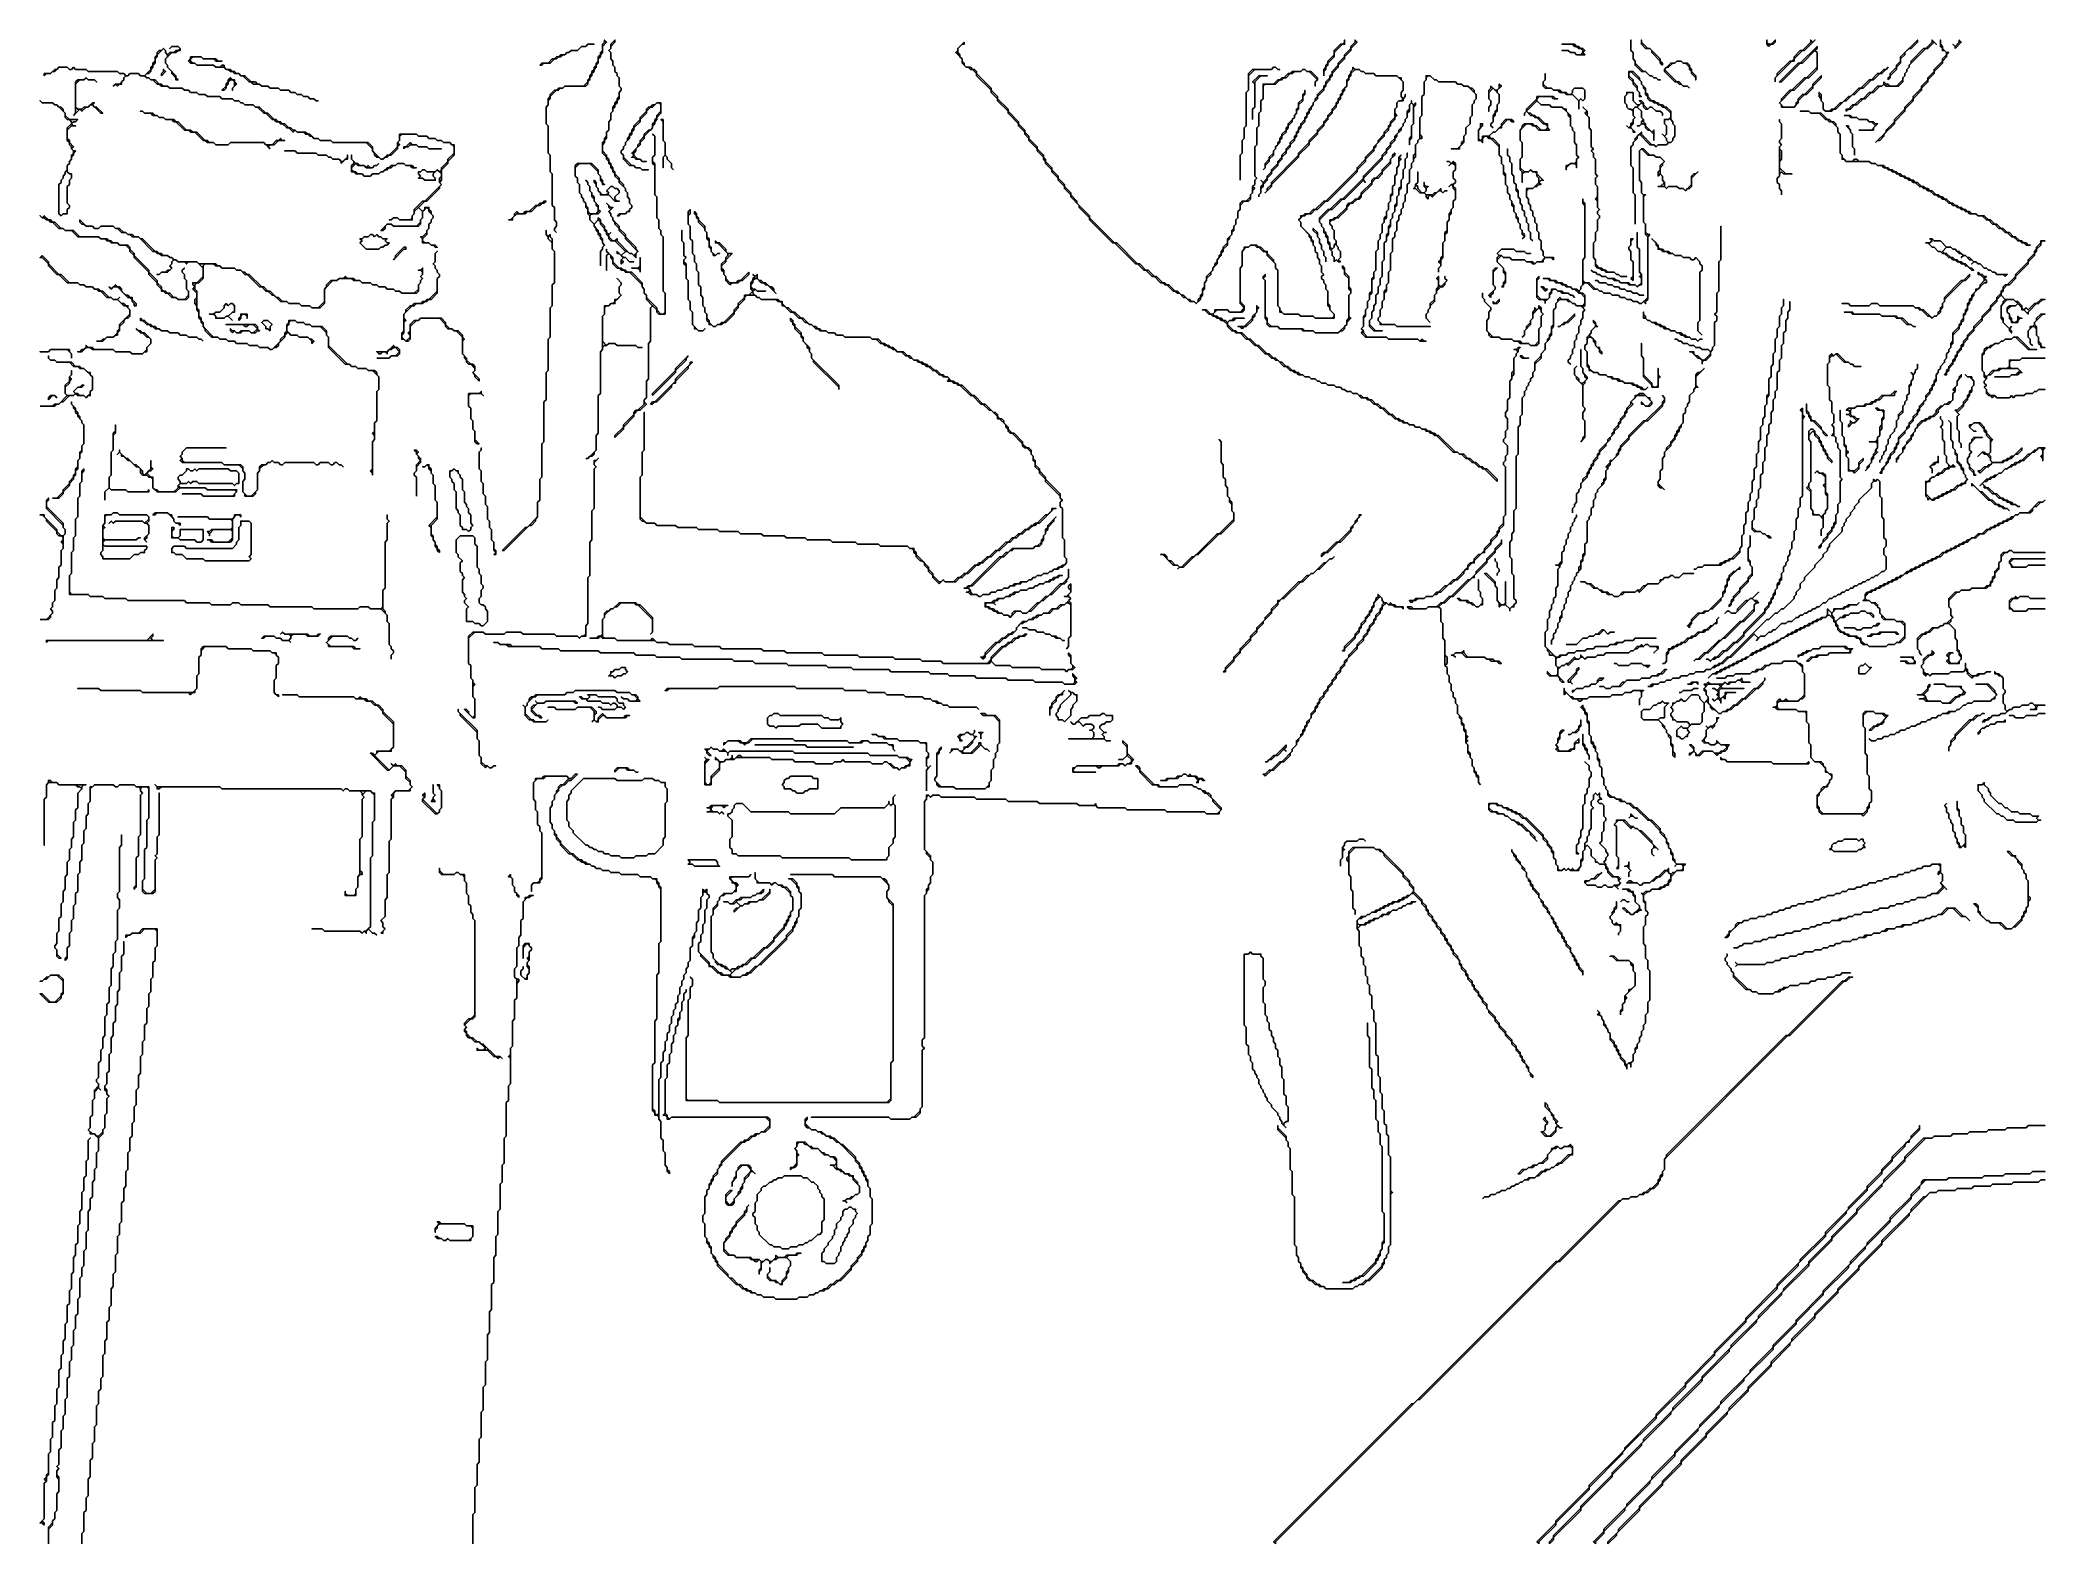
# Model space of a CAD drawing. Header units: metres. Extents: x 0 to 38.4, y 0 to 28.8.
import ezdxf

# ---------------------------------------------------------------- set-up
doc = ezdxf.new("R2010")
doc.units = ezdxf.units.M

msp = doc.modelspace()

# ---------------------------------------------------------------- linework, layer by layer
for points in [[(7.56, 24.8), (7.52, 24.84), (7.48, 24.84), (7.44, 24.88), (7.32, 24.88), (7.32, 24.96), (7.28, 25), (7.32, 25), (7.4, 25.08), (7.4, 25.12), (7.44, 25.16), (7.44, 25.24), (7.48, 25.28), (7.48, 25.32), (7.52, 25.36), (7.52, 25.4), (7.44, 25.48), (7.44, 25.52), (7.4, 25.56), (7.32, 25.48), (7.32, 25.36), (7.28, 25.32), (7.28, 25.24), (7.24, 25.2), (6.76, 25.2), (6.72, 25.24), (6.64, 25.24), (6.6, 25.2), (6.6, 25.16), (6.56, 25.12), (6.52, 25.12), (6.64, 25.24), (6.72, 25.24), (6.76, 25.2), (7.2, 25.2), (7.28, 25.28), (7.28, 25.32), (7.32, 25.36), (7.32, 25.48), (7.24, 25.56), (7.16, 25.48), (7.16, 25.44), (7.12, 25.4), (7.12, 25.32), (6.88, 25.32), (6.84, 25.36), (6.76, 25.36), (6.72, 25.32), (6.68, 25.32), (6.72, 25.32), (6.76, 25.36), (6.84, 25.36), (6.88, 25.32), (7.08, 25.32), (7.12, 25.36), (7.12, 25.4), (7.16, 25.44), (7.16, 25.52), (7.32, 25.68), (7.36, 25.68), (7.68, 26), (7.64, 26.04), (7.64, 26.12), (7.68, 26.16), (7.68, 26.2), (7.6, 26.28), (7.52, 26.2), (7.52, 26.16), (7.56, 26.12), (7.56, 26.08), (7.36, 26.08), (7.32, 26.12), (7.24, 26.12), (7.28, 26.16), (7.24, 26.2), (7.24, 26.24), (7.28, 26.24), (7.32, 26.28), (7.36, 26.28), (7.4, 26.24), (7.56, 26.24), (7.6, 26.28), (7.64, 26.24), (7.68, 26.28), (7.68, 26.32), (7.8, 26.44), (7.8, 26.48), (7.92, 26.6), (7.92, 26.72), (7.84, 26.8), (7.72, 26.8), (7.68, 26.84), (7.6, 26.84), (7.56, 26.88), (7.44, 26.88), (7.4, 26.92), (7.24, 26.92), (7.2, 26.96), (6.92, 26.96), (6.88, 26.92), (6.88, 26.84), (6.84, 26.8), (6.88, 26.76), (6.84, 26.72), (6.84, 26.68), (6.72, 26.56), (6.68, 26.56), (6.64, 26.52), (6.6, 26.52), (6.56, 26.48), (6.52, 26.48), (6.48, 26.52), (6.44, 26.52), (6.4, 26.56), (6.4, 26.6), (6.36, 26.64), (6.36, 26.68), (6.24, 26.8), (5.6, 26.8), (5.56, 26.84), (5.36, 26.84), (5.32, 26.88), (5.24, 26.88), (5.2, 26.92), (5.16, 26.92), (5.12, 26.96), (5.08, 26.96), (5.04, 27), (4.92, 27), (4.88, 27.04), (4.84, 27), (4.76, 27.08), (4.72, 27.08), (4.64, 27.16), (4.6, 27.16), (4.56, 27.2), (4.52, 27.2), (4.48, 27.24), (4.44, 27.24), (4.32, 27.36), (4.28, 27.36), (4.16, 27.48), (4.12, 27.48), (4.08, 27.52), (3.92, 27.52), (3.88, 27.56), (3.84, 27.56), (3.8, 27.6), (3.72, 27.6), (3.68, 27.64), (3.48, 27.64), (3.44, 27.68), (3.2, 27.68), (3.16, 27.72), (3.04, 27.72), (3, 27.76), (2.88, 27.76), (2.84, 27.8), (2.76, 27.8), (2.72, 27.84), (2.48, 27.84), (2.44, 27.88), (2.32, 27.88), (2.28, 27.92), (2.24, 27.92), (2.16, 28), (2.12, 28), (2.08, 28.04), (2.04, 28.04), (2, 28.08), (1.92, 28.08), (1.88, 28.12), (1.72, 28.12), (1.68, 28.08), (1.64, 28.08), (1.6, 28.04), (1.6, 28), (1.56, 27.96), (1.56, 27.92), (1.52, 27.92), (1.48, 27.88), (1.44, 27.92), (1.4, 27.88), (1.44, 27.92), (1.52, 27.92), (1.6, 28), (1.6, 28.04), (1.64, 28.08), (1.6, 28.12), (1.52, 28.12), (1.48, 28.16), (0.92, 28.16), (0.88, 28.2), (0.68, 28.2), (0.64, 28.24), (0.6, 28.2), (0.56, 28.2), (0.52, 28.24), (0.36, 28.24), (0.28, 28.16), (0.24, 28.16), (0.2, 28.12), (0.12, 28.12), (0.08, 28.08), (0.08, 28.12), (0.2, 28.12), (0.28, 28.2), (0.32, 28.2), (0.36, 28.24), (0.52, 28.24), (0.56, 28.2), (0.6, 28.2), (0.64, 28.24), (0.68, 28.2), (0.88, 28.2), (0.92, 28.16), (1.48, 28.16), (1.52, 28.12), (1.6, 28.12), (1.64, 28.08), (1.68, 28.08), (1.72, 28.12), (1.88, 28.12), (1.92, 28.08), (2, 28.08), (2.12, 28.2), (2.12, 28.24), (2.16, 28.28), (2.16, 28.32), (2.2, 28.36), (2.2, 28.44), (2.24, 28.48), (2.24, 28.52), (2.28, 28.56), (2.32, 28.56), (2.36, 28.6), (2.4, 28.56), (2.4, 28.52), (2.44, 28.48), (2.48, 28.52), (2.56, 28.52), (2.6, 28.56), (2.64, 28.56), (2.68, 28.6), (2.64, 28.64), (2.52, 28.64), (2.48, 28.6), (2.52, 28.64), (2.64, 28.64), (2.68, 28.6), (2.68, 28.56), (2.64, 28.56), (2.6, 28.52), (2.52, 28.52), (2.4, 28.4), (2.4, 28.32), (2.44, 28.28), (2.44, 28.24), (2.6, 28.08), (2.6, 28.04), (2.64, 28), (2.6, 28), (2.6, 28.04), (2.52, 28.12), (2.52, 28.16), (2.44, 28.24), (2.44, 28.28), (2.4, 28.32), (2.4, 28.4), (2.44, 28.44), (2.44, 28.48), (2.4, 28.52), (2.4, 28.56), (2.36, 28.6), (2.24, 28.48), (2.24, 28.44), (2.2, 28.4), (2.2, 28.32), (2.16, 28.28), (2.16, 28.24), (2.12, 28.2), (2.12, 28.16), (2.08, 28.12), (2.04, 28.12), (2, 28.08), (2.04, 28.04), (2.08, 28.04), (2.12, 28), (2.2, 28), (2.28, 27.92), (2.32, 27.92), (2.36, 27.88), (2.44, 27.88), (2.48, 27.84), (2.72, 27.84), (2.76, 27.8), (2.84, 27.8), (2.88, 27.76), (3, 27.76), (3.04, 27.72), (3.16, 27.72), (3.2, 27.68), (3.44, 27.68), (3.48, 27.64), (3.68, 27.64), (3.72, 27.6), (3.8, 27.6), (3.84, 27.56), (3.88, 27.56), (3.92, 27.52), (4.08, 27.52), (4.12, 27.48), (4.2, 27.48), (4.32, 27.36), (4.36, 27.36), (4.48, 27.24), (4.52, 27.24), (4.56, 27.2), (4.6, 27.2), (4.64, 27.16), (4.68, 27.16), (4.76, 27.08), (4.8, 27.08), (4.84, 27.04), (4.88, 27.04), (4.92, 27), (5.08, 27), (5.12, 26.96), (5.16, 26.96), (5.24, 26.88), (5.32, 26.88), (5.36, 26.84), (5.56, 26.84), (5.6, 26.8), (6.28, 26.8), (6.36, 26.72), (6.36, 26.64), (6.52, 26.48), (6.56, 26.48), (6.64, 26.56), (6.68, 26.56), (6.84, 26.72), (6.84, 26.8), (6.88, 26.84), (6.88, 26.96), (7.2, 26.96), (7.24, 26.92), (7.4, 26.92), (7.44, 26.88), (7.56, 26.88), (7.6, 26.84), (7.68, 26.84), (7.72, 26.8), (7.84, 26.8), (7.88, 26.76), (7.92, 26.76), (7.92, 26.56), (7.8, 26.44), (7.8, 26.4), (7.68, 26.28), (7.68, 26.08), (7.64, 26.04), (7.68, 26), (7.64, 25.96), (7.64, 25.92), (7.4, 25.68), (7.36, 25.68), (7.24, 25.56), (7.32, 25.48), (7.36, 25.52), (7.36, 25.56), (7.44, 25.56), (7.44, 25.52), (7.48, 25.48), (7.48, 25.44), (7.52, 25.4), (7.52, 25.36), (7.48, 25.32), (7.48, 25.28), (7.44, 25.24), (7.44, 25.16), (7.4, 25.12), (7.4, 25.04), (7.32, 24.96), (7.32, 24.92), (7.36, 24.88), (7.44, 24.88), (7.48, 24.84), (7.56, 24.84), (7.6, 24.8)], [(5.28, 27.6), (5.24, 27.64), (5.16, 27.64), (5.12, 27.68), (5.04, 27.68), (5, 27.72), (4.92, 27.72), (4.88, 27.76), (4.8, 27.76), (4.76, 27.8), (4.6, 27.8), (4.56, 27.84), (4.4, 27.84), (4.36, 27.88), (4.24, 27.88), (4.2, 27.92), (4.08, 27.92), (4.04, 27.96), (4, 27.96), (3.88, 28.08), (3.84, 28.08), (3.8, 28.12), (3.72, 28.12), (3.68, 28.16), (3.64, 28.16), (3.6, 28.2), (3.56, 28.2), (3.52, 28.24), (3.36, 28.24), (3.32, 28.28), (3, 28.28), (2.96, 28.32), (2.88, 28.32), (2.84, 28.36), (2.88, 28.4), (2.88, 28.44), (3.08, 28.44), (3.12, 28.4), (3.36, 28.4), (3.4, 28.36), (3.48, 28.36), (3.36, 28.36), (3.32, 28.4), (3.12, 28.4), (3.08, 28.44), (2.92, 28.44), (2.88, 28.4), (2.88, 28.36), (2.92, 28.32), (2.96, 28.32), (3, 28.28), (3.32, 28.28), (3.36, 28.24), (3.44, 28.24), (3.48, 28.28), (3.52, 28.28), (3.52, 28.24), (3.56, 28.2), (3.64, 28.2), (3.68, 28.16), (3.72, 28.16), (3.76, 28.12), (3.8, 28.12), (3.84, 28.08), (3.92, 28.08), (4.04, 27.96), (4.12, 27.96), (4.16, 27.92), (4.2, 27.92), (4.24, 27.88), (4.36, 27.88), (4.4, 27.84), (4.56, 27.84), (4.6, 27.8), (4.76, 27.8), (4.8, 27.76), (4.88, 27.76), (4.92, 27.72), (5, 27.72), (5.04, 27.68), (5.12, 27.68), (5.16, 27.64), (5.24, 27.64), (5.28, 27.6), (5.32, 27.6)], [(9.56, 28.28), (9.6, 28.32), (9.72, 28.32), (9.8, 28.4), (9.84, 28.4), (9.88, 28.44), (9.92, 28.44), (9.96, 28.48), (10.04, 28.48), (10.08, 28.52), (10.12, 28.52), (10.16, 28.56), (10.28, 28.56), (10.36, 28.64), (10.44, 28.64), (10.48, 28.68), (10.6, 28.68), (10.48, 28.68), (10.44, 28.64), (10.36, 28.64), (10.28, 28.56), (10.16, 28.56), (10.12, 28.52), (10.08, 28.52), (10.04, 28.48), (10, 28.48), (9.96, 28.44), (9.92, 28.44), (9.88, 28.4), (9.84, 28.4), (9.76, 28.32), (9.64, 28.32), (9.6, 28.28)], [(9.88, 25.08), (9.84, 25.12), (9.84, 25.16), (9.88, 25.2), (9.88, 25.28), (9.84, 25.32), (9.84, 25.56), (9.8, 25.6), (9.8, 26.2), (9.76, 26.24), (9.76, 26.56), (9.72, 26.6), (9.72, 27.12), (9.68, 27.16), (9.68, 27.48), (9.72, 27.52), (9.72, 27.64), (9.76, 27.68), (9.76, 27.72), (9.84, 27.8), (9.88, 27.8), (9.92, 27.84), (10, 27.84), (10.04, 27.88), (10.4, 27.88), (10.48, 27.96), (10.48, 28), (10.52, 28.04), (10.52, 28.08), (10.56, 28.12), (10.56, 28.16), (10.6, 28.2), (10.6, 28.24), (10.64, 28.28), (10.64, 28.32), (10.68, 28.36), (10.68, 28.44), (10.72, 28.48), (10.72, 28.52), (10.76, 28.56), (10.76, 28.68), (10.8, 28.72), (10.8, 28.76), (10.84, 28.72), (10.76, 28.64), (10.76, 28.52), (10.72, 28.48), (10.72, 28.44), (10.68, 28.4), (10.68, 28.32), (10.64, 28.28), (10.64, 28.24), (10.6, 28.2), (10.6, 28.16), (10.56, 28.12), (10.56, 28.08), (10.52, 28.04), (10.52, 28), (10.48, 27.96), (10.48, 27.92), (10.44, 27.88), (10.04, 27.88), (10, 27.84), (9.96, 27.84), (9.92, 27.8), (9.88, 27.8), (9.76, 27.68), (9.76, 27.64), (9.72, 27.6), (9.72, 27.52), (9.68, 27.48), (9.68, 27.16), (9.72, 27.12), (9.72, 26.6), (9.76, 26.56), (9.76, 26.24), (9.8, 26.2), (9.8, 25.6), (9.84, 25.56), (9.84, 25.32), (9.88, 25.28), (9.88, 25.2), (9.84, 25.16), (9.84, 25.12)], [(11.04, 25.4), (11.08, 25.44), (11.2, 25.44), (11.32, 25.56), (11.32, 25.6), (11.28, 25.64), (11.28, 25.72), (11.24, 25.76), (11.24, 25.84), (11.2, 25.88), (11.2, 25.92), (11.08, 26.04), (11.08, 26.08), (11, 26.16), (11, 26.2), (10.96, 26.24), (10.96, 26.28), (10.92, 26.32), (10.92, 26.36), (10.88, 26.4), (10.88, 26.44), (10.84, 26.48), (10.84, 26.52), (10.76, 26.6), (10.76, 26.8), (10.8, 26.84), (10.8, 26.88), (10.84, 26.92), (10.84, 27), (10.88, 27.04), (10.88, 27.2), (10.92, 27.24), (10.92, 27.36), (10.96, 27.4), (10.96, 27.48), (11, 27.52), (11, 27.56), (11.04, 27.6), (11.04, 27.64), (11.08, 27.68), (11.08, 27.76), (11.12, 27.8), (11.12, 27.84), (11.08, 27.88), (11.08, 28.04), (11.04, 28.08), (11.04, 28.12), (11, 28.16), (11, 28.24), (10.96, 28.28), (10.96, 28.36), (10.92, 28.4), (10.92, 28.52), (10.88, 28.56), (10.92, 28.6), (10.92, 28.68), (11, 28.76), (11, 28.72), (10.92, 28.64), (10.92, 28.6), (10.88, 28.56), (10.92, 28.52), (10.92, 28.4), (10.96, 28.36), (10.96, 28.28), (11, 28.24), (11, 28.16), (11.04, 28.12), (11.04, 28.08), (11.08, 28.04), (11.08, 27.88), (11.12, 27.84), (11.12, 27.8), (11.08, 27.76), (11.08, 27.64), (11.04, 27.6), (11.04, 27.56), (11, 27.52), (11, 27.48), (10.96, 27.44), (10.96, 27.4), (10.92, 27.36), (10.92, 27.24), (10.88, 27.2), (10.88, 27.04), (10.84, 27), (10.84, 26.88), (10.8, 26.84), (10.8, 26.8), (10.76, 26.76), (10.76, 26.64), (10.84, 26.56), (10.84, 26.52), (10.88, 26.48), (10.88, 26.44), (10.92, 26.4), (10.92, 26.36), (10.96, 26.32), (10.96, 26.28), (11, 26.24), (11, 26.2), (11.08, 26.12), (11.08, 26.08), (11.16, 26), (11.16, 25.96), (11.2, 25.92), (11.2, 25.88), (11.24, 25.84), (11.24, 25.76), (11.28, 25.72), (11.28, 25.64), (11.32, 25.6), (11.32, 25.56), (11.28, 25.52), (11.28, 25.48), (11.24, 25.48), (11.2, 25.44), (11.12, 25.44), (11.08, 25.4)], [(22.12, 23.72), (22.08, 23.76), (22, 23.76), (21.92, 23.84), (21.88, 23.84), (21.8, 23.92), (21.76, 23.92), (21.72, 23.96), (21.68, 23.96), (21.56, 24.08), (21.52, 24.08), (21.48, 24.12), (21.44, 24.12), (21.32, 24.24), (21.28, 24.24), (21.16, 24.36), (21.12, 24.36), (21, 24.48), (20.96, 24.48), (20.56, 24.88), (20.52, 24.88), (20.08, 25.32), (20.08, 25.36), (19.88, 25.56), (19.88, 25.6), (19.72, 25.76), (19.72, 25.8), (19.6, 25.92), (19.6, 25.96), (19.48, 26.08), (19.48, 26.12), (19.36, 26.24), (19.36, 26.28), (19.24, 26.4), (19.24, 26.44), (19.2, 26.48), (19.2, 26.52), (19.08, 26.64), (19.08, 26.68), (18.92, 26.84), (18.92, 26.88), (18.84, 26.96), (18.84, 27), (18.72, 27.12), (18.72, 27.16), (18.52, 27.36), (18.52, 27.4), (18.32, 27.6), (18.32, 27.64), (18.2, 27.76), (18.2, 27.8), (17.92, 28.08), (17.92, 28.12), (17.84, 28.2), (17.8, 28.2), (17.76, 28.24), (17.72, 28.24), (17.64, 28.32), (17.64, 28.4), (17.52, 28.52), (17.56, 28.56), (17.56, 28.6), (17.68, 28.72), (17.68, 28.68), (17.64, 28.68), (17.56, 28.6), (17.56, 28.52), (17.6, 28.48), (17.6, 28.44), (17.64, 28.4), (17.64, 28.36), (17.68, 28.32), (17.68, 28.28), (17.72, 28.24), (17.8, 28.24), (17.84, 28.2), (17.88, 28.2), (17.92, 28.16), (17.92, 28.12), (18.2, 27.84), (18.2, 27.8), (18.32, 27.68), (18.32, 27.64), (18.52, 27.44), (18.52, 27.4), (18.72, 27.2), (18.72, 27.16), (18.84, 27.04), (18.84, 27), (18.92, 26.92), (18.92, 26.88), (19.08, 26.72), (19.08, 26.68), (19.2, 26.56), (19.2, 26.52), (19.24, 26.48), (19.24, 26.44), (19.36, 26.32), (19.36, 26.28), (19.48, 26.16), (19.48, 26.12), (19.6, 26), (19.6, 25.96), (19.72, 25.84), (19.72, 25.8), (19.84, 25.68), (19.84, 25.64), (20.08, 25.4), (20.08, 25.36), (20.56, 24.88), (20.6, 24.88), (21, 24.48), (21.04, 24.48), (21.16, 24.36), (21.2, 24.36), (21.32, 24.24), (21.36, 24.24), (21.48, 24.12), (21.52, 24.12), (21.56, 24.08), (21.6, 24.08), (21.72, 23.96), (21.76, 23.96), (21.84, 23.88), (21.88, 23.88), (21.96, 23.8), (22, 23.8), (22.04, 23.76), (22.08, 23.76), (22.12, 23.72), (22.16, 23.76), (22.16, 23.8), (22.2, 23.84), (22.2, 23.88), (22.24, 23.92), (22.24, 24), (22.28, 24.04), (22.28, 24.12), (22.32, 24.16), (22.32, 24.24), (22.44, 24.36), (22.44, 24.4), (22.48, 24.44), (22.48, 24.48), (22.52, 24.52), (22.52, 24.56), (22.56, 24.6), (22.56, 24.64), (22.6, 24.68), (22.6, 24.72), (22.64, 24.76), (22.64, 24.8), (22.72, 24.88), (22.72, 24.96), (22.8, 25.04), (22.8, 25.12), (22.84, 25.16), (22.84, 25.2), (22.88, 25.24), (22.88, 25.32), (22.92, 25.36), (22.92, 25.48), (22.96, 25.52), (22.96, 25.64), (23, 25.68), (23.08, 25.68), (23.16, 25.76), (23.16, 25.8), (23.2, 25.84), (23.2, 25.96), (23.24, 26), (23.24, 26.08), (23.28, 26.12), (23.24, 26.16), (23.24, 26.72), (23.28, 26.76), (23.28, 27.08), (23.32, 27.12), (23.32, 27.36), (23.36, 27.4), (23.36, 27.6), (23.4, 27.64), (23.4, 27.92), (23.6, 27.92), (23.68, 28), (23.72, 28), (23.76, 28.04), (23.8, 28.04), (23.88, 28.12), (23.92, 28.12), (23.96, 28.16), (24.12, 28.16), (24.16, 28.2), (24.2, 28.2), (24.24, 28.16), (24.32, 28.16), (24.44, 28.04), (24.44, 28), (24.4, 27.96), (24.4, 27.88), (24.4, 27.96), (24.44, 28), (24.28, 28.16), (24.24, 28.16), (24.2, 28.2), (24.16, 28.2), (24.12, 28.16), (24, 28.16), (23.96, 28.12), (23.92, 28.12), (23.84, 28.04), (23.8, 28.04), (23.76, 28), (23.72, 28), (23.64, 27.92), (23.44, 27.92), (23.4, 27.88), (23.4, 27.64), (23.36, 27.6), (23.36, 27.4), (23.32, 27.36), (23.32, 27.12), (23.28, 27.08), (23.28, 26.76), (23.24, 26.72), (23.24, 26.16), (23.28, 26.12), (23.24, 26.08), (23.24, 26), (23.2, 25.96), (23.24, 25.92), (23.2, 25.88), (23.2, 25.84), (23.16, 25.8), (23.16, 25.72), (23.12, 25.68), (23.04, 25.68), (22.96, 25.6), (22.96, 25.52), (22.92, 25.48), (22.92, 25.36), (22.88, 25.32), (22.88, 25.24), (22.84, 25.2), (22.84, 25.12), (22.8, 25.08), (22.8, 25.04), (22.76, 25), (22.76, 24.96), (22.72, 24.92), (22.72, 24.84), (22.64, 24.76), (22.64, 24.72), (22.6, 24.68), (22.6, 24.64), (22.52, 24.56), (22.52, 24.48), (22.44, 24.4), (22.44, 24.36), (22.4, 24.32), (22.4, 24.28), (22.32, 24.2), (22.32, 24.16), (22.28, 24.12), (22.28, 24), (22.24, 23.96), (22.24, 23.88), (22.2, 23.84), (22.2, 23.8)], [(23.32, 25.76), (23.32, 25.8), (23.36, 25.84), (23.36, 25.96), (23.4, 26), (23.4, 26.04), (23.36, 26.08), (23.4, 26.04), (23.48, 26.12), (23.48, 26.16), (23.56, 26.24), (23.56, 26.28), (23.68, 26.4), (23.68, 26.44), (23.76, 26.52), (23.76, 26.56), (23.84, 26.64), (23.84, 26.68), (23.92, 26.76), (23.92, 26.8), (24, 26.88), (24, 26.92), (24.04, 26.96), (24.04, 27), (24.08, 27.04), (24.08, 27.08), (24.12, 27.12), (24.12, 27.16), (24.2, 27.24), (24.2, 27.28), (24.24, 27.32), (24.24, 27.36), (24.28, 27.4), (24.28, 27.44), (24.36, 27.52), (24.36, 27.56), (24.4, 27.6), (24.4, 27.64), (24.44, 27.68), (24.44, 27.72), (24.56, 27.84), (24.56, 27.88), (24.6, 27.92), (24.6, 27.96), (24.68, 28.04), (24.68, 28.08), (24.72, 28.12), (24.72, 28.16), (24.84, 28.28), (24.84, 28.32), (24.96, 28.44), (24.96, 28.48), (25.08, 28.6), (25.08, 28.64), (25.16, 28.72), (25.16, 28.76), (25.2, 28.72), (25.08, 28.6), (25.08, 28.56), (24.96, 28.44), (24.96, 28.4), (24.84, 28.28), (24.84, 28.24), (24.72, 28.12), (24.72, 28.08), (24.68, 28.04), (24.68, 28), (24.6, 27.92), (24.6, 27.88), (24.56, 27.84), (24.56, 27.8), (24.44, 27.68), (24.44, 27.64), (24.36, 27.56), (24.36, 27.52), (24.32, 27.48), (24.32, 27.44), (24.28, 27.4), (24.28, 27.36), (24.24, 27.32), (24.24, 27.28), (24.2, 27.24), (24.2, 27.2), (24.12, 27.12), (24.12, 27.08), (24.08, 27.04), (24.08, 27), (24.04, 26.96), (24.04, 26.92), (24, 26.88), (24, 26.84), (23.92, 26.76), (23.92, 26.72), (23.84, 26.64), (23.84, 26.6), (23.76, 26.52), (23.76, 26.48), (23.68, 26.4), (23.68, 26.36), (23.56, 26.24), (23.56, 26.2), (23.48, 26.12), (23.48, 26.08), (23.4, 26), (23.4, 25.96), (23.36, 25.92), (23.36, 25.84), (23.32, 25.8)], [(24.56, 28.08), (24.56, 28.2), (24.6, 28.24), (24.6, 28.28), (24.64, 28.32), (24.64, 28.36), (24.76, 28.48), (24.76, 28.56), (24.88, 28.68), (24.92, 28.68), (24.96, 28.72), (24.96, 28.76), (24.96, 28.68), (24.92, 28.68), (24.76, 28.52), (24.76, 28.44), (24.64, 28.32), (24.64, 28.28), (24.6, 28.24), (24.6, 28.2), (24.56, 28.16)], [(29.4, 28.48), (29.36, 28.52), (29.28, 28.52), (29.24, 28.56), (29.12, 28.56), (29.24, 28.56), (29.28, 28.52), (29.36, 28.52), (29.4, 28.48), (29.48, 28.48), (29.52, 28.52), (29.52, 28.56), (29.48, 28.6), (29.44, 28.6), (29.4, 28.64), (29.36, 28.64), (29.32, 28.68), (29.12, 28.68), (29.36, 28.68), (29.4, 28.64), (29.44, 28.64), (29.48, 28.6), (29.52, 28.6), (29.56, 28.56), (29.52, 28.52), (29.56, 28.48)], [(30.96, 28), (30.92, 28.04), (30.88, 28.04), (30.84, 28.08), (30.8, 28.08), (30.72, 28.16), (30.64, 28.16), (30.52, 28.28), (30.52, 28.36), (30.48, 28.4), (30.48, 28.52), (30.44, 28.56), (30.44, 28.76), (30.44, 28.56), (30.48, 28.52), (30.48, 28.4), (30.52, 28.36), (30.52, 28.32), (30.68, 28.16), (30.72, 28.16), (30.8, 28.08), (30.84, 28.08), (30.88, 28.04), (30.92, 28.04), (30.96, 28), (31, 28)], [(31.04, 28.28), (31, 28.32), (31, 28.36), (30.84, 28.52), (30.84, 28.56), (30.8, 28.6), (30.72, 28.6), (30.64, 28.68), (30.64, 28.76), (30.64, 28.72), (30.76, 28.6), (30.8, 28.6), (31, 28.4), (31, 28.36), (31.04, 28.32)], [(33.08, 28.64), (33.04, 28.68), (33.04, 28.76), (33.04, 28.72), (33.08, 28.68), (33.12, 28.68), (33.2, 28.76), (33.2, 28.72), (33.16, 28.68), (33.12, 28.68)], [(33.2, 27.96), (33.2, 28.04), (33.24, 28.08), (33.24, 28.12), (33.48, 28.36), (33.52, 28.36), (33.56, 28.4), (33.56, 28.44), (33.68, 28.56), (33.72, 28.56), (33.88, 28.72), (33.88, 28.76), (33.92, 28.72), (33.96, 28.76), (33.76, 28.56), (33.72, 28.56), (33.56, 28.4), (33.56, 28.36), (33.52, 28.36), (33.2, 28.04)], [(33.32, 27.48), (33.32, 27.52), (33.28, 27.56), (33.32, 27.6), (33.32, 27.64), (33.48, 27.8), (33.52, 27.8), (33.76, 28.04), (33.8, 28.04), (34, 28.24), (34, 28.52), (33.96, 28.56), (33.72, 28.32), (33.68, 28.32), (33.32, 27.96), (33.28, 27.96), (33.64, 28.32), (33.68, 28.32), (34, 28.64), (34, 28.6), (33.96, 28.56), (34, 28.52), (34, 28.2), (33.84, 28.04), (33.8, 28.04), (33.56, 27.8), (33.52, 27.8), (33.28, 27.56), (33.36, 27.48), (33.56, 27.48), (33.6, 27.52), (33.6, 27.56), (33.64, 27.6), (33.64, 27.64), (33.72, 27.72), (33.76, 27.72), (33.92, 27.88), (33.92, 27.92), (34.08, 28.08), (34.08, 28.04), (33.92, 27.88), (33.92, 27.84), (33.8, 27.72), (33.76, 27.72), (33.64, 27.6), (33.64, 27.56), (33.56, 27.48)], [(34.56, 27.4), (34.56, 27.44), (34.6, 27.44), (34.68, 27.52), (34.72, 27.52), (34.84, 27.64), (34.88, 27.64), (35, 27.76), (35.04, 27.76), (35.16, 27.88), (35.24, 27.88), (35.28, 27.92), (35.28, 27.96), (35.32, 27.92), (35.36, 27.92), (35.4, 27.88), (35.52, 27.88), (35.64, 28), (35.64, 28.04), (35.68, 28.08), (35.68, 28.12), (35.72, 28.16), (35.72, 28.2), (35.76, 28.24), (35.76, 28.28), (35.8, 28.32), (35.8, 28.36), (36.04, 28.6), (36.08, 28.6), (36.2, 28.72), (36.2, 28.76), (36.28, 28.68), (36.24, 28.72), (36.12, 28.6), (36.08, 28.6), (35.76, 28.28), (35.76, 28.24), (35.72, 28.2), (35.72, 28.16), (35.68, 28.12), (35.68, 28.08), (35.64, 28.04), (35.64, 27.96), (35.56, 27.88), (35.32, 27.88), (35.28, 27.92), (35.24, 27.88), (35.2, 27.88), (35.08, 27.76), (35.04, 27.76), (34.92, 27.64), (34.88, 27.64), (34.76, 27.52), (34.72, 27.52), (34.64, 27.44), (34.6, 27.44)], [(35.12, 26.8), (35.32, 27), (35.32, 27.04), (35.48, 27.2), (35.48, 27.24), (35.68, 27.44), (35.68, 27.48), (35.84, 27.64), (35.84, 27.68), (36, 27.84), (36, 27.88), (36.12, 28), (36.12, 28.04), (36.24, 28.16), (36.24, 28.2), (36.4, 28.36), (36.4, 28.4), (36.48, 28.48), (36.48, 28.52), (36.44, 28.56), (36.4, 28.56), (36.4, 28.6), (36.36, 28.64), (36.36, 28.76), (36.36, 28.68), (36.4, 28.64), (36.4, 28.6), (36.48, 28.52), (36.52, 28.52), (36.48, 28.48), (36.48, 28.44), (36.4, 28.36), (36.4, 28.32), (36.24, 28.16), (36.24, 28.12), (36.12, 28), (36.12, 27.96), (36, 27.84), (36, 27.8), (35.84, 27.64), (35.84, 27.6), (35.68, 27.44), (35.68, 27.4), (35.48, 27.2), (35.48, 27.16), (35.28, 26.96), (35.28, 26.92), (35.2, 26.84), (35.16, 26.84)], [(35.36, 28), (35.36, 28.04), (35.4, 28.08), (35.4, 28.12), (35.52, 28.24), (35.52, 28.28), (35.6, 28.36), (35.6, 28.44), (35.92, 28.76), (35.92, 28.72), (35.8, 28.6), (35.76, 28.6), (35.68, 28.52), (35.68, 28.48), (35.6, 28.4), (35.6, 28.32), (35.52, 28.24), (35.52, 28.2), (35.4, 28.08), (35.4, 28.04)], [(36.64, 28.6), (36.64, 28.64), (36.6, 28.68), (36.64, 28.64), (36.72, 28.72), (36.72, 28.76), (36.76, 28.72)], [(0.64, 27.32), (0.68, 27.36), (0.68, 27.96), (0.72, 28), (0.84, 28), (0.88, 28.04), (0.92, 28), (1.04, 28), (1.08, 27.96), (1.04, 28), (0.92, 28), (0.88, 28.04), (0.84, 28), (0.76, 28), (0.68, 27.92), (0.68, 27.48), (0.72, 27.44), (0.8, 27.44), (0.84, 27.48), (0.92, 27.48), (1, 27.56), (1.04, 27.56), (1, 27.52), (1.04, 27.48), (1.08, 27.48), (1.2, 27.36), (1.16, 27.36), (1, 27.52), (0.96, 27.52), (0.92, 27.48), (0.88, 27.48), (0.8, 27.4), (0.76, 27.44)], [(2.32, 28.08), (2.32, 28.12), (2.36, 28.16), (2.36, 28.2), (2.4, 28.16)], [(3.48, 27.8), (3.56, 27.88), (3.56, 27.92), (3.6, 27.96), (3.6, 28), (3.64, 28.04), (3.68, 28), (3.72, 28), (3.72, 27.96), (3.76, 27.92), (3.68, 27.84), (3.68, 27.8), (3.68, 27.84), (3.72, 27.88), (3.72, 27.96), (3.68, 28), (3.64, 28), (3.6, 27.96), (3.6, 27.92), (3.56, 27.88), (3.56, 27.84), (3.52, 27.8)], [(27.88, 20.32), (27.64, 20.56), (27.6, 20.56), (27.56, 20.6), (27.52, 20.6), (27.44, 20.68), (27.4, 20.68), (27.32, 20.76), (27.28, 20.76), (27.2, 20.84), (27.16, 20.84), (27.12, 20.88), (27.04, 20.88), (26.72, 21.2), (26.68, 21.2), (26.64, 21.24), (26.6, 21.24), (26.56, 21.28), (26.52, 21.28), (26.48, 21.32), (26.44, 21.32), (26.4, 21.36), (26.32, 21.36), (26.28, 21.4), (26.2, 21.4), (26.16, 21.44), (26.08, 21.44), (26.04, 21.48), (26, 21.48), (25.96, 21.52), (25.92, 21.52), (25.84, 21.6), (25.8, 21.6), (25.68, 21.72), (25.64, 21.72), (25.56, 21.8), (25.52, 21.8), (25.44, 21.88), (25.4, 21.88), (25.36, 21.92), (25.28, 21.92), (25.2, 22), (25.12, 22), (25.08, 22.04), (25, 22.04), (24.96, 22.08), (24.92, 22.08), (24.88, 22.12), (24.8, 22.12), (24.76, 22.16), (24.64, 22.16), (24.6, 22.2), (24.52, 22.2), (24.48, 22.24), (24.44, 22.24), (24.4, 22.28), (24.32, 22.28), (24.28, 22.32), (24.2, 22.32), (24.16, 22.36), (24.08, 22.36), (24.04, 22.4), (24, 22.4), (23.96, 22.44), (23.92, 22.44), (23.84, 22.52), (23.8, 22.52), (23.68, 22.64), (23.64, 22.64), (23.6, 22.68), (23.56, 22.68), (23.48, 22.76), (23.44, 22.76), (23.28, 22.92), (23.24, 22.92), (23.12, 23.04), (23.08, 23.04), (22.96, 23.16), (22.88, 23.16), (22.84, 23.2), (22.8, 23.2), (22.72, 23.28), (22.72, 23.32), (22.64, 23.4), (22.6, 23.4), (22.56, 23.44), (22.52, 23.44), (22.48, 23.48), (22.44, 23.48), (22.4, 23.52), (22.36, 23.52), (22.28, 23.6), (22.24, 23.6), (22.32, 23.6), (22.4, 23.52), (22.44, 23.52), (22.48, 23.56), (22.48, 23.6), (22.72, 23.6), (22.76, 23.56), (22.96, 23.56), (23.04, 23.64), (22.96, 23.72), (22.96, 24.4), (23, 24.44), (23, 24.72), (23.04, 24.76), (23.04, 24.8), (23.12, 24.8), (23.16, 24.84), (23.28, 24.84), (23.32, 24.8), (23.36, 24.8), (23.44, 24.72), (23.48, 24.72), (23.48, 24.68), (23.6, 24.56), (23.6, 24.52), (23.64, 24.48), (23.64, 24.4), (23.68, 24.36), (23.68, 23.68), (23.72, 23.64), (23.72, 23.6), (23.8, 23.52), (24.08, 23.52), (24.12, 23.48), (24.36, 23.48), (24.4, 23.44), (24.72, 23.44), (24.76, 23.48), (24.76, 23.52), (24.68, 23.6), (24.68, 23.64), (24.64, 23.68), (24.64, 23.96), (24.6, 24), (24.6, 24.08), (24.56, 24.12), (24.56, 24.16), (24.52, 24.2), (24.52, 24.24), (24.56, 24.28), (24.52, 24.32), (24.52, 24.44), (24.48, 24.48), (24.48, 24.56), (24.44, 24.6), (24.44, 24.68), (24.4, 24.72), (24.4, 24.8), (24.36, 24.84), (24.36, 24.88), (24.32, 24.92), (24.32, 24.96), (24.28, 25), (24.28, 25.04), (24.12, 25.2), (24.12, 25.28), (24.08, 25.32), (24.12, 25.36), (24.12, 25.4), (24.16, 25.4), (24.2, 25.44), (24.28, 25.44), (24.36, 25.52), (24.4, 25.52), (24.56, 25.68), (24.6, 25.68), (25.2, 26.28), (25.2, 26.32), (25.36, 26.48), (25.36, 26.52), (25.52, 26.68), (25.52, 26.72), (25.6, 26.8), (25.6, 26.84), (25.72, 26.96), (25.72, 27), (25.8, 27.08), (25.8, 27.12), (25.84, 27.16), (25.84, 27.2), (25.92, 27.28), (25.92, 27.44), (25.96, 27.48), (25.96, 27.56), (26, 27.6), (26.04, 27.6), (26.08, 27.64), (26.04, 27.68), (26.04, 27.76), (26.08, 27.8), (26.08, 27.96), (25.96, 28.08), (25.56, 28.08), (25.52, 28.12), (25.36, 28.12), (25.32, 28.16), (25.28, 28.16), (25.24, 28.2), (25.16, 28.2), (25.08, 28.12), (25.08, 28.08), (25.04, 28.04), (25.04, 28), (25, 27.96), (25, 27.88), (24.96, 27.84), (24.96, 27.8), (24.92, 27.76), (24.92, 27.72), (24.88, 27.68), (24.88, 27.64), (24.84, 27.6), (24.84, 27.56), (24.8, 27.52), (24.8, 27.48), (24.72, 27.4), (24.72, 27.36), (24.64, 27.28), (24.64, 27.24), (24.56, 27.16), (24.56, 27.12), (24.44, 27), (24.44, 26.96), (24.28, 26.8), (24.28, 26.76), (24.08, 26.56), (24.08, 26.52), (23.56, 26), (23.56, 25.96), (23.44, 25.84), (23.48, 25.88), (23.48, 25.92), (23.56, 26), (23.56, 26.04), (24.08, 26.56), (24.08, 26.6), (24.28, 26.8), (24.28, 26.84), (24.44, 27), (24.44, 27.04), (24.56, 27.16), (24.56, 27.2), (24.64, 27.28), (24.64, 27.32), (24.72, 27.4), (24.72, 27.44), (24.8, 27.52), (24.8, 27.56), (24.84, 27.6), (24.84, 27.64), (24.88, 27.68), (24.88, 27.72), (24.92, 27.76), (24.92, 27.8), (25, 27.88), (25, 28), (25.04, 28.04), (25.04, 28.08), (25.08, 28.12), (25.08, 28.16), (25.12, 28.2), (25.12, 28.24), (25.16, 28.2), (25.24, 28.2), (25.28, 28.16), (25.32, 28.16), (25.36, 28.12), (25.52, 28.12), (25.56, 28.08), (25.96, 28.08), (26, 28.04), (26.04, 28.04), (26.04, 28), (26.08, 27.96), (26.08, 27.8), (26.04, 27.76), (26.04, 27.68), (26.08, 27.64), (26.12, 27.68), (26.12, 27.72), (26.12, 27.68), (26.08, 27.64), (26.08, 27.6), (26, 27.6), (25.96, 27.56), (25.96, 27.48), (25.92, 27.44), (25.92, 27.36), (25.96, 27.32), (25.92, 27.28), (25.92, 27.24), (25.84, 27.16), (25.84, 27.12), (25.8, 27.08), (25.8, 27.04), (25.72, 26.96), (25.72, 26.92), (25.56, 26.76), (25.56, 26.72), (25.52, 26.68), (25.52, 26.64), (25.36, 26.48), (25.36, 26.44), (25.2, 26.28), (25.2, 26.24), (24.64, 25.68), (24.6, 25.68), (24.44, 25.52), (24.4, 25.52), (24.32, 25.44), (24.24, 25.44), (24.2, 25.4), (24.16, 25.4), (24.08, 25.32), (24.12, 25.28), (24.12, 25.2), (24.32, 25), (24.32, 24.96), (24.36, 24.92), (24.36, 24.84), (24.4, 24.8), (24.4, 24.72), (24.44, 24.68), (24.44, 24.6), (24.48, 24.56), (24.48, 24.48), (24.52, 24.44), (24.52, 24.32), (24.56, 24.28), (24.52, 24.24), (24.52, 24.2), (24.56, 24.16), (24.56, 24.12), (24.6, 24.08), (24.6, 24), (24.64, 23.96), (24.64, 23.72), (24.68, 23.68), (24.68, 23.6), (24.76, 23.52), (24.76, 23.44), (24.4, 23.44), (24.36, 23.48), (24.12, 23.48), (24.08, 23.52), (23.8, 23.52), (23.76, 23.56), (23.72, 23.56), (23.72, 23.64), (23.68, 23.68), (23.68, 24.36), (23.64, 24.4), (23.64, 24.48), (23.48, 24.64), (23.48, 24.68), (23.44, 24.72), (23.4, 24.72), (23.32, 24.8), (23.28, 24.8), (23.24, 24.84), (23.16, 24.84), (23.12, 24.8), (23.08, 24.8), (23, 24.72), (23, 24.44), (22.96, 24.4), (22.96, 23.76), (23.04, 23.68), (23.04, 23.6), (23, 23.56), (22.76, 23.56), (22.72, 23.6), (22.52, 23.6), (22.44, 23.52), (22.48, 23.48), (22.52, 23.48), (22.56, 23.44), (22.6, 23.44), (22.64, 23.4), (22.68, 23.4), (22.72, 23.36), (22.76, 23.4), (22.8, 23.4), (22.84, 23.44), (23.04, 23.44), (22.88, 23.44), (22.84, 23.4), (22.76, 23.4), (22.72, 23.36), (22.72, 23.32), (22.84, 23.2), (22.88, 23.2), (22.92, 23.16), (23, 23.16), (23.12, 23.04), (23.16, 23.04), (23.28, 22.92), (23.32, 22.92), (23.48, 22.76), (23.52, 22.76), (23.6, 22.68), (23.64, 22.68), (23.72, 22.6), (23.76, 22.6), (23.84, 22.52), (23.88, 22.52), (23.96, 22.44), (24, 22.44), (24.04, 22.4), (24.08, 22.4), (24.12, 22.36), (24.16, 22.36), (24.2, 22.32), (24.28, 22.32), (24.32, 22.28), (24.4, 22.28), (24.44, 22.24), (24.48, 22.24), (24.52, 22.2), (24.6, 22.2), (24.64, 22.16), (24.76, 22.16), (24.8, 22.12), (24.88, 22.12), (24.92, 22.08), (24.96, 22.08), (25, 22.04), (25.08, 22.04), (25.12, 22), (25.2, 22), (25.24, 21.96), (25.28, 21.96), (25.32, 21.92), (25.4, 21.92), (25.44, 21.88), (25.48, 21.88), (25.56, 21.8), (25.6, 21.8), (25.68, 21.72), (25.72, 21.72), (25.84, 21.6), (25.88, 21.6), (25.96, 21.52), (26, 21.52), (26.04, 21.48), (26.08, 21.48), (26.12, 21.44), (26.16, 21.44), (26.2, 21.4), (26.28, 21.4), (26.32, 21.36), (26.4, 21.36), (26.44, 21.32), (26.52, 21.32), (26.56, 21.28), (26.6, 21.28), (26.64, 21.24), (26.68, 21.24), (26.72, 21.2), (26.76, 21.2), (27.08, 20.88), (27.12, 20.88), (27.16, 20.84), (27.24, 20.84), (27.32, 20.76), (27.36, 20.76), (27.44, 20.68), (27.48, 20.68), (27.56, 20.6), (27.6, 20.6), (27.64, 20.56), (27.68, 20.56), (27.88, 20.36)], [(22.96, 26.08), (22.96, 26.56), (23, 26.6), (23, 26.84), (23.04, 26.88), (23.04, 27.08), (23.08, 27.12), (23.08, 27.76), (23.12, 27.8), (23.12, 28.12), (23.2, 28.2), (23.56, 28.2), (23.6, 28.24), (23.64, 28.24), (23.68, 28.2), (23.72, 28.2), (23.68, 28.2), (23.64, 28.24), (23.6, 28.24), (23.56, 28.2), (23.24, 28.2), (23.12, 28.08), (23.12, 27.8), (23.08, 27.76), (23.08, 27.12), (23.04, 27.08), (23.04, 26.88), (23, 26.84), (23, 26.6), (22.96, 26.56)], [(23.2, 27.24), (23.2, 27.44), (23.24, 27.48), (23.24, 27.92), (23.2, 27.96), (23.32, 28.08), (23.48, 28.08), (23.36, 28.08), (23.24, 27.96), (23.24, 27.48), (23.2, 27.44)], [(25.96, 23.28), (25.92, 23.32), (25.64, 23.32), (25.64, 23.36), (25.6, 23.4), (25.6, 23.44), (25.64, 23.48), (25.64, 23.6), (25.68, 23.64), (25.68, 23.76), (25.72, 23.8), (25.72, 23.96), (25.76, 24), (25.76, 24.08), (25.8, 24.12), (25.8, 24.32), (25.84, 24.36), (25.84, 24.68), (25.88, 24.72), (25.88, 24.96), (25.92, 25), (25.92, 25.08), (25.96, 25.12), (25.96, 25.28), (26, 25.32), (26, 25.4), (26.04, 25.44), (26.04, 25.52), (26.08, 25.56), (26.08, 25.64), (26.12, 25.68), (26.12, 25.8), (26.16, 25.84), (26.16, 26), (26.2, 26.04), (26.2, 26.28), (26.24, 26.32), (26.24, 26.4), (26.28, 26.44), (26.28, 26.56), (26.32, 26.6), (26.32, 26.76), (26.36, 26.8), (26.36, 26.84), (26.4, 26.88), (26.4, 27.28), (26.44, 27.32), (26.44, 27.68), (26.48, 27.72), (26.48, 27.96), (26.52, 28), (26.52, 28.08), (26.6, 28.08), (26.68, 28), (26.72, 28), (26.76, 27.96), (27.08, 27.96), (27.12, 27.92), (27.2, 27.92), (27.24, 27.88), (27.32, 27.88), (27.36, 27.84), (27.4, 27.84), (27.44, 27.8), (27.44, 27.76), (27.48, 27.72), (27.48, 27.64), (27.44, 27.6), (27.44, 27.56), (27.4, 27.52), (27.4, 27.32), (27.36, 27.28), (27.36, 27.16), (27.28, 27.08), (27.28, 26.96), (27.24, 26.92), (27.24, 26.8), (27.16, 26.72), (27.16, 26.68), (27, 26.68), (27.12, 26.68), (27.2, 26.76), (27.2, 26.8), (27.24, 26.84), (27.24, 26.92), (27.28, 26.96), (27.28, 27.08), (27.36, 27.16), (27.36, 27.28), (27.4, 27.32), (27.4, 27.52), (27.44, 27.56), (27.44, 27.6), (27.48, 27.64), (27.48, 27.72), (27.32, 27.88), (27.24, 27.88), (27.2, 27.92), (27.12, 27.92), (27.08, 27.96), (26.76, 27.96), (26.72, 28), (26.68, 28), (26.6, 28.08), (26.56, 28.08), (26.52, 28.04), (26.52, 28), (26.48, 27.96), (26.48, 27.72), (26.44, 27.68), (26.44, 27.32), (26.4, 27.28), (26.4, 26.96), (26.44, 26.92), (26.44, 26.88), (26.4, 26.88), (26.36, 26.84), (26.36, 26.8), (26.32, 26.76), (26.32, 26.52), (26.28, 26.48), (26.28, 26.44), (26.24, 26.4), (26.24, 26.32), (26.2, 26.28), (26.2, 26.04), (26.16, 26), (26.16, 25.84), (26.12, 25.8), (26.12, 25.68), (26.08, 25.64), (26.08, 25.56), (26.04, 25.52), (26.04, 25.44), (26, 25.4), (26, 25.32), (25.96, 25.28), (25.96, 25.12), (25.92, 25.08), (25.92, 25), (25.88, 24.96), (25.88, 24.72), (25.84, 24.68), (25.84, 24.36), (25.8, 24.32), (25.8, 24.12), (25.76, 24.08), (25.76, 23.96), (25.72, 23.92), (25.72, 23.8), (25.68, 23.76), (25.68, 23.64), (25.64, 23.6), (25.64, 23.48), (25.6, 23.44), (25.6, 23.4), (25.68, 23.32), (25.92, 23.32), (25.96, 23.28), (26.6, 23.28)], [(29.44, 27.44), (29.44, 27.6), (29.32, 27.72), (29.2, 27.72), (29.16, 27.76), (29.08, 27.76), (29.04, 27.8), (28.96, 27.8), (28.92, 27.84), (28.8, 27.84), (28.76, 27.88), (28.76, 27.96), (28.8, 28), (28.8, 28.12), (28.8, 28), (28.76, 27.96), (28.76, 27.92), (28.84, 27.84), (28.92, 27.84), (28.96, 27.8), (29.08, 27.8), (29.12, 27.76), (29.2, 27.76), (29.24, 27.72), (29.28, 27.72), (29.32, 27.76), (29.32, 27.8), (29.36, 27.84), (29.52, 27.84), (29.56, 27.8), (29.56, 27.64), (29.52, 27.6), (29.48, 27.64), (29.44, 27.6)], [(30.52, 25.24), (30.52, 25.8), (30.48, 25.84), (30.48, 26.32), (30.44, 26.36), (30.44, 26.72), (30.48, 26.76), (30.48, 26.8), (30.52, 26.84), (30.52, 26.88), (30.64, 27), (30.64, 26.96), (30.84, 26.76), (30.88, 26.76), (30.92, 26.72), (30.96, 26.76), (31.12, 26.76), (31.16, 26.8), (31.12, 26.84), (31.12, 26.88), (31.04, 26.96), (31.08, 26.92), (31.12, 26.96), (31.12, 27.12), (31.08, 27.16), (31.08, 27.24), (31.16, 27.24), (31.2, 27.28), (31.2, 27.36), (31.08, 27.48), (31.04, 27.48), (31, 27.52), (30.96, 27.52), (30.92, 27.56), (30.88, 27.56), (30.84, 27.6), (30.8, 27.6), (30.76, 27.64), (30.76, 27.68), (30.72, 27.72), (30.72, 27.8), (30.68, 27.84), (30.68, 27.88), (30.64, 27.92), (30.64, 27.96), (30.44, 28.16), (30.4, 28.12), (30.4, 28.08), (30.48, 28), (30.48, 27.96), (30.56, 27.88), (30.56, 27.8), (30.6, 27.76), (30.6, 27.72), (30.64, 27.68), (30.6, 27.68), (30.6, 27.76), (30.56, 27.8), (30.56, 27.84), (30.48, 27.92), (30.48, 27.96), (30.4, 28.04), (30.4, 28.16), (30.48, 28.16), (30.6, 28.04), (30.6, 28), (30.64, 27.96), (30.64, 27.92), (30.72, 27.84), (30.72, 27.76), (30.76, 27.72), (30.76, 27.68), (30.84, 27.6), (30.88, 27.6), (30.92, 27.56), (30.96, 27.56), (31, 27.52), (31.04, 27.52), (31.08, 27.48), (31.12, 27.48), (31.2, 27.4), (31.2, 27.24), (31.24, 27.2), (31.24, 27.16), (31.28, 27.12), (31.28, 26.92), (31.24, 26.88), (31.24, 26.84), (31.2, 26.8), (31.16, 26.8), (31.12, 26.76), (30.96, 26.76), (30.92, 26.72), (30.88, 26.76), (30.8, 26.76), (30.6, 26.96), (30.56, 26.92), (30.56, 26.88), (30.48, 26.8), (30.48, 26.76), (30.44, 26.72), (30.44, 26.36), (30.48, 26.32), (30.48, 25.84), (30.52, 25.8)], [(31.56, 27.84), (31.52, 27.88), (31.44, 27.88), (31.4, 27.92), (31.36, 27.92), (31.32, 27.96), (31.28, 27.96), (31.08, 28.16), (31.08, 28.2), (31.2, 28.32), (31.28, 28.32), (31.32, 28.36), (31.4, 28.36), (31.44, 28.32), (31.52, 28.32), (31.56, 28.28), (31.56, 28.24), (31.6, 28.2), (31.6, 28.16), (31.68, 28.08), (31.68, 28), (31.68, 28.04), (31.6, 28.12), (31.6, 28.16), (31.56, 28.2), (31.56, 28.24), (31.48, 28.32), (31.44, 28.32), (31.4, 28.36), (31.32, 28.36), (31.28, 28.32), (31.24, 28.32), (31.16, 28.24), (31.12, 28.24), (31.08, 28.2), (31.32, 27.96), (31.36, 27.96), (31.44, 27.88), (31.52, 27.88)], [(34.16, 27.4), (34.12, 27.44), (34.12, 27.56), (34.08, 27.6), (34.08, 27.64), (34.04, 27.68), (34.04, 27.76), (34.08, 27.72), (34.08, 27.6), (34.12, 27.56), (34.12, 27.44), (34.16, 27.4), (34.24, 27.4), (34.28, 27.44), (34.32, 27.44), (34.44, 27.56), (34.48, 27.56), (34.6, 27.68), (34.64, 27.68), (34.8, 27.84), (34.84, 27.84), (35, 28), (35.04, 28), (35.16, 28.12), (35.2, 28.12), (35.28, 28.2), (35.32, 28.2), (35.36, 28.24), (35.24, 28.12), (35.2, 28.12), (35.08, 28), (35.04, 28), (34.88, 27.84), (34.84, 27.84), (34.72, 27.72), (34.68, 27.72), (34.56, 27.6), (34.52, 27.6), (34.36, 27.44), (34.32, 27.44), (34.28, 27.4)], [(23.4, 26.28), (23.44, 26.32), (23.44, 26.4), (23.52, 26.48), (23.52, 26.52), (23.6, 26.6), (23.6, 26.64), (23.64, 26.68), (23.64, 26.72), (23.68, 26.76), (23.68, 26.8), (23.72, 26.84), (23.72, 26.88), (23.76, 26.92), (23.76, 26.96), (23.84, 27.04), (23.84, 27.08), (23.88, 27.12), (23.88, 27.16), (24, 27.28), (24, 27.32), (24.04, 27.36), (24.04, 27.44), (24.08, 27.48), (24.08, 27.56), (24.16, 27.64), (24.16, 27.72), (24.2, 27.76), (24.2, 27.8), (24.2, 27.72), (24.16, 27.68), (24.16, 27.6), (24.08, 27.52), (24.08, 27.44), (24.04, 27.4), (24.04, 27.36), (24, 27.32), (24, 27.28), (23.96, 27.24), (23.96, 27.2), (23.88, 27.12), (23.88, 27.08), (23.84, 27.04), (23.84, 27), (23.76, 26.92), (23.76, 26.88), (23.72, 26.84), (23.72, 26.8), (23.64, 26.72), (23.64, 26.68), (23.6, 26.64), (23.6, 26.56), (23.52, 26.48), (23.52, 26.44), (23.44, 26.36), (23.44, 26.32)], [(27.8, 27.08), (27.76, 27.12), (27.76, 27.16), (27.8, 27.2), (27.8, 27.32), (27.84, 27.36), (27.84, 27.4), (27.88, 27.44), (27.88, 27.52), (27.92, 27.56), (27.92, 27.72), (27.8, 27.84), (27.72, 27.76), (27.72, 27.64), (27.76, 27.6), (27.76, 27.52), (27.72, 27.48), (27.72, 27.4), (27.72, 27.48), (27.76, 27.52), (27.76, 27.6), (27.72, 27.64), (27.72, 27.8), (27.76, 27.84), (27.76, 27.88), (27.84, 27.8), (27.88, 27.8), (27.92, 27.84), (27.92, 27.92), (27.96, 27.88), (27.88, 27.8), (27.88, 27.76), (27.92, 27.72), (27.92, 27.56), (27.88, 27.52), (27.88, 27.4), (27.84, 27.36), (27.84, 27.32), (27.8, 27.28), (27.8, 27.2), (27.76, 27.16), (27.76, 27.12)], [(27.96, 24.04), (28, 24.08), (28, 24.12), (28.04, 24.16), (28.04, 24.28), (28, 24.32), (28, 24.4), (27.88, 24.52), (27.88, 24.6), (27.92, 24.64), (27.88, 24.68), (27.96, 24.76), (28.2, 24.76), (28.24, 24.72), (28.4, 24.72), (28.44, 24.68), (28.52, 24.68), (28.44, 24.68), (28.4, 24.72), (28.24, 24.72), (28.2, 24.76), (27.96, 24.76), (27.88, 24.68), (27.92, 24.64), (27.96, 24.64), (28, 24.6), (28.12, 24.6), (28.16, 24.56), (28.4, 24.56), (28.44, 24.52), (28.56, 24.52), (28.6, 24.48), (28.64, 24.52), (28.72, 24.52), (28.8, 24.6), (28.76, 24.64), (28.76, 24.72), (28.72, 24.76), (28.72, 24.92), (28.68, 24.96), (28.68, 25.08), (28.64, 25.12), (28.64, 25.24), (28.6, 25.28), (28.6, 25.36), (28.56, 25.4), (28.56, 25.48), (28.52, 25.52), (28.52, 25.6), (28.48, 25.64), (28.48, 25.72), (28.44, 25.76), (28.44, 25.92), (28.56, 25.92), (28.68, 26.04), (28.68, 26.12), (28.64, 26.16), (28.64, 26.2), (28.6, 26.24), (28.56, 26.24), (28.52, 26.28), (28.48, 26.24), (28.4, 26.24), (28.36, 26.2), (28.36, 26.04), (28.36, 26.24), (28.32, 26.28), (28.32, 26.48), (28.36, 26.52), (28.36, 26.8), (28.32, 26.84), (28.32, 27.04), (28.36, 27.08), (28.36, 27.12), (28.4, 27.16), (28.56, 27.16), (28.6, 27.12), (28.64, 27.12), (28.72, 27.04), (28.8, 27.04), (28.84, 27.08), (28.84, 27.12), (28.8, 27.16), (28.76, 27.16), (28.64, 27.28), (28.6, 27.28), (28.56, 27.32), (28.52, 27.32), (28.44, 27.4), (28.4, 27.36), (28.4, 27.32), (28.4, 27.36), (28.44, 27.4), (28.44, 27.44), (28.64, 27.64), (28.64, 27.68), (28.96, 27.68), (29, 27.64), (29.04, 27.64), (28.96, 27.64), (28.92, 27.68), (28.68, 27.68), (28.64, 27.64), (28.64, 27.6), (28.72, 27.52), (28.88, 27.52), (28.92, 27.48), (29.12, 27.48), (29.16, 27.44), (29.2, 27.44), (29.2, 27.4), (29.28, 27.32), (29.28, 27.12), (29.32, 27.08), (29.32, 27.04), (29.36, 27), (29.36, 26.8), (29.4, 26.76), (29.4, 26.56), (29.44, 26.52), (29.4, 26.48), (29.4, 26.32), (29.4, 26.36), (29.36, 26.4), (29.28, 26.4), (29.2, 26.32), (29.2, 26.28), (29.2, 26.36), (29.24, 26.36), (29.28, 26.4), (29.36, 26.4), (29.4, 26.44), (29.4, 26.48), (29.44, 26.52), (29.4, 26.56), (29.4, 26.76), (29.36, 26.8), (29.36, 27), (29.32, 27.04), (29.32, 27.08), (29.28, 27.12), (29.28, 27.28), (29.24, 27.32), (29.24, 27.36), (29.12, 27.48), (28.92, 27.48), (28.88, 27.52), (28.72, 27.52), (28.64, 27.6), (28.44, 27.4), (28.48, 27.36), (28.52, 27.36), (28.56, 27.32), (28.6, 27.32), (28.64, 27.28), (28.68, 27.28), (28.8, 27.16), (28.84, 27.16), (28.84, 27.08), (28.88, 27.04), (28.68, 27.04), (28.6, 27.12), (28.56, 27.12), (28.52, 27.16), (28.44, 27.16), (28.32, 27.04), (28.32, 26.84), (28.36, 26.8), (28.36, 26.52), (28.32, 26.48), (28.32, 26.32), (28.4, 26.24), (28.48, 26.24), (28.52, 26.28), (28.56, 26.24), (28.64, 26.24), (28.64, 26.2), (28.76, 26.08), (28.72, 26.08), (28.68, 26.04), (28.72, 26), (28.68, 26), (28.64, 25.96), (28.6, 25.96), (28.56, 25.92), (28.48, 25.92), (28.44, 25.88), (28.44, 25.76), (28.48, 25.72), (28.48, 25.64), (28.52, 25.6), (28.52, 25.52), (28.56, 25.48), (28.56, 25.4), (28.6, 25.36), (28.6, 25.28), (28.64, 25.24), (28.64, 25.12), (28.68, 25.08), (28.68, 24.96), (28.72, 24.92), (28.72, 24.76), (28.76, 24.72), (28.76, 24.64), (28.8, 24.6), (28.96, 24.6), (28.96, 24.56), (28.92, 24.6), (28.8, 24.6), (28.76, 24.56), (28.76, 24.52), (28.64, 24.52), (28.6, 24.48), (28.56, 24.48), (28.52, 24.52), (28.44, 24.52), (28.4, 24.56), (28.16, 24.56), (28.12, 24.6), (28, 24.6), (27.96, 24.64), (27.88, 24.56), (27.88, 24.52), (28, 24.4), (28, 24.36), (28.04, 24.32), (28.04, 24.12), (28, 24.08), (28, 24.04)], [(30.88, 26.84), (30.88, 26.96), (30.8, 27.04), (30.76, 27.04), (30.72, 27.08), (30.72, 27.12), (30.68, 27.16), (30.64, 27.16), (30.6, 27.12), (30.56, 27.12), (30.6, 27.12), (30.64, 27.16), (30.64, 27.2), (30.68, 27.24), (30.64, 27.28), (30.64, 27.4), (30.56, 27.48), (30.52, 27.48), (30.48, 27.44), (30.48, 27.32), (30.52, 27.28), (30.48, 27.24), (30.48, 27.16), (30.44, 27.12), (30.44, 27.08), (30.52, 27), (30.48, 27), (30.48, 27.04), (30.44, 27.08), (30.4, 27.08), (30.36, 27.12), (30.4, 27.08), (30.44, 27.12), (30.44, 27.16), (30.48, 27.2), (30.48, 27.24), (30.52, 27.28), (30.48, 27.32), (30.48, 27.4), (30.44, 27.44), (30.4, 27.44), (30.36, 27.48), (30.36, 27.52), (30.32, 27.56), (30.32, 27.68), (30.36, 27.72), (30.36, 27.76), (30.48, 27.76), (30.48, 27.6), (30.56, 27.52), (30.6, 27.52), (30.64, 27.56), (30.6, 27.6), (30.64, 27.6), (30.68, 27.56), (30.68, 27.52), (30.76, 27.44), (30.8, 27.48), (30.84, 27.48), (30.92, 27.4), (31, 27.4), (31.04, 27.36), (31.04, 27.32), (31.04, 27.36), (31, 27.4), (30.92, 27.4), (30.84, 27.48), (30.8, 27.48), (30.76, 27.44), (30.72, 27.44), (30.68, 27.48), (30.68, 27.52), (30.64, 27.56), (30.56, 27.48), (30.64, 27.4), (30.64, 27.28), (30.68, 27.24), (30.68, 27.2), (30.72, 27.16), (30.72, 27.12), (30.84, 27), (30.88, 27.04)], [(0.4, 25.4), (0.36, 25.44), (0.36, 26), (0.4, 26.04), (0.4, 26.08), (0.44, 26.12), (0.44, 26.16), (0.48, 26.2), (0.48, 26.24), (0.52, 26.28), (0.52, 26.36), (0.56, 26.4), (0.56, 26.44), (0.6, 26.48), (0.6, 26.56), (0.64, 26.6), (0.64, 26.64), (0.6, 26.68), (0.6, 26.72), (0.56, 26.76), (0.56, 26.8), (0.52, 26.84), (0.52, 27.08), (0.6, 27.16), (0.6, 27.2), (0.56, 27.24), (0.52, 27.24), (0.48, 27.28), (0.48, 27.36), (0.32, 27.52), (0.28, 27.52), (0.24, 27.56), (0.04, 27.56), (0, 27.6), (0.04, 27.56), (0.24, 27.56), (0.28, 27.52), (0.32, 27.52), (0.36, 27.48), (0.4, 27.48), (0.44, 27.44), (0.44, 27.4), (0.48, 27.36), (0.48, 27.32), (0.56, 27.24), (0.72, 27.24), (0.68, 27.2), (0.64, 27.2), (0.6, 27.16), (0.64, 27.12), (0.68, 27.12), (0.6, 27.12), (0.52, 27.04), (0.52, 26.88), (0.56, 26.84), (0.56, 26.8), (0.64, 26.72), (0.6, 26.68), (0.64, 26.64), (0.68, 26.64), (0.64, 26.6), (0.64, 26.56), (0.6, 26.52), (0.6, 26.48), (0.56, 26.44), (0.56, 26.4), (0.52, 26.36), (0.52, 26.24), (0.56, 26.2), (0.6, 26.2), (0.6, 26.12), (0.56, 26.08), (0.56, 26), (0.52, 25.96), (0.52, 25.64), (0.56, 25.6), (0.56, 25.56), (0.52, 25.52), (0.52, 25.44), (0.44, 25.44)], [(4.4, 26.68), (4.28, 26.8), (3.64, 26.8), (3.6, 26.76), (3.36, 26.76), (3.32, 26.8), (3.2, 26.8), (3.16, 26.84), (3.12, 26.84), (2.96, 27), (2.88, 27), (2.84, 27.04), (2.76, 27.04), (2.6, 27.2), (2.56, 27.2), (2.52, 27.24), (2.4, 27.24), (2.36, 27.28), (2.28, 27.28), (2.24, 27.32), (2.16, 27.32), (2.12, 27.36), (2, 27.36), (1.96, 27.4), (1.92, 27.4), (1.96, 27.4), (2, 27.36), (2.16, 27.36), (2.2, 27.32), (2.24, 27.32), (2.28, 27.28), (2.36, 27.28), (2.4, 27.24), (2.56, 27.24), (2.6, 27.2), (2.64, 27.2), (2.8, 27.04), (2.88, 27.04), (2.92, 27), (3, 27), (3.16, 26.84), (3.2, 26.84), (3.24, 26.8), (3.32, 26.8), (3.36, 26.76), (3.6, 26.76), (3.64, 26.8), (4.28, 26.8), (4.32, 26.76), (4.44, 26.76), (4.52, 26.84), (4.56, 26.84), (4.6, 26.88), (4.64, 26.84), (4.68, 26.84), (4.56, 26.84), (4.48, 26.76), (4.4, 26.76), (4.36, 26.72)], [(11.52, 26.28), (11.48, 26.32), (11.4, 26.32), (11.36, 26.36), (11.28, 26.36), (11.16, 26.48), (11.16, 26.56), (11.12, 26.6), (11.12, 26.64), (11.16, 26.68), (11.16, 26.72), (11.2, 26.76), (11.2, 26.8), (11.24, 26.84), (11.24, 26.88), (11.28, 26.92), (11.28, 26.96), (11.32, 27), (11.32, 27.04), (11.36, 27.08), (11.36, 27.12), (11.48, 27.24), (11.48, 27.28), (11.6, 27.4), (11.6, 27.44), (11.64, 27.48), (11.68, 27.48), (11.72, 27.52), (11.76, 27.52), (11.8, 27.56), (11.88, 27.56), (11.88, 27.36), (11.8, 27.28), (11.8, 27.24), (11.76, 27.2), (11.76, 27.16), (11.72, 27.12), (11.72, 27.08), (11.56, 26.92), (11.56, 26.88), (11.48, 26.8), (11.48, 26.76), (11.4, 26.68), (11.4, 26.64), (11.36, 26.6), (11.36, 26.56), (11.44, 26.48), (11.48, 26.48), (11.52, 26.44), (11.6, 26.44), (11.52, 26.44), (11.48, 26.48), (11.4, 26.48), (11.36, 26.52), (11.32, 26.52), (11.36, 26.56), (11.32, 26.6), (11.44, 26.72), (11.44, 26.76), (11.48, 26.8), (11.48, 26.84), (11.56, 26.92), (11.56, 26.96), (11.64, 27.04), (11.68, 27.04), (11.72, 27.08), (11.72, 27.16), (11.76, 27.2), (11.76, 27.24), (11.8, 27.28), (11.8, 27.32), (11.88, 27.4), (11.88, 27.52), (11.84, 27.56), (11.8, 27.56), (11.72, 27.48), (11.68, 27.48), (11.6, 27.4), (11.6, 27.36), (11.48, 27.24), (11.48, 27.2), (11.36, 27.08), (11.36, 27.04), (11.32, 27), (11.32, 26.96), (11.28, 26.92), (11.28, 26.88), (11.2, 26.8), (11.2, 26.76), (11.16, 26.72), (11.16, 26.68), (11.12, 26.64), (11.12, 26.6), (11.16, 26.56), (11.16, 26.52), (11.32, 26.36), (11.36, 26.36), (11.4, 26.32), (11.48, 26.32), (11.52, 26.28), (11.64, 26.28)], [(12.12, 26.28), (12.08, 26.32), (12.08, 26.4), (12, 26.48), (12, 26.52), (11.96, 26.56), (11.92, 26.52), (11.92, 26.32), (11.92, 26.52), (11.96, 26.56), (11.96, 26.8), (11.92, 26.84), (11.92, 27.2), (11.88, 27.24), (11.92, 27.24), (11.92, 26.84), (11.96, 26.8), (11.96, 26.56), (12, 26.52), (12, 26.48), (12.08, 26.4), (12.08, 26.32)], [(24.76, 24.52), (24.76, 24.6), (24.72, 24.64), (24.72, 24.72), (24.68, 24.76), (24.68, 24.84), (24.64, 24.88), (24.64, 24.96), (24.6, 25), (24.6, 25.04), (24.56, 25.08), (24.56, 25.16), (24.52, 25.2), (24.52, 25.24), (24.48, 25.28), (24.48, 25.36), (24.64, 25.52), (24.68, 25.52), (24.88, 25.72), (24.92, 25.72), (25.32, 26.12), (25.32, 26.16), (25.68, 26.52), (25.68, 26.56), (25.76, 26.64), (25.76, 26.68), (25.84, 26.76), (25.84, 26.8), (25.92, 26.88), (25.92, 26.92), (26, 27), (26, 27.04), (26.08, 27.12), (26.08, 27.16), (26.12, 27.2), (26.12, 27.24), (26.16, 27.28), (26.16, 27.4), (26.2, 27.44), (26.2, 27.52), (26.24, 27.56), (26.24, 27.6), (26.24, 27.56), (26.28, 27.52), (26.32, 27.56), (26.32, 27.52), (26.28, 27.48), (26.28, 27.16), (26.24, 27.12), (26.24, 26.88), (26.2, 26.84), (26.2, 26.76), (26.2, 26.88), (26.24, 26.92), (26.24, 27.12), (26.28, 27.16), (26.28, 27.52), (26.24, 27.56), (26.2, 27.52), (26.2, 27.4), (26.16, 27.36), (26.16, 27.28), (26.12, 27.24), (26.12, 27.2), (26.08, 27.16), (26.08, 27.12), (26.04, 27.08), (26.04, 27.04), (25.96, 26.96), (25.96, 26.92), (25.92, 26.88), (25.92, 26.84), (25.84, 26.76), (25.84, 26.72), (25.76, 26.64), (25.76, 26.6), (25.68, 26.52), (25.68, 26.48), (25.32, 26.12), (25.32, 26.08), (25.36, 26.04), (25.32, 26.08), (24.96, 25.72), (24.92, 25.72), (24.72, 25.52), (24.68, 25.52), (24.48, 25.32), (24.48, 25.28), (24.52, 25.24), (24.52, 25.2), (24.56, 25.16), (24.56, 25.12), (24.6, 25.08), (24.6, 25.04), (24.64, 25), (24.64, 24.92), (24.68, 24.88), (24.68, 24.8), (24.72, 24.76), (24.76, 24.8), (24.76, 24.84), (24.8, 24.88), (24.8, 24.92), (24.76, 24.96), (24.76, 25.12), (24.72, 25.16), (24.72, 25.2), (24.68, 25.24), (24.68, 25.32), (24.72, 25.32), (24.76, 25.36), (24.8, 25.36), (25, 25.56), (25, 25.6), (25.04, 25.64), (25.08, 25.64), (25.16, 25.72), (25.2, 25.72), (25.28, 25.8), (25.28, 25.84), (25.48, 26.04), (25.48, 26.08), (25.52, 26.12), (25.56, 26.12), (25.68, 26.24), (25.68, 26.28), (25.84, 26.44), (25.84, 26.48), (25.88, 26.52), (25.88, 26.56), (25.92, 26.6), (25.92, 26.56), (25.84, 26.48), (25.84, 26.4), (25.68, 26.24), (25.68, 26.2), (25.6, 26.12), (25.56, 26.12), (25.48, 26.04), (25.48, 26), (25.28, 25.8), (25.28, 25.76), (25.24, 25.72), (25.2, 25.72), (25.12, 25.64), (25.08, 25.64), (25, 25.56), (25, 25.52), (24.84, 25.36), (24.8, 25.36), (24.76, 25.32), (24.72, 25.32), (24.68, 25.28), (24.68, 25.24), (24.72, 25.2), (24.72, 25.16), (24.76, 25.12), (24.76, 24.96), (24.8, 24.92), (24.8, 24.84), (24.84, 24.8), (24.84, 24.76), (24.88, 24.72), (24.88, 24.6), (24.84, 24.56), (24.88, 24.52), (24.84, 24.52), (24.8, 24.56)], [(28.36, 24.96), (28.4, 25), (28.36, 25.04), (28.36, 25.12), (28.32, 25.16), (28.32, 25.24), (28.28, 25.28), (28.28, 25.32), (28.24, 25.36), (28.24, 25.44), (28.2, 25.48), (28.2, 25.56), (28.16, 25.6), (28.16, 25.68), (28.12, 25.72), (28.12, 25.8), (28.08, 25.84), (28.08, 25.96), (28.04, 26), (28.04, 26.16), (28, 26.2), (28, 26.36), (27.96, 26.4), (27.96, 26.52), (27.92, 26.56), (27.92, 26.72), (27.76, 26.88), (27.72, 26.88), (27.68, 26.92), (27.64, 26.92), (27.6, 26.88), (27.6, 26.8), (27.56, 26.84), (27.52, 26.84), (27.52, 27.04), (27.56, 27.08), (27.56, 27.16), (27.6, 27.16), (27.6, 27.12), (27.52, 27.04), (27.52, 26.88), (27.56, 26.84), (27.6, 26.88), (27.6, 26.92), (27.72, 26.92), (27.8, 27), (27.84, 27), (27.96, 27.12), (27.96, 27.16), (28.04, 27.24), (28.16, 27.24), (28.2, 27.2), (28.16, 27.2), (28.12, 27.24), (28.08, 27.24), (27.96, 27.12), (27.96, 27.08), (27.92, 27.08), (27.84, 27), (27.8, 27), (27.72, 26.92), (27.76, 26.88), (27.8, 26.88), (27.92, 26.76), (27.92, 26.56), (27.96, 26.52), (27.96, 26.4), (28, 26.36), (28, 26.24), (28.04, 26.2), (28.04, 26), (28.08, 25.96), (28.08, 25.84), (28.12, 25.8), (28.12, 25.72), (28.16, 25.68), (28.16, 25.64), (28.2, 25.6), (28.2, 25.48), (28.24, 25.44), (28.24, 25.4), (28.28, 25.36), (28.28, 25.28), (28.32, 25.24), (28.32, 25.16), (28.36, 25.12), (28.36, 25.08), (28.4, 25.04), (28.4, 25)], [(30.24, 24.24), (30.2, 24.28), (30.16, 24.28), (30.12, 24.32), (29.96, 24.32), (29.92, 24.36), (29.88, 24.36), (29.84, 24.4), (29.8, 24.4), (29.76, 24.44), (29.76, 24.56), (29.72, 24.6), (29.72, 24.88), (29.76, 24.92), (29.76, 25.08), (29.8, 25.12), (29.8, 25.32), (29.84, 25.36), (29.84, 25.4), (29.8, 25.44), (29.8, 25.48), (29.84, 25.52), (29.8, 25.56), (29.8, 25.68), (29.76, 25.72), (29.8, 25.76), (29.8, 25.96), (29.76, 26), (29.76, 26.12), (29.8, 26.16), (29.76, 26.2), (29.76, 26.48), (29.72, 26.52), (29.72, 26.6), (29.68, 26.64), (29.72, 26.68), (29.68, 26.72), (29.68, 27.04), (29.64, 27.08), (29.64, 27.28), (29.56, 27.36), (29.6, 27.4), (29.52, 27.48), (29.6, 27.4), (29.6, 27.32), (29.64, 27.28), (29.64, 27.08), (29.68, 27.04), (29.68, 26.72), (29.72, 26.68), (29.68, 26.64), (29.72, 26.6), (29.72, 26.52), (29.76, 26.48), (29.76, 26.2), (29.8, 26.16), (29.76, 26.12), (29.76, 26), (29.8, 25.96), (29.8, 25.56), (29.84, 25.52), (29.8, 25.48), (29.8, 25.44), (29.84, 25.4), (29.84, 25.36), (29.8, 25.32), (29.8, 25.12), (29.76, 25.08), (29.76, 24.92), (29.72, 24.88), (29.72, 24.6), (29.76, 24.56), (29.76, 24.48), (29.84, 24.4), (29.88, 24.4), (29.92, 24.36), (29.96, 24.36), (30, 24.32), (30.12, 24.32), (30.16, 24.28), (30.2, 24.28), (30.24, 24.24), (30.36, 24.24)], [(33.32, 25.8), (33.32, 25.88), (33.28, 25.92), (33.28, 26), (33.24, 26.04), (33.24, 26.12), (33.28, 26.16), (33.28, 26.72), (33.32, 26.76), (33.28, 26.8), (33.28, 26.84), (33.32, 26.88), (33.32, 27.16), (33.28, 27.2), (33.28, 27.24), (33.28, 27.2), (33.32, 27.16), (33.32, 26.88), (33.28, 26.84), (33.28, 26.8), (33.32, 26.76), (33.28, 26.72), (33.28, 26.68), (33.32, 26.64), (33.32, 26.48), (33.28, 26.44), (33.28, 26.32), (33.4, 26.2), (33.52, 26.2), (33.36, 26.2), (33.32, 26.24), (33.28, 26.2), (33.28, 26.16), (33.24, 26.12), (33.24, 26.04), (33.28, 26), (33.28, 25.92), (33.32, 25.88)], [(38, 24.84), (37.96, 24.88), (37.92, 24.88), (37.88, 24.92), (37.84, 24.92), (37.76, 25), (37.72, 25), (37.64, 25.08), (37.6, 25.08), (37.52, 25.16), (37.48, 25.16), (37.4, 25.24), (37.36, 25.24), (37.28, 25.32), (37.24, 25.32), (37.16, 25.4), (37.08, 25.4), (37.04, 25.44), (36.92, 25.44), (36.88, 25.48), (36.84, 25.48), (36.8, 25.52), (36.76, 25.52), (36.72, 25.56), (36.68, 25.56), (36.64, 25.6), (36.6, 25.6), (36.56, 25.64), (36.52, 25.64), (36.44, 25.72), (36.4, 25.72), (36.36, 25.76), (36.32, 25.76), (36.28, 25.8), (36.24, 25.8), (36.16, 25.88), (36.12, 25.88), (36.08, 25.92), (36.04, 25.92), (36, 25.96), (35.96, 25.96), (35.88, 26.04), (35.84, 26.04), (35.8, 26.08), (35.76, 26.08), (35.72, 26.12), (35.68, 26.12), (35.64, 26.16), (35.6, 26.16), (35.56, 26.2), (35.52, 26.2), (35.48, 26.24), (35.44, 26.24), (35.4, 26.28), (35.36, 26.28), (35.32, 26.32), (35.28, 26.32), (35.24, 26.36), (35.16, 26.36), (35.12, 26.4), (35.04, 26.4), (35, 26.44), (34.56, 26.44), (34.52, 26.48), (34.48, 26.48), (34.48, 26.56), (34.44, 26.6), (34.44, 26.96), (34.4, 27), (34.4, 27.08), (34.28, 27.2), (34.24, 27.2), (34.2, 27.24), (34.16, 27.24), (34.04, 27.36), (33.88, 27.36), (33.84, 27.4), (33.68, 27.4), (33.84, 27.4), (33.88, 27.36), (34.08, 27.36), (34.2, 27.24), (34.24, 27.24), (34.28, 27.2), (34.32, 27.2), (34.36, 27.16), (34.36, 27.12), (34.4, 27.08), (34.4, 27), (34.44, 26.96), (34.44, 26.6), (34.48, 26.56), (34.48, 26.52), (34.56, 26.44), (34.68, 26.44), (34.72, 26.48), (34.76, 26.48), (34.8, 26.44), (35, 26.44), (35.04, 26.4), (35.12, 26.4), (35.16, 26.36), (35.28, 26.36), (35.32, 26.32), (35.36, 26.32), (35.4, 26.28), (35.44, 26.28), (35.48, 26.24), (35.52, 26.24), (35.56, 26.2), (35.6, 26.2), (35.64, 26.16), (35.68, 26.16), (35.72, 26.12), (35.76, 26.12), (35.8, 26.08), (35.84, 26.08), (35.88, 26.04), (35.92, 26.04), (36, 25.96), (36.04, 25.96), (36.08, 25.92), (36.12, 25.92), (36.16, 25.88), (36.2, 25.88), (36.28, 25.8), (36.32, 25.8), (36.36, 25.76), (36.4, 25.76), (36.44, 25.72), (36.48, 25.72), (36.56, 25.64), (36.6, 25.64), (36.64, 25.6), (36.68, 25.6), (36.72, 25.56), (36.76, 25.56), (36.8, 25.52), (36.84, 25.52), (36.88, 25.48), (36.92, 25.48), (36.96, 25.44), (37.04, 25.44), (37.08, 25.4), (37.2, 25.4), (37.28, 25.32), (37.32, 25.32), (37.4, 25.24), (37.44, 25.24), (37.52, 25.16), (37.56, 25.16), (37.64, 25.08), (37.68, 25.08), (37.76, 25), (37.8, 25), (37.88, 24.92), (37.92, 24.92), (37.96, 24.88), (38, 24.88), (38.04, 24.84), (38.08, 24.84)], [(34.8, 27.04), (35.04, 27.04), (35.12, 27.12), (35.04, 27.2), (35, 27.2), (34.96, 27.24), (34.8, 27.24), (34.76, 27.28), (34.64, 27.28), (34.6, 27.32), (34.52, 27.32), (34.64, 27.32), (34.68, 27.28), (34.76, 27.28), (34.8, 27.24), (34.96, 27.24), (35, 27.2), (35.08, 27.2), (35.12, 27.16), (35.16, 27.16), (35.08, 27.08), (35.08, 27.04)], [(11, 21.16), (11, 21.2), (11.16, 21.36), (11.16, 21.4), (11.36, 21.6), (11.36, 21.64), (11.4, 21.68), (11.44, 21.68), (11.56, 21.8), (11.56, 21.88), (11.6, 21.92), (11.6, 22.24), (11.64, 22.28), (11.64, 22.96), (11.68, 23), (11.68, 23.64), (11.72, 23.68), (11.6, 23.8), (11.6, 23.88), (11.56, 23.92), (11.56, 24), (11.52, 24.04), (11.52, 24.08), (11.28, 24.32), (11.2, 24.32), (11.16, 24.36), (11.12, 24.36), (11.08, 24.4), (11.04, 24.4), (10.96, 24.48), (10.96, 24.56), (10.92, 24.6), (10.92, 24.64), (10.88, 24.68), (10.84, 24.64), (10.84, 24.36), (10.84, 24.64), (10.88, 24.68), (10.84, 24.72), (10.84, 24.76), (10.84, 24.72), (10.96, 24.6), (10.96, 24.52), (11.08, 24.4), (11.12, 24.4), (11.16, 24.36), (11.2, 24.36), (11.24, 24.32), (11.32, 24.32), (11.52, 24.12), (11.52, 24.04), (11.56, 24), (11.56, 23.92), (11.6, 23.88), (11.6, 23.84), (11.8, 23.64), (11.8, 23.6), (11.88, 23.52), (11.92, 23.52), (11.96, 23.56), (11.96, 23.92), (11.92, 23.96), (11.92, 25), (11.88, 25.04), (11.88, 25.12), (11.84, 25.16), (11.84, 25.32), (11.8, 25.36), (11.8, 25.76), (11.76, 25.8), (11.76, 26.36), (11.72, 26.4), (11.72, 26.52), (11.76, 26.56), (11.76, 26.92), (11.72, 26.96), (11.76, 26.92), (11.76, 26.56), (11.72, 26.52), (11.72, 26.44), (11.76, 26.4), (11.76, 25.8), (11.8, 25.76), (11.8, 25.36), (11.84, 25.32), (11.84, 25.16), (11.88, 25.12), (11.88, 25.04), (11.92, 25), (11.92, 23.96), (11.96, 23.92), (11.96, 23.52), (11.84, 23.52), (11.8, 23.56), (11.8, 23.6), (11.72, 23.68), (11.68, 23.64), (11.68, 23), (11.64, 22.96), (11.64, 22.28), (11.6, 22.24), (11.6, 21.92), (11.56, 21.88), (11.56, 21.84), (11.6, 21.8), (11.48, 21.68), (11.44, 21.68), (11.36, 21.6), (11.36, 21.56), (11.16, 21.36), (11.16, 21.32)], [(34.72, 26.56), (34.72, 26.68), (34.68, 26.72), (34.68, 26.96), (34.64, 27), (34.64, 27.04), (34.56, 27.12), (34.6, 27.12), (34.6, 27.08), (34.64, 27.04), (34.64, 27), (34.68, 26.96), (34.68, 26.72), (34.72, 26.68)], [(5.76, 26.4), (5.76, 26.44), (5.72, 26.48), (5.6, 26.48), (5.56, 26.52), (5.52, 26.52), (5.48, 26.56), (5.32, 26.56), (5.28, 26.6), (4.92, 26.6), (4.88, 26.64), (4.68, 26.64), (4.88, 26.64), (4.92, 26.6), (5.28, 26.6), (5.32, 26.56), (5.48, 26.56), (5.52, 26.52), (5.56, 26.52), (5.6, 26.48), (5.72, 26.48), (5.76, 26.44), (5.8, 26.44), (5.88, 26.52), (5.88, 26.56), (5.88, 26.48), (5.84, 26.48)], [(6.2, 26.16), (6.16, 26.2), (6.04, 26.2), (6, 26.24), (5.96, 26.24), (5.96, 26.36), (6, 26.4), (6, 26.44), (5.96, 26.48), (5.96, 26.56), (5.96, 26.48), (6.04, 26.4), (6.08, 26.4), (6.12, 26.36), (6.2, 26.36), (6.24, 26.32), (6.28, 26.36), (6.32, 26.32), (6.36, 26.32), (6.4, 26.36), (6.44, 26.36), (6.48, 26.4), (6.44, 26.36), (6.4, 26.36), (6.36, 26.32), (6.24, 26.32), (6.2, 26.36), (6.08, 26.36), (6.04, 26.4), (5.96, 26.32), (5.96, 26.28), (6, 26.24), (6.04, 26.24), (6.08, 26.2), (6.16, 26.2), (6.2, 26.16), (6.32, 26.16), (6.36, 26.2), (6.48, 26.2), (6.52, 26.24), (6.56, 26.24), (6.64, 26.32), (6.68, 26.32), (6.72, 26.36), (6.8, 26.36), (6.84, 26.4), (6.96, 26.4), (7, 26.36), (7.12, 26.36), (7.16, 26.32), (7.2, 26.32), (7.12, 26.32), (7.08, 26.36), (7, 26.36), (6.96, 26.4), (6.84, 26.4), (6.8, 26.36), (6.76, 26.36), (6.72, 26.32), (6.68, 26.32), (6.64, 26.28), (6.6, 26.28), (6.56, 26.24), (6.52, 26.24), (6.48, 26.2), (6.36, 26.2), (6.32, 26.16)], [(6.96, 26.68), (6.96, 26.72), (7, 26.72), (7.08, 26.8), (7.12, 26.76), (7.2, 26.76), (7.24, 26.72), (7.4, 26.72), (7.44, 26.68), (7.68, 26.68), (7.44, 26.68), (7.4, 26.72), (7.24, 26.72), (7.2, 26.76), (7.08, 26.76), (7.04, 26.72), (7, 26.72)], [(26.4, 23), (26.36, 23.04), (25.8, 23.04), (25.76, 23.08), (25.36, 23.08), (25.28, 23.16), (25.32, 23.2), (25.28, 23.24), (25.32, 23.28), (25.32, 23.48), (25.36, 23.52), (25.36, 23.6), (25.4, 23.64), (25.4, 23.76), (25.44, 23.8), (25.44, 23.92), (25.48, 23.96), (25.48, 24.2), (25.52, 24.24), (25.52, 24.32), (25.56, 24.36), (25.56, 24.72), (25.6, 24.76), (25.6, 24.92), (25.64, 24.96), (25.64, 25.04), (25.68, 25.08), (25.68, 25.24), (25.72, 25.28), (25.72, 25.36), (25.76, 25.4), (25.76, 25.48), (25.8, 25.52), (25.8, 25.64), (25.84, 25.68), (25.84, 25.8), (25.88, 25.84), (25.88, 25.96), (25.92, 26), (25.92, 26.16), (25.96, 26.2), (25.96, 26.32), (26, 26.36), (26, 26.52), (26.04, 26.56), (26, 26.52), (26.04, 26.48), (26, 26.44), (26, 26.36), (25.96, 26.32), (25.96, 26.2), (25.92, 26.16), (25.92, 26), (25.88, 25.96), (25.88, 25.8), (25.84, 25.76), (25.84, 25.68), (25.8, 25.64), (25.8, 25.52), (25.76, 25.48), (25.76, 25.36), (25.72, 25.32), (25.72, 25.28), (25.68, 25.24), (25.68, 25.08), (25.64, 25.04), (25.64, 24.96), (25.6, 24.92), (25.6, 24.76), (25.56, 24.72), (25.56, 24.36), (25.52, 24.32), (25.52, 24.2), (25.48, 24.16), (25.48, 23.92), (25.44, 23.88), (25.44, 23.8), (25.4, 23.76), (25.4, 23.64), (25.36, 23.6), (25.36, 23.48), (25.32, 23.44), (25.32, 23.28), (25.28, 23.24), (25.32, 23.2), (25.32, 23.16), (25.4, 23.08), (25.76, 23.08), (25.8, 23.04), (26.36, 23.04), (26.4, 23), (26.44, 23.04), (26.48, 23), (26.52, 23)], [(25.52, 23.2), (25.44, 23.28), (25.44, 23.4), (25.48, 23.44), (25.48, 23.56), (25.52, 23.6), (25.52, 23.68), (25.56, 23.72), (25.56, 23.88), (25.6, 23.92), (25.6, 24.04), (25.64, 24.08), (25.64, 24.2), (25.68, 24.24), (25.68, 24.52), (25.72, 24.56), (25.72, 24.88), (25.76, 24.92), (25.76, 25.04), (25.8, 25.08), (25.8, 25.2), (25.84, 25.24), (25.84, 25.32), (25.88, 25.36), (25.88, 25.44), (25.92, 25.48), (25.92, 25.6), (25.96, 25.64), (25.96, 25.76), (26, 25.8), (26, 25.92), (26.04, 25.96), (26.04, 26.08), (26.08, 26.12), (26.08, 26.28), (26.12, 26.32), (26.12, 26.48), (26.16, 26.52), (26.16, 26.6), (26.16, 26.52), (26.12, 26.48), (26.12, 26.32), (26.08, 26.28), (26.08, 26.12), (26.04, 26.08), (26.04, 25.92), (26, 25.88), (26, 25.8), (25.96, 25.76), (25.96, 25.6), (25.92, 25.56), (25.92, 25.48), (25.88, 25.44), (25.88, 25.36), (25.84, 25.32), (25.84, 25.2), (25.8, 25.16), (25.8, 25.04), (25.76, 25), (25.76, 24.92), (25.72, 24.88), (25.72, 24.56), (25.68, 24.52), (25.68, 24.24), (25.64, 24.2), (25.64, 24.08), (25.6, 24.04), (25.6, 23.92), (25.56, 23.88), (25.56, 23.72), (25.52, 23.68), (25.52, 23.6), (25.48, 23.56), (25.48, 23.44), (25.44, 23.4), (25.44, 23.32), (25.56, 23.2), (25.68, 23.2)], [(28.12, 17.84), (28.12, 17.88), (28.04, 17.96), (27.96, 17.96), (27.92, 17.92), (27.92, 18), (27.88, 18.04), (27.88, 18.28), (27.84, 18.32), (27.84, 18.36), (27.64, 18.56), (27.68, 18.56), (27.84, 18.4), (27.84, 18.32), (27.88, 18.28), (27.88, 18.04), (27.96, 17.96), (28, 17.96), (28.04, 18), (28.04, 18.4), (28.04, 17.96), (28.12, 17.88), (28.24, 18), (28.24, 18.04), (28.2, 18.08), (28.2, 18.52), (28.16, 18.56), (28.16, 18.84), (28.12, 18.88), (28.12, 19.16), (28.16, 19.2), (28.16, 19.32), (28.2, 19.36), (28.2, 19.76), (28.24, 19.8), (28.24, 20.8), (28.28, 20.84), (28.28, 21.36), (28.32, 21.4), (28.32, 21.56), (28.36, 21.6), (28.36, 21.92), (28.4, 21.96), (28.4, 22.04), (28.44, 22.08), (28.44, 22.12), (28.48, 22.16), (28.48, 22.2), (28.52, 22.24), (28.52, 22.28), (28.56, 22.32), (28.56, 22.4), (28.6, 22.44), (28.6, 22.6), (28.72, 22.72), (28.72, 22.76), (28.8, 22.84), (28.8, 22.96), (28.84, 23), (28.84, 23.04), (28.88, 23.08), (28.88, 23.12), (28.92, 23.16), (28.92, 23.28), (28.96, 23.32), (28.96, 23.6), (29, 23.64), (29, 23.72), (29.04, 23.76), (29.04, 23.8), (29.08, 23.84), (29.12, 23.8), (29.24, 23.8), (29.32, 23.72), (29.36, 23.72), (29.4, 23.68), (29.52, 23.68), (29.56, 23.72), (29.56, 23.84), (29.48, 23.92), (29.44, 23.92), (29.36, 24), (29.32, 24), (29.28, 24.04), (29.2, 24.04), (29.16, 24.08), (29.12, 24.08), (29.08, 24.12), (29, 24.12), (28.96, 24.16), (28.88, 24.16), (28.84, 24.2), (28.76, 24.2), (28.88, 24.2), (28.92, 24.16), (29, 24.16), (29.04, 24.12), (29.12, 24.12), (29.16, 24.08), (29.2, 24.08), (29.24, 24.04), (29.28, 24.04), (29.32, 24), (29.4, 24), (29.44, 23.96), (29.48, 24), (29.48, 24.04), (29.52, 24.08), (29.52, 24.56), (29.56, 24.6), (29.56, 25.6), (29.52, 25.64), (29.52, 25.72), (29.52, 25.68), (29.56, 25.64), (29.56, 24.6), (29.52, 24.56), (29.52, 24.16), (29.56, 24.12), (29.64, 24.12), (29.76, 24), (29.8, 24), (29.84, 23.96), (29.88, 23.96), (29.92, 23.92), (30.04, 23.92), (30.08, 23.88), (30.2, 23.88), (30.24, 23.84), (30.32, 23.84), (30.36, 23.8), (30.44, 23.8), (30.48, 23.76), (30.56, 23.76), (30.6, 23.72), (30.64, 23.72), (30.76, 23.84), (30.76, 25), (30.72, 25.04), (30.72, 25.24), (30.68, 25.28), (30.68, 25.8), (30.64, 25.84), (30.64, 26.04), (30.6, 26.08), (30.6, 26.64), (30.64, 26.68), (30.68, 26.68), (30.8, 26.56), (30.88, 26.56), (30.92, 26.52), (31, 26.52), (31.08, 26.44), (31.04, 26.4), (31.04, 26.36), (31, 26.32), (31, 26.2), (31.04, 26.16), (31.04, 26.08), (31.08, 26.04), (31.08, 25.96), (31.12, 25.92), (31.16, 25.96), (31.32, 25.96), (31.36, 25.92), (31.44, 25.92), (31.48, 25.88), (31.6, 26), (31.6, 26.16), (31.64, 26.2), (31.68, 26.2), (31.72, 26.24), (31.6, 26.12), (31.6, 25.96), (31.56, 25.92), (31.52, 25.92), (31.48, 25.88), (31.44, 25.92), (31.36, 25.92), (31.32, 25.96), (31.16, 25.96), (31.12, 25.92), (31.08, 25.96), (30.96, 25.96), (31, 25.96), (31.08, 26.04), (31.04, 26.08), (31.04, 26.16), (31, 26.2), (30.96, 26.16), (30.96, 26.24), (31, 26.28), (31, 26.36), (31.08, 26.44), (31, 26.52), (30.92, 26.52), (30.88, 26.56), (30.76, 26.56), (30.64, 26.68), (30.6, 26.64), (30.6, 26.08), (30.64, 26.04), (30.64, 25.84), (30.68, 25.8), (30.72, 25.8), (30.68, 25.76), (30.68, 25.28), (30.72, 25.24), (30.72, 25.08), (30.76, 25.04), (30.8, 25.04), (30.76, 25), (30.76, 23.8), (30.72, 23.76), (30.72, 23.72), (30.68, 23.76), (30.64, 23.72), (30.6, 23.72), (30.56, 23.76), (30.48, 23.76), (30.44, 23.8), (30.36, 23.8), (30.32, 23.84), (30.24, 23.84), (30.2, 23.88), (30.08, 23.88), (30.04, 23.92), (29.92, 23.92), (29.88, 23.96), (29.84, 23.96), (29.8, 24), (29.72, 24), (29.6, 24.12), (29.56, 24.12), (29.48, 24.04), (29.48, 24), (29.44, 23.96), (29.48, 23.92), (29.52, 23.92), (29.56, 23.88), (29.56, 23.68), (29.52, 23.64), (29.56, 23.6), (29.52, 23.56), (29.52, 23.44), (29.48, 23.4), (29.48, 23.32), (29.44, 23.28), (29.44, 23.16), (29.4, 23.12), (29.4, 23.04), (29.36, 23), (29.36, 22.88), (29.32, 22.84), (29.32, 22.76), (29.28, 22.72), (29.28, 22.68), (29.24, 22.64), (29.24, 22.6), (29.28, 22.56), (29.24, 22.6), (29.24, 22.64), (29.28, 22.68), (29.28, 22.72), (29.32, 22.76), (29.32, 22.84), (29.36, 22.88), (29.36, 23), (29.4, 23.04), (29.4, 23.12), (29.44, 23.16), (29.44, 23.28), (29.48, 23.32), (29.48, 23.4), (29.52, 23.44), (29.52, 23.56), (29.56, 23.6), (29.48, 23.68), (29.4, 23.68), (29.36, 23.72), (29.32, 23.72), (29.28, 23.76), (29.24, 23.76), (29.2, 23.8), (29.08, 23.8), (29, 23.72), (29, 23.64), (28.96, 23.6), (28.96, 23.28), (28.92, 23.24), (28.92, 23.12), (28.88, 23.08), (28.88, 23.04), (28.8, 22.96), (28.8, 22.84), (28.72, 22.76), (28.72, 22.68), (28.6, 22.56), (28.6, 22.44), (28.56, 22.4), (28.56, 22.32), (28.52, 22.28), (28.52, 22.24), (28.48, 22.2), (28.48, 22.16), (28.44, 22.12), (28.44, 22.08), (28.4, 22.04), (28.4, 21.96), (28.36, 21.92), (28.36, 21.6), (28.32, 21.56), (28.32, 21.4), (28.28, 21.36), (28.28, 20.84), (28.24, 20.8), (28.24, 19.8), (28.2, 19.76), (28.2, 19.36), (28.16, 19.32), (28.16, 19.2), (28.12, 19.16), (28.12, 18.88), (28.16, 18.84), (28.16, 18.56), (28.2, 18.52), (28.2, 18.08), (28.24, 18.04), (28.24, 18), (28.2, 17.96), (28.2, 17.92), (28.16, 17.92), (28.12, 17.88)], [(28.56, 24.92), (28.52, 24.96), (28.52, 25.08), (28.48, 25.12), (28.48, 25.24), (28.44, 25.28), (28.44, 25.36), (28.4, 25.4), (28.4, 25.48), (28.36, 25.52), (28.36, 25.6), (28.32, 25.64), (28.32, 25.72), (28.28, 25.76), (28.28, 25.84), (28.24, 25.88), (28.24, 26), (28.2, 26.04), (28.2, 26.16), (28.16, 26.2), (28.16, 26.4), (28.12, 26.44), (28.12, 26.52), (28.08, 26.56), (28.08, 26.68), (28.08, 26.56), (28.12, 26.52), (28.12, 26.44), (28.16, 26.4), (28.16, 26.2), (28.2, 26.16), (28.2, 26.04), (28.24, 26), (28.24, 25.92), (28.28, 25.88), (28.28, 25.76), (28.32, 25.72), (28.32, 25.64), (28.36, 25.6), (28.36, 25.52), (28.4, 25.48), (28.4, 25.4), (28.44, 25.36), (28.44, 25.28), (28.48, 25.24), (28.48, 25.12), (28.52, 25.08), (28.52, 24.96)], [(10.72, 24.44), (10.72, 24.72), (10.76, 24.76), (10.76, 24.8), (10.8, 24.84), (10.76, 24.88), (10.76, 24.92), (10.72, 24.96), (10.72, 25), (10.68, 25.04), (10.68, 25.08), (10.64, 25.12), (10.64, 25.16), (10.6, 25.2), (10.6, 25.24), (10.52, 25.32), (10.52, 25.4), (10.48, 25.44), (10.48, 25.52), (10.44, 25.56), (10.44, 25.64), (10.4, 25.68), (10.4, 25.72), (10.36, 25.76), (10.36, 25.8), (10.32, 25.84), (10.32, 26), (10.28, 26.04), (10.28, 26.12), (10.24, 26.16), (10.24, 26.36), (10.28, 26.4), (10.56, 26.4), (10.68, 26.28), (10.68, 26.2), (10.72, 26.16), (10.72, 26.12), (10.76, 26.08), (10.76, 26.04), (10.8, 26), (10.76, 26), (10.76, 26.04), (10.72, 26.08), (10.72, 26.16), (10.68, 26.2), (10.68, 26.24), (10.52, 26.4), (10.32, 26.4), (10.24, 26.32), (10.24, 26.16), (10.28, 26.12), (10.28, 26.04), (10.32, 26), (10.32, 25.84), (10.36, 25.8), (10.36, 25.76), (10.4, 25.72), (10.4, 25.68), (10.44, 25.64), (10.44, 25.6), (10.48, 25.56), (10.48, 25.48), (10.52, 25.44), (10.64, 25.44), (10.68, 25.48), (10.68, 25.56), (10.64, 25.6), (10.64, 25.64), (10.6, 25.68), (10.6, 25.72), (10.56, 25.76), (10.56, 25.84), (10.52, 25.88), (10.52, 25.96), (10.48, 26), (10.48, 26.04), (10.44, 26.08), (10.48, 26.04), (10.48, 26), (10.52, 25.96), (10.52, 25.88), (10.56, 25.84), (10.56, 25.8), (10.6, 25.76), (10.6, 25.68), (10.68, 25.6), (10.68, 25.52), (10.72, 25.48), (10.68, 25.44), (10.56, 25.44), (10.52, 25.4), (10.52, 25.32), (10.6, 25.24), (10.68, 25.32), (10.68, 25.36), (10.72, 25.32), (10.72, 25.28), (10.8, 25.2), (10.8, 25.16), (10.84, 25.12), (10.84, 25.08), (10.88, 25.04), (10.92, 25.08), (10.88, 25.04), (10.88, 25), (10.96, 24.92), (11, 24.92), (11.04, 24.96), (11.04, 24.92), (11.28, 24.68), (11.32, 24.68), (11.36, 24.64), (11.44, 24.72), (11.2, 24.96), (11.2, 25), (11.08, 25.12), (11.08, 25.16), (11, 25.24), (11, 25.28), (10.96, 25.32), (10.96, 25.36), (10.92, 25.4), (10.92, 25.44), (10.88, 25.48), (10.92, 25.52), (10.88, 25.56), (10.88, 25.6), (10.84, 25.64), (10.92, 25.56), (10.96, 25.56), (10.88, 25.48), (10.92, 25.44), (10.92, 25.4), (10.96, 25.36), (10.96, 25.32), (11.08, 25.2), (11.08, 25.16), (11.2, 25.04), (11.2, 25), (11.4, 24.8), (11.4, 24.76), (11.44, 24.72), (11.4, 24.68), (11.4, 24.6), (11.32, 24.68), (11.28, 24.68), (11.24, 24.72), (11.2, 24.72), (11.12, 24.64), (11.16, 24.6), (11.2, 24.6), (11.28, 24.52), (11.36, 24.52), (11.28, 24.52), (11.2, 24.6), (11.16, 24.6), (11.12, 24.56), (11.16, 24.52), (11.12, 24.48), (11.12, 24.56), (11.16, 24.6), (11.08, 24.68), (11.04, 24.68), (11.04, 24.72), (11.12, 24.64), (11.2, 24.72), (11, 24.92), (10.92, 24.92), (10.88, 24.96), (10.88, 25), (10.84, 25.04), (10.84, 25.08), (10.8, 25.12), (10.8, 25.16), (10.72, 25.24), (10.72, 25.28), (10.68, 25.32), (10.6, 25.24), (10.6, 25.2), (10.68, 25.12), (10.68, 25.08), (10.72, 25.04), (10.72, 25), (10.76, 24.96), (10.76, 24.88), (10.8, 24.84), (10.76, 24.8), (10.76, 24.76), (10.72, 24.72)], [(26.56, 25.72), (26.52, 25.76), (26.52, 25.8), (26.48, 25.84), (26.4, 25.84), (26.32, 25.92), (26.28, 25.92), (26.32, 25.96), (26.32, 26), (26.36, 26.04), (26.36, 26.24), (26.36, 26.04), (26.32, 26), (26.36, 25.96), (26.36, 25.92), (26.44, 25.84), (26.48, 25.84), (26.52, 25.88), (26.52, 25.92), (26.48, 25.96), (26.48, 26.04), (26.48, 26), (26.52, 25.96), (26.56, 25.96), (26.52, 25.92), (26.52, 25.88), (26.48, 25.84), (26.52, 25.8), (26.64, 25.8), (26.68, 25.84), (26.72, 25.84), (26.8, 25.92), (26.8, 25.88), (26.84, 25.84), (26.88, 25.88), (26.92, 25.88), (26.88, 25.88), (26.84, 25.84), (26.8, 25.88), (26.76, 25.88), (26.64, 25.76), (26.6, 25.8), (26.56, 25.76)], [(26.76, 24.32), (26.76, 24.4), (26.8, 24.44), (26.8, 24.48), (26.76, 24.52), (26.8, 24.56), (26.8, 24.6), (26.84, 24.64), (26.84, 24.88), (26.88, 24.92), (26.88, 25.08), (26.92, 25.12), (26.92, 25.28), (26.96, 25.32), (26.96, 25.44), (27, 25.48), (27, 25.52), (27.04, 25.56), (27.04, 25.68), (27.08, 25.72), (27.08, 25.88), (27.04, 25.92), (27.04, 25.96), (27, 26), (26.96, 25.96), (27, 26), (27.04, 26), (27.08, 26.04), (27.08, 26.08), (27.04, 26.12), (27.04, 26.24), (27.08, 26.28), (27.08, 26.36), (27.04, 26.4), (27, 26.4), (26.96, 26.36), (27, 26.4), (26.96, 26.44), (26.92, 26.44), (26.96, 26.44), (27, 26.4), (27.04, 26.44), (27.08, 26.4), (27.08, 26.28), (27.04, 26.24), (27.04, 26.12), (27.08, 26.08), (27.08, 26.04), (27.04, 26), (27.04, 25.96), (27.08, 25.92), (27.08, 25.72), (27.04, 25.68), (27.04, 25.56), (27, 25.52), (27, 25.44), (26.96, 25.4), (26.96, 25.32), (26.92, 25.28), (26.92, 25.08), (26.88, 25.04), (26.88, 24.92), (26.84, 24.88), (26.84, 24.6), (26.8, 24.56), (26.8, 24.44), (26.76, 24.4)], [(11, 25.68), (10.88, 25.8), (10.72, 25.8), (10.72, 25.84), (10.68, 25.88), (10.68, 25.92), (10.64, 25.96), (10.64, 26), (10.6, 26.04), (10.6, 26.08), (10.64, 26.04), (10.64, 25.96), (10.68, 25.92), (10.68, 25.88), (10.76, 25.8), (10.84, 25.8), (10.88, 25.84), (10.84, 25.88), (10.92, 25.96), (10.96, 25.96), (11, 25.92), (11.04, 25.92), (11.08, 25.88), (11.08, 25.84), (11, 25.76), (11, 25.72), (11.04, 25.68), (11.08, 25.68)], [(2.64, 23.8), (2.6, 23.84), (2.52, 23.84), (2.44, 23.92), (2.4, 23.92), (2.36, 23.96), (2.32, 23.96), (2.32, 24), (2.24, 24.08), (2.24, 24.12), (2.08, 24.28), (2.08, 24.32), (1.8, 24.6), (1.8, 24.64), (1.72, 24.72), (1.72, 24.76), (1.64, 24.84), (1.52, 24.84), (1.48, 24.88), (1.36, 24.88), (1.32, 24.92), (1.28, 24.92), (1.24, 24.96), (1.16, 24.96), (1.12, 25), (0.72, 25), (0.6, 25.12), (0.48, 25.12), (0.44, 25.16), (0.36, 25.16), (0.24, 25.28), (0.2, 25.28), (0.16, 25.32), (0.12, 25.32), (0.08, 25.36), (0.04, 25.36), (0, 25.4), (0.04, 25.36), (0.08, 25.4), (0.16, 25.32), (0.2, 25.32), (0.24, 25.28), (0.28, 25.28), (0.4, 25.16), (0.44, 25.16), (0.48, 25.12), (0.64, 25.12), (0.76, 25), (1.12, 25), (1.16, 24.96), (1.28, 24.96), (1.32, 24.92), (1.36, 24.92), (1.4, 24.88), (1.48, 24.88), (1.52, 24.84), (1.68, 24.84), (1.72, 24.8), (1.72, 24.76), (1.8, 24.68), (1.8, 24.64), (2.08, 24.36), (2.08, 24.32), (2.24, 24.16), (2.24, 24.12), (2.32, 24.04), (2.32, 24), (2.36, 23.96), (2.4, 23.96), (2.44, 23.92), (2.48, 23.92), (2.56, 23.84), (2.6, 23.84), (2.64, 23.8), (2.76, 23.8), (2.84, 23.88), (2.84, 23.96), (2.8, 24), (2.8, 24.16), (2.76, 24.2), (2.76, 24.28), (2.72, 24.32), (2.72, 24.36), (2.76, 24.4), (2.72, 24.36), (2.72, 24.32), (2.76, 24.28), (2.76, 24.2), (2.8, 24.16), (2.8, 24), (2.84, 23.96), (2.84, 23.84), (2.8, 23.8)], [(6.36, 20.44), (6.36, 20.48), (6.32, 20.52), (6.36, 20.56), (6.36, 21.08), (6.4, 21.12), (6.4, 21.2), (6.36, 21.24), (6.4, 21.28), (6.4, 21.44), (6.44, 21.48), (6.44, 22.04), (6.48, 22.08), (6.48, 22.32), (6.36, 22.44), (6.28, 22.44), (6.24, 22.48), (6.08, 22.48), (6.04, 22.52), (5.96, 22.52), (5.92, 22.56), (5.84, 22.56), (5.52, 22.88), (5.52, 23.08), (5.48, 23.12), (5.48, 23.16), (5.36, 23.28), (5.2, 23.28), (5.16, 23.32), (5.08, 23.32), (5.04, 23.36), (4.92, 23.36), (4.88, 23.4), (4.8, 23.4), (4.76, 23.36), (4.76, 23.32), (4.72, 23.28), (4.72, 23.2), (4.8, 23.12), (4.92, 23.12), (4.96, 23.08), (5.12, 23.08), (5.16, 23.04), (5.2, 23.04), (5.24, 23), (5.2, 22.96), (5.2, 23), (5.12, 23.08), (4.96, 23.08), (4.92, 23.12), (4.8, 23.12), (4.76, 23.16), (4.72, 23.16), (4.68, 23.12), (4.68, 23.08), (4.56, 22.96), (4.56, 22.92), (4.52, 22.88), (4.48, 22.88), (4.44, 22.84), (4.4, 22.84), (4.36, 22.88), (4.2, 22.88), (4.16, 22.92), (4, 22.92), (3.96, 22.96), (3.76, 22.96), (3.72, 23), (3.6, 23), (3.56, 23.04), (3.44, 23.04), (3.4, 23.08), (3.28, 23.08), (3.16, 23.2), (3.16, 23.24), (3.12, 23.28), (3.12, 23.32), (3.08, 23.36), (3.08, 23.4), (3.04, 23.44), (3.04, 23.56), (3, 23.6), (3, 23.68), (2.96, 23.72), (2.96, 23.8), (3, 23.84), (3, 23.92), (2.92, 24), (2.96, 24.04), (2.92, 24.08), (2.92, 24.12), (3, 24.12), (3.12, 24.24), (3.12, 24.4), (3, 24.52), (2.84, 24.52), (2.8, 24.48), (2.76, 24.52), (2.64, 24.52), (2.6, 24.56), (2.56, 24.56), (2.52, 24.52), (2.52, 24.48), (2.48, 24.44), (2.52, 24.4), (2.44, 24.32), (2.32, 24.32), (2.28, 24.28), (2.24, 24.28), (2.28, 24.28), (2.32, 24.32), (2.4, 24.32), (2.44, 24.36), (2.48, 24.36), (2.52, 24.4), (2.48, 24.44), (2.52, 24.48), (2.52, 24.52), (2.56, 24.56), (2.52, 24.6), (2.48, 24.6), (2.44, 24.64), (2.32, 24.64), (2.28, 24.68), (2.24, 24.68), (2.2, 24.72), (2.16, 24.72), (1.88, 25), (1.76, 25), (1.72, 25.04), (1.68, 25.04), (1.64, 25.08), (1.56, 25.08), (1.48, 25.16), (1.44, 25.16), (1.4, 25.2), (1.16, 25.2), (1.12, 25.16), (1.04, 25.16), (1, 25.2), (0.88, 25.2), (0.84, 25.24), (0.8, 25.24), (0.76, 25.28), (0.76, 25.32), (0.88, 25.2), (1, 25.2), (1.04, 25.16), (1.12, 25.16), (1.16, 25.2), (1.4, 25.2), (1.44, 25.16), (1.52, 25.16), (1.6, 25.08), (1.64, 25.08), (1.68, 25.04), (1.76, 25.04), (1.8, 25), (1.88, 25), (1.92, 24.96), (1.96, 24.96), (2.2, 24.72), (2.24, 24.72), (2.28, 24.68), (2.32, 24.68), (2.36, 24.64), (2.44, 24.64), (2.48, 24.6), (2.52, 24.6), (2.56, 24.56), (2.6, 24.56), (2.64, 24.52), (3, 24.52), (3.04, 24.48), (3.36, 24.48), (3.4, 24.44), (3.44, 24.44), (3.48, 24.4), (3.72, 24.4), (3.76, 24.36), (3.84, 24.36), (3.88, 24.32), (3.92, 24.32), (3.96, 24.28), (4, 24.28), (4.24, 24.04), (4.28, 24.04), (4.36, 23.96), (4.4, 23.96), (4.52, 23.84), (4.56, 23.84), (4.64, 23.76), (4.72, 23.76), (4.76, 23.72), (4.96, 23.72), (5, 23.68), (5.16, 23.68), (5.2, 23.64), (5.32, 23.64), (5.44, 23.76), (5.44, 24), (5.48, 24.04), (5.48, 24.08), (5.56, 24.16), (5.68, 24.16), (5.72, 24.2), (5.8, 24.2), (5.84, 24.24), (5.88, 24.2), (6, 24.2), (6.04, 24.16), (6.12, 24.16), (6.16, 24.12), (6.32, 24.12), (6.36, 24.08), (6.44, 24.08), (6.48, 24.04), (6.6, 24.04), (6.64, 24), (6.76, 24), (6.8, 23.96), (6.88, 23.96), (6.92, 23.92), (7.16, 23.92), (7.24, 24), (7.24, 24.08), (7.28, 24.12), (7.28, 24.16), (7.32, 24.2), (7.28, 24.24), (7.32, 24.28), (7.32, 24.32), (7.28, 24.36), (7.24, 24.36), (7.28, 24.36), (7.32, 24.4), (7.32, 24.28), (7.28, 24.24), (7.32, 24.2), (7.28, 24.16), (7.28, 24.12), (7.24, 24.08), (7.24, 23.96), (7.2, 23.92), (6.92, 23.92), (6.88, 23.96), (6.8, 23.96), (6.76, 24), (6.64, 24), (6.6, 24.04), (6.48, 24.04), (6.44, 24.08), (6.36, 24.08), (6.32, 24.12), (6.16, 24.12), (6.12, 24.16), (6, 24.16), (5.96, 24.2), (5.72, 24.2), (5.68, 24.16), (5.6, 24.16), (5.44, 24), (5.44, 23.72), (5.36, 23.64), (5.2, 23.64), (5.16, 23.68), (5, 23.68), (4.96, 23.72), (4.76, 23.72), (4.72, 23.76), (4.6, 23.76), (4.48, 23.88), (4.44, 23.88), (4.36, 23.96), (4.32, 23.96), (4.24, 24.04), (4.2, 24.04), (3.96, 24.28), (3.92, 24.28), (3.84, 24.36), (3.76, 24.36), (3.72, 24.4), (3.48, 24.4), (3.44, 24.44), (3.36, 24.44), (3.32, 24.48), (3.16, 24.48), (3.12, 24.44), (3.12, 24.2), (3.04, 24.12), (3, 24.12), (2.96, 24.08), (2.96, 24), (3, 23.96), (3, 23.64), (3.04, 23.6), (3.04, 23.48), (3.08, 23.44), (3.08, 23.4), (3.12, 23.36), (3.12, 23.28), (3.32, 23.08), (3.4, 23.08), (3.44, 23.04), (3.56, 23.04), (3.6, 23), (3.72, 23), (3.76, 22.96), (3.96, 22.96), (4, 22.92), (4.16, 22.92), (4.2, 22.88), (4.36, 22.88), (4.4, 22.84), (4.44, 22.84), (4.6, 23), (4.6, 23.04), (4.68, 23.12), (4.68, 23.16), (4.72, 23.2), (4.72, 23.32), (4.76, 23.36), (4.76, 23.4), (4.88, 23.4), (4.92, 23.36), (5.04, 23.36), (5.08, 23.32), (5.16, 23.32), (5.2, 23.28), (5.4, 23.28), (5.48, 23.2), (5.48, 23.12), (5.52, 23.08), (5.52, 22.92), (5.88, 22.56), (5.92, 22.56), (5.96, 22.52), (6.04, 22.52), (6.08, 22.48), (6.24, 22.48), (6.28, 22.44), (6.4, 22.44), (6.44, 22.4), (6.44, 22.36), (6.48, 22.32), (6.48, 22.08), (6.44, 22.04), (6.44, 21.48), (6.4, 21.44), (6.4, 21.12), (6.36, 21.08)], [(8.96, 25.32), (9, 25.32), (9.08, 25.4), (9.08, 25.44), (9.12, 25.48), (9.16, 25.44), (9.24, 25.44), (9.28, 25.48), (9.36, 25.48), (9.48, 25.6), (9.52, 25.6), (9.56, 25.64), (9.6, 25.64), (9.64, 25.68), (9.68, 25.68), (9.64, 25.64), (9.6, 25.64), (9.56, 25.6), (9.52, 25.6), (9.4, 25.48), (9.32, 25.48), (9.28, 25.44), (9.12, 25.44), (9.04, 25.36), (9.04, 25.32)], [(17.96, 18.12), (17.92, 18.16), (17.8, 18.16), (17.76, 18.2), (17.72, 18.2), (17.76, 18.2), (17.8, 18.24), (17.76, 18.28), (17.68, 18.28), (17.72, 18.28), (17.76, 18.32), (17.8, 18.32), (18.36, 18.88), (18.4, 18.88), (18.48, 18.96), (18.52, 18.96), (18.6, 19.04), (19, 19.04), (19.04, 19.08), (19.08, 19.08), (19.16, 19.16), (19.16, 19.2), (19.2, 19.24), (19.2, 19.28), (19.24, 19.32), (19.24, 19.4), (19.28, 19.44), (19.28, 19.48), (19.44, 19.64), (19.4, 19.6), (19.4, 19.56), (19.28, 19.44), (19.28, 19.4), (19.24, 19.36), (19.24, 19.32), (19.2, 19.28), (19.2, 19.2), (19.16, 19.16), (19.16, 19.12), (19.12, 19.08), (19.04, 19.08), (19, 19.04), (18.64, 19.04), (18.6, 19), (18.56, 19), (18.44, 18.88), (18.4, 18.88), (17.84, 18.32), (17.8, 18.32), (17.76, 18.28), (17.8, 18.24), (17.8, 18.2), (17.84, 18.16), (17.92, 18.16), (17.96, 18.12), (18, 18.12), (18.04, 18.16), (18.16, 18.16), (18.2, 18.2), (18.28, 18.2), (18.32, 18.24), (18.4, 18.24), (18.44, 18.28), (18.52, 18.28), (18.56, 18.32), (18.6, 18.32), (18.64, 18.36), (18.72, 18.36), (18.76, 18.4), (18.88, 18.4), (18.92, 18.44), (18.96, 18.44), (19, 18.48), (19.04, 18.48), (19.08, 18.52), (19.16, 18.52), (19.2, 18.56), (19.28, 18.56), (19.32, 18.6), (19.36, 18.6), (19.4, 18.64), (19.44, 18.64), (19.48, 18.68), (19.52, 18.68), (19.56, 18.72), (19.6, 18.72), (19.64, 18.76), (19.64, 18.84), (19.6, 18.88), (19.6, 19.2), (19.56, 19.24), (19.56, 19.8), (19.52, 19.84), (19.52, 19.92), (19.56, 19.96), (19.52, 20), (19.52, 20.04), (19.24, 20.32), (19.24, 20.36), (19.12, 20.48), (19.12, 20.52), (19.04, 20.6), (19.04, 20.68), (19, 20.72), (19, 20.8), (18.96, 20.84), (18.96, 20.88), (18.88, 20.96), (18.84, 20.96), (18.8, 21), (18.8, 21.04), (18.6, 21.24), (18.56, 21.24), (18.52, 21.28), (18.52, 21.32), (18.48, 21.36), (18.48, 21.4), (18.36, 21.52), (18.32, 21.52), (18.32, 21.56), (18.2, 21.68), (18.16, 21.68), (18.04, 21.8), (18, 21.8), (17.84, 21.96), (17.8, 21.96), (17.6, 22.16), (17.56, 22.16), (17.52, 22.2), (17.48, 22.2), (17.44, 22.24), (17.36, 22.24), (17.4, 22.28), (17.36, 22.32), (17.28, 22.32), (17.24, 22.36), (17.2, 22.36), (17.12, 22.44), (17.08, 22.44), (17, 22.52), (16.96, 22.52), (16.92, 22.56), (16.88, 22.56), (16.84, 22.6), (16.8, 22.6), (16.76, 22.64), (16.72, 22.64), (16.68, 22.68), (16.64, 22.68), (16.6, 22.72), (16.56, 22.72), (16.48, 22.8), (16.4, 22.8), (16.36, 22.84), (16.32, 22.84), (16.28, 22.88), (16.24, 22.88), (16.2, 22.92), (16.16, 22.92), (16.12, 22.96), (16.08, 22.96), (16, 23.04), (15.92, 23.04), (15.88, 23.08), (15.4, 23.08), (15.36, 23.12), (15.24, 23.12), (15.2, 23.16), (15.08, 23.16), (15.04, 23.2), (14.92, 23.2), (14.88, 23.24), (14.84, 23.24), (14.76, 23.32), (14.72, 23.32), (14.68, 23.36), (14.64, 23.36), (14.56, 23.44), (14.52, 23.44), (14.4, 23.56), (14.36, 23.56), (14.24, 23.68), (14.2, 23.68), (14.2, 23.72), (14.16, 23.76), (14.12, 23.76), (14.08, 23.8), (13.8, 23.8), (13.76, 23.84), (13.72, 23.84), (13.68, 23.88), (13.52, 23.88), (13.48, 23.84), (13.48, 23.8), (13.36, 23.68), (13.36, 23.64), (13.28, 23.56), (13.28, 23.52), (13.12, 23.36), (13.08, 23.36), (13.04, 23.32), (12.96, 23.32), (12.92, 23.28), (12.88, 23.28), (12.84, 23.32), (12.8, 23.32), (12.8, 23.36), (12.76, 23.4), (12.76, 23.52), (12.72, 23.56), (12.72, 23.64), (12.68, 23.68), (12.68, 23.84), (12.64, 23.88), (12.64, 24.04), (12.6, 24.08), (12.6, 24.32), (12.56, 24.36), (12.56, 24.48), (12.52, 24.52), (12.52, 24.64), (12.48, 24.68), (12.48, 24.92), (12.44, 24.96), (12.44, 25.2), (12.4, 25.24), (12.4, 25.48), (12.44, 25.52), (12.44, 25.44), (12.4, 25.4), (12.4, 25.24), (12.44, 25.2), (12.44, 24.96), (12.48, 24.92), (12.48, 24.68), (12.52, 24.64), (12.52, 24.52), (12.56, 24.48), (12.56, 24.36), (12.6, 24.32), (12.6, 24.08), (12.64, 24.04), (12.64, 23.88), (12.68, 23.84), (12.68, 23.68), (12.72, 23.64), (12.72, 23.56), (12.76, 23.52), (12.76, 23.44), (12.8, 23.4), (12.8, 23.36), (12.88, 23.28), (12.92, 23.28), (12.96, 23.32), (13, 23.32), (13.04, 23.36), (13.08, 23.36), (13.28, 23.56), (13.28, 23.6), (13.36, 23.68), (13.36, 23.72), (13.48, 23.84), (13.48, 23.88), (13.56, 23.88), (13.64, 23.96), (13.6, 24), (13.6, 24.12), (13.64, 24.16), (13.64, 24.2), (13.68, 24.24), (13.64, 24.28), (13.68, 24.24), (13.72, 24.28), (13.72, 24.2), (13.76, 24.16), (13.8, 24.16), (13.84, 24.12), (13.88, 24.12), (13.96, 24.04), (14, 24.04), (14.04, 24), (14.04, 23.96), (14.08, 23.92), (13.92, 24.08), (13.88, 24.08), (13.84, 24.12), (13.8, 24.12), (13.72, 24.2), (13.68, 24.2), (13.64, 24.16), (13.64, 24.12), (13.6, 24.08), (13.6, 24.04), (13.64, 24), (13.68, 24), (13.72, 23.96), (13.88, 23.96), (13.72, 23.96), (13.68, 24), (13.64, 23.96), (13.64, 23.92), (13.72, 23.84), (13.76, 23.84), (13.8, 23.8), (14.12, 23.8), (14.16, 23.76), (14.2, 23.76), (14.2, 23.72), (14.28, 23.64), (14.32, 23.64), (14.4, 23.56), (14.44, 23.56), (14.56, 23.44), (14.6, 23.44), (14.72, 23.32), (14.76, 23.32), (14.8, 23.28), (14.84, 23.28), (14.88, 23.24), (14.92, 23.24), (14.96, 23.2), (15.04, 23.2), (15.08, 23.16), (15.2, 23.16), (15.24, 23.12), (15.36, 23.12), (15.4, 23.08), (15.88, 23.08), (15.92, 23.04), (16.04, 23.04), (16.12, 22.96), (16.16, 22.96), (16.2, 22.92), (16.24, 22.92), (16.28, 22.88), (16.32, 22.88), (16.4, 22.8), (16.52, 22.8), (16.6, 22.72), (16.64, 22.72), (16.72, 22.64), (16.8, 22.64), (16.84, 22.6), (16.88, 22.6), (16.92, 22.56), (16.96, 22.56), (17, 22.52), (17.04, 22.52), (17.12, 22.44), (17.16, 22.44), (17.24, 22.36), (17.28, 22.36), (17.32, 22.32), (17.36, 22.32), (17.44, 22.24), (17.48, 22.24), (17.52, 22.2), (17.56, 22.2), (17.6, 22.16), (17.64, 22.16), (17.84, 21.96), (17.88, 21.96), (18.04, 21.8), (18.08, 21.8), (18.24, 21.64), (18.28, 21.64), (18.32, 21.6), (18.32, 21.56), (18.36, 21.52), (18.4, 21.52), (18.44, 21.48), (18.44, 21.44), (18.52, 21.36), (18.52, 21.32), (18.6, 21.24), (18.64, 21.24), (18.8, 21.08), (18.8, 21.04), (18.88, 20.96), (18.92, 20.96), (18.96, 20.92), (18.96, 20.84), (19, 20.8), (19, 20.76), (19.04, 20.72), (19.04, 20.64), (19.12, 20.56), (19.12, 20.52), (19.24, 20.4), (19.24, 20.36), (19.52, 20.08), (19.52, 20), (19.56, 19.96), (19.52, 19.92), (19.52, 19.84), (19.56, 19.8), (19.56, 19.24), (19.6, 19.2), (19.6, 18.88), (19.64, 18.84), (19.64, 18.76), (19.56, 18.68), (19.52, 18.68), (19.48, 18.64), (19.4, 18.64), (19.36, 18.6), (19.32, 18.6), (19.28, 18.56), (19.2, 18.56), (19.16, 18.52), (19.08, 18.52), (19.04, 18.48), (19, 18.48), (18.96, 18.44), (18.92, 18.44), (18.88, 18.4), (18.8, 18.4), (18.76, 18.36), (18.68, 18.36), (18.64, 18.32), (18.56, 18.32), (18.52, 18.28), (18.44, 18.28), (18.4, 18.24), (18.32, 18.24), (18.28, 18.2), (18.2, 18.2), (18.16, 18.16), (18.04, 18.16), (18, 18.12)], [(12.88, 24.64), (12.88, 24.68), (12.84, 24.72), (12.84, 24.76), (12.8, 24.8), (12.8, 24.92), (12.76, 24.96), (12.76, 25.08), (12.72, 25.12), (12.72, 25.16), (12.6, 25.28), (12.6, 25.32), (12.56, 25.36), (12.56, 25.4), (12.52, 25.44), (12.52, 25.48), (12.56, 25.44), (12.56, 25.4), (12.6, 25.36), (12.6, 25.32), (12.72, 25.2), (12.72, 25.12), (12.76, 25.08), (12.76, 25), (12.8, 24.96), (12.8, 24.84), (12.84, 24.8), (12.84, 24.72), (12.92, 24.64), (12.96, 24.68), (13, 24.68), (12.96, 24.68), (12.92, 24.64)], [(6.24, 24.76), (6.12, 24.88), (6.16, 24.92), (6.12, 24.96), (6.16, 24.96), (6.2, 25), (6.28, 25), (6.32, 25.04), (6.36, 25.04), (6.4, 25), (6.44, 25.04), (6.48, 25), (6.52, 25), (6.56, 24.96), (6.64, 24.96), (6.6, 24.92), (6.64, 24.88), (6.68, 24.88), (6.64, 24.84), (6.6, 24.84), (6.56, 24.8), (6.52, 24.8), (6.48, 24.76)], [(8.84, 19), (9.28, 19.44), (9.32, 19.44), (9.52, 19.64), (9.52, 19.92), (9.56, 19.96), (9.56, 20.36), (9.6, 20.4), (9.6, 21.04), (9.64, 21.08), (9.64, 21.84), (9.68, 21.88), (9.68, 22.4), (9.72, 22.44), (9.72, 23.04), (9.76, 23.08), (9.76, 23.64), (9.8, 23.68), (9.8, 24.08), (9.84, 24.12), (9.84, 24.72), (9.8, 24.76), (9.8, 24.88), (9.72, 24.96), (9.72, 25), (9.68, 25.04), (9.68, 25.12), (9.68, 25.04), (9.72, 25), (9.76, 25.04), (9.76, 25), (9.8, 24.96), (9.8, 24.76), (9.84, 24.72), (9.84, 24.12), (9.8, 24.08), (9.8, 23.68), (9.76, 23.64), (9.76, 23.08), (9.72, 23.04), (9.72, 22.44), (9.68, 22.4), (9.68, 21.88), (9.64, 21.84), (9.64, 21.08), (9.6, 21.04), (9.6, 20.4), (9.56, 20.36), (9.56, 19.96), (9.52, 19.92), (9.52, 19.64), (9.48, 19.6), (9.48, 19.56), (9.4, 19.48), (9.36, 19.48), (8.88, 19)], [(12.6, 23.2), (12.56, 23.24), (12.52, 23.24), (12.52, 23.28), (12.48, 23.32), (12.48, 23.56), (12.44, 23.6), (12.44, 23.76), (12.4, 23.8), (12.4, 24.16), (12.36, 24.2), (12.36, 24.44), (12.32, 24.48), (12.32, 24.56), (12.36, 24.6), (12.32, 24.64), (12.32, 24.88), (12.28, 24.92), (12.28, 25.12), (12.28, 24.92), (12.32, 24.88), (12.32, 24.64), (12.36, 24.6), (12.32, 24.56), (12.32, 24.52), (12.36, 24.48), (12.36, 24.2), (12.4, 24.16), (12.4, 23.8), (12.44, 23.76), (12.44, 23.6), (12.48, 23.56), (12.48, 23.32), (12.6, 23.2), (12.68, 23.2), (12.72, 23.24), (12.68, 23.2)], [(24.6, 24.52), (24.6, 24.6), (24.56, 24.64), (24.56, 24.72), (24.52, 24.76), (24.52, 24.84), (24.48, 24.88), (24.48, 24.96), (24.44, 25), (24.44, 25.04), (24.36, 25.12), (24.36, 25.16), (24.44, 25.08), (24.44, 25), (24.48, 24.96), (24.48, 24.88), (24.52, 24.84), (24.52, 24.76), (24.56, 24.72), (24.56, 24.64), (24.6, 24.6)], [(30.56, 24.04), (30.52, 24.08), (30.4, 24.08), (30.36, 24.12), (30.24, 24.12), (30.2, 24.16), (30.12, 24.16), (30.08, 24.2), (30, 24.2), (29.96, 24.24), (29.88, 24.24), (29.84, 24.28), (29.8, 24.28), (29.76, 24.32), (29.72, 24.32), (29.68, 24.36), (29.72, 24.32), (29.76, 24.32), (29.8, 24.28), (29.84, 24.28), (29.88, 24.24), (29.96, 24.24), (30, 24.2), (30.12, 24.2), (30.16, 24.16), (30.2, 24.16), (30.24, 24.12), (30.4, 24.12), (30.44, 24.08), (30.52, 24.08), (30.56, 24.04), (30.64, 24.12), (30.64, 24.2), (30.6, 24.24), (30.64, 24.28), (30.6, 24.32), (30.6, 24.76), (30.56, 24.8), (30.56, 25.08), (30.56, 24.8), (30.6, 24.76), (30.6, 24.32), (30.64, 24.28), (30.64, 24.08), (30.6, 24.08)], [(30.48, 24.16), (30.44, 24.2), (30.48, 24.24), (30.48, 24.52), (30.44, 24.56), (30.44, 24.72), (30.4, 24.76), (30.4, 24.8), (30.44, 24.84), (30.44, 24.96), (30.48, 24.96), (30.44, 24.92), (30.44, 24.84), (30.4, 24.8), (30.4, 24.76), (30.44, 24.72), (30.44, 24.56), (30.48, 24.52)], [(31.8, 23.12), (31.72, 23.2), (31.72, 23.36), (31.76, 23.4), (31.76, 24.32), (31.8, 24.36), (31.8, 24.44), (31.76, 24.48), (31.76, 24.52), (31.68, 24.6), (31.64, 24.56), (31.6, 24.56), (31.56, 24.6), (31.44, 24.6), (31.4, 24.64), (31.28, 24.64), (31.24, 24.68), (31.16, 24.68), (31.12, 24.72), (31.04, 24.72), (31, 24.76), (30.96, 24.76), (30.96, 24.8), (30.92, 24.84), (30.92, 24.88), (30.84, 24.96), (30.96, 24.84), (30.96, 24.8), (31, 24.76), (31.04, 24.76), (31.08, 24.72), (31.16, 24.72), (31.2, 24.68), (31.24, 24.68), (31.28, 24.64), (31.4, 24.64), (31.44, 24.6), (31.56, 24.6), (31.6, 24.56), (31.64, 24.56), (31.68, 24.6), (31.76, 24.52), (31.76, 24.48), (31.8, 24.44), (31.8, 24.36), (31.76, 24.32), (31.76, 23.4), (31.72, 23.36), (31.72, 23.2)], [(31.8, 22.56), (31.8, 22.64), (31.76, 22.68), (31.72, 22.68), (31.6, 22.8), (31.56, 22.8), (31.64, 22.8), (31.64, 22.76), (31.68, 22.72), (31.72, 22.72), (31.8, 22.64), (31.84, 22.64), (31.96, 22.76), (31.96, 22.8), (31.92, 22.84), (31.8, 22.84), (31.76, 22.88), (31.68, 22.88), (31.64, 22.92), (31.56, 22.92), (31.52, 22.96), (31.44, 22.96), (31.4, 23), (31.36, 23), (31.32, 23.04), (31.28, 23.04), (31.32, 23.04), (31.36, 23), (31.4, 23), (31.44, 22.96), (31.52, 22.96), (31.56, 22.92), (31.64, 22.92), (31.68, 22.88), (31.76, 22.88), (31.8, 22.84), (31.92, 22.84), (31.96, 22.8), (32, 22.84), (32, 22.88), (32.04, 22.92), (32.04, 23.36), (32.08, 23.4), (32.08, 23.48), (32.04, 23.52), (32.08, 23.56), (32.08, 23.92), (32.12, 23.96), (32.12, 24.52), (32.16, 24.56), (32.16, 25.2), (32.16, 24.56), (32.12, 24.52), (32.12, 23.96), (32.08, 23.92), (32.08, 23.56), (32.04, 23.52), (32.08, 23.48), (32.08, 23.4), (32.04, 23.36), (32.04, 22.92), (32, 22.88), (32, 22.84), (31.96, 22.8), (31.96, 22.72), (31.88, 22.64), (31.84, 22.64), (31.8, 22.6)], [(37.6, 24.24), (37.56, 24.28), (37.44, 24.28), (37.4, 24.32), (37.36, 24.32), (37.32, 24.36), (37.28, 24.36), (37.24, 24.4), (37.2, 24.4), (37.12, 24.48), (37.08, 24.48), (37.04, 24.52), (37, 24.52), (36.96, 24.48), (37, 24.52), (36.96, 24.56), (36.92, 24.56), (36.84, 24.64), (36.8, 24.64), (36.76, 24.6), (36.8, 24.64), (36.76, 24.68), (36.72, 24.68), (36.64, 24.76), (36.6, 24.76), (36.56, 24.8), (36.48, 24.8), (36.4, 24.72), (36.44, 24.68), (36.48, 24.68), (36.56, 24.6), (36.6, 24.6), (36.64, 24.56), (36.68, 24.56), (36.72, 24.52), (36.76, 24.52), (36.8, 24.48), (36.84, 24.48), (36.92, 24.4), (36.96, 24.4), (37, 24.36), (36.96, 24.36), (36.88, 24.44), (36.84, 24.44), (36.8, 24.48), (36.76, 24.48), (36.72, 24.52), (36.68, 24.52), (36.64, 24.56), (36.6, 24.56), (36.56, 24.6), (36.52, 24.6), (36.44, 24.68), (36.4, 24.68), (36.36, 24.72), (36.32, 24.72), (36.24, 24.8), (36.2, 24.8), (36.12, 24.88), (36.08, 24.88), (36.16, 24.88), (36.2, 24.92), (36.16, 24.96), (36.2, 24.96), (36.24, 24.92), (36.36, 24.92), (36.48, 24.8), (36.56, 24.8), (36.6, 24.76), (36.64, 24.76), (36.68, 24.72), (36.72, 24.72), (36.8, 24.64), (36.84, 24.64), (36.88, 24.6), (36.92, 24.6), (37, 24.52), (37.04, 24.52), (37.08, 24.48), (37.12, 24.48), (37.2, 24.4), (37.24, 24.4), (37.28, 24.36), (37.32, 24.36), (37.36, 24.32), (37.4, 24.32), (37.44, 24.28), (37.64, 24.28)], [(1.08, 23), (1.16, 23), (1.2, 23.04), (1.24, 23.04), (1.28, 23.08), (1.4, 23.08), (1.48, 23.16), (1.48, 23.2), (1.52, 23.24), (1.52, 23.32), (1.72, 23.52), (1.72, 23.6), (1.64, 23.68), (1.6, 23.68), (1.48, 23.8), (1.4, 23.8), (1.36, 23.84), (1.28, 23.84), (1.16, 23.96), (1.12, 23.96), (1.08, 24), (1.04, 24), (1, 24.04), (0.88, 24.04), (0.84, 24.08), (0.76, 24.08), (0.72, 24.12), (0.52, 24.12), (0.36, 24.28), (0.32, 24.28), (0.16, 24.44), (0.16, 24.48), (0.04, 24.6), (0, 24.6), (0.04, 24.64), (0.16, 24.52), (0.16, 24.48), (0.36, 24.28), (0.4, 24.28), (0.56, 24.12), (0.72, 24.12), (0.76, 24.08), (0.84, 24.08), (0.88, 24.04), (1, 24.04), (1.04, 24), (1.12, 24), (1.16, 23.96), (1.2, 23.96), (1.32, 23.84), (1.36, 23.84), (1.4, 23.8), (1.48, 23.8), (1.52, 23.84), (1.48, 23.8), (1.56, 23.72), (1.6, 23.72), (1.64, 23.68), (1.68, 23.68), (1.68, 23.64), (1.72, 23.6), (1.72, 23.48), (1.68, 23.44), (1.64, 23.44), (1.6, 23.4), (1.6, 23.36), (1.52, 23.28), (1.52, 23.2), (1.48, 23.16), (1.48, 23.12), (1.44, 23.12), (1.4, 23.08), (1.28, 23.08), (1.2, 23)], [(6.76, 24.56), (6.8, 24.6), (6.8, 24.64), (6.96, 24.8), (7, 24.8), (7, 24.76), (6.96, 24.76)], [(8.4, 22.24), (8.32, 22.32), (8.32, 22.36), (8.28, 22.4), (8.32, 22.44), (8.32, 22.48), (8.24, 22.56), (8.2, 22.56), (8.16, 22.6), (8.16, 22.64), (8.12, 22.68), (8.12, 22.72), (8.08, 22.76), (8.08, 23.08), (7.96, 23.2), (7.92, 23.2), (7.88, 23.24), (7.8, 23.24), (7.76, 23.28), (7.76, 23.32), (7.64, 23.44), (7.28, 23.44), (7.24, 23.4), (7.2, 23.4), (7.08, 23.28), (7.08, 23.04), (7.04, 23), (7, 23), (6.96, 23.04), (6.92, 23.04), (6.92, 23.16), (6.96, 23.2), (6.96, 23.52), (7, 23.56), (7, 23.6), (7.08, 23.68), (7.12, 23.68), (7.16, 23.72), (7.28, 23.72), (7.32, 23.76), (7.36, 23.76), (7.4, 23.8), (7.44, 23.8), (7.6, 23.96), (7.6, 24.2), (7.64, 24.24), (7.64, 24.28), (7.6, 24.32), (7.6, 24.36), (7.56, 24.4), (7.56, 24.44), (7.52, 24.48), (7.56, 24.52), (7.56, 24.68), (7.6, 24.72), (7.56, 24.68), (7.56, 24.52), (7.52, 24.48), (7.56, 24.44), (7.56, 24.4), (7.6, 24.36), (7.6, 24.32), (7.64, 24.28), (7.64, 24.24), (7.6, 24.2), (7.6, 23.92), (7.48, 23.8), (7.44, 23.8), (7.4, 23.76), (7.36, 23.76), (7.32, 23.72), (7.2, 23.72), (7.16, 23.68), (7.12, 23.68), (6.96, 23.52), (6.96, 23.44), (7, 23.4), (6.96, 23.36), (6.96, 23.16), (6.92, 23.12), (6.92, 23.08), (7, 23), (7.08, 23.08), (7.08, 23.12), (7.04, 23.16), (7.08, 23.2), (7.08, 23.32), (7.16, 23.4), (7.24, 23.4), (7.28, 23.44), (7.68, 23.44), (7.76, 23.36), (7.76, 23.32), (7.84, 23.24), (7.88, 23.24), (7.92, 23.2), (8, 23.2), (8.08, 23.12), (8.08, 23.08), (8.12, 23.04), (8.08, 23), (8.08, 22.76), (8.16, 22.68), (8.16, 22.64), (8.24, 22.56), (8.28, 22.56), (8.32, 22.52), (8.32, 22.44), (8.28, 22.4), (8.4, 22.28)], [(11.48, 24.32), (11.48, 24.36), (11.44, 24.4), (11.32, 24.4), (11.44, 24.4), (11.48, 24.44), (11.48, 24.6)], [(13.2, 24.08), (13.12, 24.16), (13.12, 24.24), (13.08, 24.28), (13.08, 24.32), (13.04, 24.36), (13.04, 24.48), (13.12, 24.56), (13.12, 24.6), (13.16, 24.64), (13.16, 24.68), (12.96, 24.88), (12.92, 24.88), (12.92, 24.92), (12.96, 24.88), (13, 24.88), (13.12, 24.76), (13.12, 24.72), (13.16, 24.68), (13.24, 24.68), (13.12, 24.56), (13.12, 24.52), (13.04, 24.44), (13.04, 24.4), (13.08, 24.36), (13.08, 24.28), (13.12, 24.24), (13.12, 24.2), (13.2, 24.12), (13.32, 24.12), (13.36, 24.16), (13.4, 24.16), (13.56, 24.32), (13.56, 24.28), (13.44, 24.16), (13.4, 24.16), (13.36, 24.12), (13.24, 24.12)], [(36.44, 22.36), (36.48, 22.4), (36.48, 22.44), (36.52, 22.48), (36.52, 22.52), (36.6, 22.6), (36.6, 22.64), (36.64, 22.68), (36.64, 22.72), (36.68, 22.76), (36.68, 22.8), (36.76, 22.88), (36.76, 22.92), (36.8, 22.96), (36.8, 23), (36.88, 23.08), (36.88, 23.12), (37, 23.24), (37, 23.28), (37.16, 23.44), (37.16, 23.48), (37.32, 23.64), (37.32, 23.68), (37.44, 23.8), (37.44, 23.84), (37.52, 23.92), (37.52, 23.96), (37.56, 24), (37.56, 24.04), (37.6, 24.08), (37.64, 24.08), (37.8, 24.24), (37.8, 24.28), (38.04, 24.52), (38.04, 24.56), (38.16, 24.68), (38.16, 24.72), (38.2, 24.76), (38.2, 24.8), (38.28, 24.88), (38.28, 24.92), (38.36, 24.92), (38.32, 24.92), (38.28, 24.88), (38.28, 24.84), (38.2, 24.76), (38.2, 24.72), (38.16, 24.68), (38.16, 24.64), (38.04, 24.52), (38.04, 24.48), (37.8, 24.24), (37.8, 24.2), (37.68, 24.08), (37.64, 24.08), (37.56, 24), (37.56, 23.96), (37.52, 23.92), (37.52, 23.88), (37.6, 23.8), (37.76, 23.8), (37.8, 23.76), (37.84, 23.76), (37.92, 23.68), (37.92, 23.64), (37.96, 23.6), (38, 23.64), (38.04, 23.6), (38.16, 23.72), (38.2, 23.72), (38.28, 23.8), (38.36, 23.8), (38.32, 23.8), (38.24, 23.72), (38.2, 23.72), (38.04, 23.56), (38.04, 23.52), (37.96, 23.6), (37.92, 23.6), (37.92, 23.64), (37.84, 23.72), (37.8, 23.68), (37.72, 23.68), (37.64, 23.6), (37.64, 23.56), (37.68, 23.52), (37.68, 23.48), (37.72, 23.44), (37.72, 23.4), (37.76, 23.36), (37.8, 23.36), (37.84, 23.4), (37.84, 23.48), (37.88, 23.44), (37.92, 23.44), (37.88, 23.44), (37.84, 23.4), (37.84, 23.36), (37.72, 23.36), (37.72, 23.4), (37.68, 23.44), (37.68, 23.52), (37.64, 23.56), (37.64, 23.64), (37.68, 23.68), (37.8, 23.68), (37.84, 23.72), (37.76, 23.8), (37.64, 23.8), (37.52, 23.68), (37.52, 23.48), (37.56, 23.44), (37.56, 23.36), (37.68, 23.24), (37.72, 23.28), (37.68, 23.24), (37.72, 23.2), (37.72, 23.16), (37.68, 23.2), (37.68, 23.24), (37.56, 23.36), (37.56, 23.4), (37.52, 23.44), (37.52, 23.68), (37.56, 23.72), (37.56, 23.76), (37.6, 23.8), (37.52, 23.88), (37.44, 23.8), (37.44, 23.76), (37.32, 23.64), (37.32, 23.6), (37.16, 23.44), (37.16, 23.4), (37, 23.24), (37, 23.2), (36.88, 23.08), (36.88, 23.04), (36.8, 22.96), (36.8, 22.92), (36.76, 22.88), (36.76, 22.84), (36.68, 22.76), (36.68, 22.72), (36.64, 22.68), (36.64, 22.64), (36.6, 22.6), (36.6, 22.56), (36.52, 22.48), (36.52, 22.44), (36.48, 22.4), (36.48, 22.36)], [(10.44, 20.76), (10.48, 20.76), (10.64, 20.92), (10.64, 21.2), (10.68, 21.24), (10.68, 21.96), (10.72, 22), (10.72, 22.8), (10.76, 22.84), (10.76, 23.48), (10.8, 23.52), (10.8, 23.68), (10.88, 23.68), (10.92, 23.72), (10.96, 23.72), (11, 23.76), (11, 23.8), (11.04, 23.8), (11.12, 23.88), (11.08, 23.92), (11.08, 24.04), (11.12, 24.08), (11.12, 24.12), (11.04, 24.2), (11.12, 24.12), (11.12, 24.08), (11.08, 24.04), (11.08, 23.92), (11.12, 23.88), (11, 23.76), (11, 23.72), (10.92, 23.72), (10.88, 23.68), (10.84, 23.68), (10.8, 23.64), (10.8, 23.52), (10.76, 23.48), (10.76, 23), (10.84, 22.92), (10.88, 22.96), (11, 22.96), (11.04, 22.92), (11.4, 22.92), (11.44, 22.88), (11.52, 22.88), (11.44, 22.88), (11.4, 22.92), (11.04, 22.92), (11, 22.96), (10.88, 22.96), (10.84, 22.92), (10.8, 22.92), (10.76, 22.88), (10.76, 22.84), (10.72, 22.8), (10.72, 22), (10.68, 21.96), (10.68, 21.24), (10.64, 21.2), (10.64, 20.92), (10.6, 20.88), (10.6, 20.84), (10.56, 20.8), (10.52, 20.8), (10.48, 20.76)], [(24.4, 23.16), (24.36, 23.2), (24.16, 23.2), (24.12, 23.24), (23.72, 23.24), (23.68, 23.28), (23.52, 23.28), (23.48, 23.32), (23.48, 23.4), (23.44, 23.44), (23.44, 24.16), (23.4, 24.2), (23.4, 24.24), (23.44, 24.28), (23.44, 24.24), (23.4, 24.2), (23.44, 24.16), (23.44, 23.48), (23.48, 23.44), (23.48, 23.36), (23.56, 23.28), (23.68, 23.28), (23.72, 23.24), (24.16, 23.24), (24.2, 23.2), (24.36, 23.2), (24.4, 23.16), (24.84, 23.16), (25, 23.32), (25, 23.4), (25.04, 23.44), (25.04, 23.88), (25.08, 23.92), (25.08, 23.96), (25.04, 24), (25.04, 24.2), (24.96, 24.28), (24.96, 24.36), (24.92, 24.4), (24.92, 24.44), (24.96, 24.4), (24.96, 24.32), (25.04, 24.24), (25.04, 24.04), (25.08, 24), (25.08, 23.92), (25.04, 23.88), (25.04, 23.48), (25.08, 23.44), (25, 23.36), (25, 23.32), (24.96, 23.28), (24.96, 23.24), (24.92, 23.2), (24.88, 23.2), (24.84, 23.16)], [(26.6, 23.36), (26.52, 23.44), (26.52, 23.52), (26.56, 23.56), (26.56, 23.6), (26.6, 23.64), (26.6, 23.72), (26.68, 23.8), (26.68, 23.88), (26.72, 23.92), (26.72, 24), (26.76, 24.04), (26.76, 24.16), (26.72, 24.2), (26.76, 24.24), (26.76, 24.08), (26.8, 24.04), (26.92, 24.16), (26.88, 24.2), (26.88, 24.24), (26.88, 24.2), (26.92, 24.16), (26.88, 24.12), (26.88, 24.08), (26.84, 24.04), (26.8, 24.04), (26.72, 23.96), (26.72, 23.92), (26.68, 23.88), (26.68, 23.76), (26.6, 23.68), (26.6, 23.64), (26.56, 23.6), (26.56, 23.56), (26.52, 23.52), (26.52, 23.44)], [(27.76, 23.84), (27.72, 23.88), (27.84, 24), (27.84, 24.04), (27.8, 24.08), (27.8, 24.36), (27.84, 24.4), (27.88, 24.4), (27.8, 24.32), (27.8, 24.08), (27.84, 24.04), (27.84, 24), (27.8, 23.96), (27.8, 23.92), (27.76, 23.88)], [(28.8, 23.72), (28.8, 23.76), (28.76, 23.8), (28.68, 23.8), (28.64, 23.84), (28.64, 24.2), (28.68, 24.24), (28.68, 24.2), (28.64, 24.16), (28.64, 23.88), (28.72, 23.8), (28.84, 23.8), (28.88, 23.84), (28.88, 23.92), (28.92, 23.96), (28.92, 24), (29, 24), (29.04, 23.96), (29.12, 23.96), (29.16, 23.92), (29.24, 23.92), (29.28, 23.88), (29.32, 23.88), (29.36, 23.84), (29.32, 23.88), (29.28, 23.88), (29.24, 23.92), (29.12, 23.92), (29.08, 23.96), (29.04, 23.96), (29, 24), (28.96, 24), (28.92, 23.96), (28.92, 23.92), (28.88, 23.88), (28.88, 23.84), (28.8, 23.76)], [(36.2, 23.44), (36.16, 23.48), (36.12, 23.48), (36, 23.6), (35.96, 23.6), (35.92, 23.64), (35.88, 23.64), (35.84, 23.68), (35.2, 23.68), (35.16, 23.72), (35.04, 23.72), (35, 23.68), (34.64, 23.68), (34.6, 23.72), (34.48, 23.72), (34.6, 23.72), (34.64, 23.68), (35, 23.68), (35.04, 23.72), (35.16, 23.72), (35.2, 23.68), (35.84, 23.68), (35.88, 23.64), (35.96, 23.64), (36, 23.6), (36.04, 23.6), (36.2, 23.44), (36.24, 23.48), (36.28, 23.48), (36.32, 23.52), (36.32, 23.56), (36.36, 23.6), (36.36, 23.64), (36.4, 23.68), (36.4, 23.72), (36.44, 23.76), (36.44, 23.84), (36.76, 24.16), (36.8, 24.16), (36.92, 24.28), (36.92, 24.24), (36.84, 24.16), (36.8, 24.16), (36.44, 23.8), (36.44, 23.76), (36.4, 23.72), (36.4, 23.64), (36.36, 23.6), (36.36, 23.56), (36.28, 23.48), (36.24, 23.48)], [(35.2, 20.48), (35.24, 20.52), (35.24, 20.56), (35.32, 20.64), (35.32, 20.68), (35.36, 20.72), (35.36, 20.76), (35.4, 20.8), (35.4, 20.84), (35.48, 20.92), (35.48, 20.96), (35.52, 21), (35.52, 21.04), (35.56, 21.08), (35.56, 21.16), (35.72, 21.32), (35.72, 21.36), (35.76, 21.4), (35.76, 21.44), (35.84, 21.52), (35.84, 21.56), (35.92, 21.64), (35.92, 21.68), (35.96, 21.72), (35.96, 21.76), (36.08, 21.88), (36.08, 21.96), (36.16, 22.04), (36.16, 22.08), (36.2, 22.12), (36.2, 22.16), (36.24, 22.2), (36.24, 22.24), (36.28, 22.28), (36.28, 22.36), (36.32, 22.4), (36.32, 22.44), (36.36, 22.48), (36.36, 22.52), (36.44, 22.6), (36.44, 22.64), (36.48, 22.68), (36.48, 22.76), (36.52, 22.8), (36.52, 22.84), (36.56, 22.88), (36.56, 22.96), (36.6, 23), (36.6, 23.16), (36.72, 23.28), (36.72, 23.32), (36.76, 23.36), (36.76, 23.4), (36.8, 23.44), (36.8, 23.52), (36.84, 23.56), (36.84, 23.6), (36.88, 23.64), (36.88, 23.72), (36.92, 23.76), (36.92, 23.8), (36.96, 23.84), (36.96, 23.88), (37.04, 23.96), (37.04, 24), (37.08, 24), (37.12, 24.04), (37.12, 24.08), (37.2, 24.16), (37.2, 24.2), (37.12, 24.28), (37.08, 24.28), (37.08, 24.32), (37.12, 24.28), (37.16, 24.28), (37.2, 24.24), (37.24, 24.24), (37.2, 24.2), (37.24, 24.16), (37.24, 24.12), (37.2, 24.12), (37, 23.92), (37, 23.88), (36.96, 23.84), (36.96, 23.8), (36.92, 23.76), (36.92, 23.72), (36.88, 23.68), (36.88, 23.6), (36.84, 23.56), (36.84, 23.52), (36.8, 23.48), (36.8, 23.4), (36.76, 23.36), (36.76, 23.32), (36.72, 23.28), (36.72, 23.24), (36.6, 23.12), (36.6, 22.96), (36.56, 22.92), (36.56, 22.88), (36.52, 22.84), (36.52, 22.8), (36.48, 22.76), (36.48, 22.68), (36.44, 22.64), (36.44, 22.6), (36.36, 22.52), (36.36, 22.48), (36.32, 22.44), (36.32, 22.4), (36.28, 22.36), (36.28, 22.24), (36.24, 22.2), (36.24, 22.16), (36.2, 22.12), (36.2, 22.08), (36.16, 22.04), (36.16, 22), (36.08, 21.92), (36.08, 21.88), (36.04, 21.84), (36.04, 21.8), (35.96, 21.72), (35.96, 21.68), (35.92, 21.64), (35.92, 21.6), (35.84, 21.52), (35.84, 21.48), (35.76, 21.4), (35.76, 21.36), (35.68, 21.28), (35.68, 21.24), (35.56, 21.12), (35.56, 21.04), (35.52, 21), (35.52, 20.96), (35.48, 20.92), (35.48, 20.88), (35.4, 20.8), (35.4, 20.76), (35.36, 20.72), (35.36, 20.68), (35.28, 20.6), (35.28, 20.56), (35.24, 20.52), (35.24, 20.48)], [(1.8, 23.68), (1.8, 23.72), (1.76, 23.76), (1.76, 23.8), (1.72, 23.84), (1.68, 23.84), (1.48, 24.04), (1.4, 24.04), (1.36, 24), (1.32, 24.04), (1.36, 24), (1.44, 24.08), (1.48, 24.04), (1.52, 24.04), (1.56, 24), (1.56, 23.96), (1.64, 23.88), (1.68, 23.88), (1.72, 23.84), (1.76, 23.84), (1.76, 23.8), (1.84, 23.72), (1.84, 23.68)], [(28.52, 22.92), (28.48, 22.96), (28.32, 22.96), (28.28, 23), (28.2, 23), (28.16, 23.04), (27.96, 23.04), (27.92, 23.08), (27.76, 23.08), (27.72, 23.12), (27.72, 23.16), (27.68, 23.2), (27.68, 23.4), (27.72, 23.44), (27.72, 23.56), (27.76, 23.6), (27.76, 23.64), (27.64, 23.76), (27.64, 23.8), (27.6, 23.84), (27.6, 23.92), (27.6, 23.84), (27.64, 23.8), (27.64, 23.76), (27.76, 23.64), (27.76, 23.6), (27.72, 23.56), (27.72, 23.44), (27.68, 23.4), (27.68, 23.2), (27.8, 23.08), (27.92, 23.08), (27.96, 23.04), (28.16, 23.04), (28.2, 23), (28.32, 23), (28.36, 22.96), (28.48, 22.96), (28.52, 22.92), (28.6, 22.92), (28.68, 23), (28.68, 23.24), (28.72, 23.28), (28.72, 23.48), (28.76, 23.52), (28.72, 23.56), (28.72, 23.6), (28.68, 23.64), (28.56, 23.52), (28.56, 23.44), (28.52, 23.4), (28.52, 23.32), (28.4, 23.2), (28.4, 23.12), (28.36, 23.08), (28.4, 23.12), (28.4, 23.2), (28.44, 23.24), (28.44, 23.28), (28.52, 23.36), (28.52, 23.4), (28.56, 23.44), (28.56, 23.56), (28.6, 23.6), (28.6, 23.64), (28.64, 23.6), (28.68, 23.64), (28.68, 23.68), (28.72, 23.64), (28.72, 23.56), (28.76, 23.52), (28.72, 23.48), (28.72, 23.28), (28.68, 23.24), (28.68, 22.96), (28.64, 22.92)], [(27.8, 23.72), (27.8, 23.76), (27.84, 23.72), (27.92, 23.8), (27.92, 23.76), (27.88, 23.72)], [(28.8, 23.96), (28.72, 24.04), (28.76, 24.04), (28.8, 24), (28.84, 24)], [(30.6, 23.88), (30.56, 23.92), (30.48, 23.92), (30.44, 23.96), (30.36, 23.96), (30.32, 24), (30.24, 24), (30.2, 24.04), (30.12, 24.04), (30.08, 24.08), (30, 24.08), (29.96, 24.12), (29.84, 24.12), (29.8, 24.16), (29.76, 24.16), (29.8, 24.16), (29.84, 24.12), (29.96, 24.12), (30, 24.08), (30.08, 24.08), (30.12, 24.04), (30.2, 24.04), (30.24, 24), (30.32, 24), (30.36, 23.96), (30.44, 23.96), (30.48, 23.92), (30.56, 23.92), (30.6, 23.88), (30.68, 23.88)], [(31.64, 18.64), (31.68, 18.64), (31.72, 18.68), (31.8, 18.68), (31.84, 18.72), (32.12, 18.72), (32.16, 18.76), (32.2, 18.76), (32.24, 18.8), (32.28, 18.8), (32.32, 18.84), (32.36, 18.84), (32.52, 19), (32.52, 19.04), (32.56, 19.08), (32.56, 19.28), (32.6, 19.32), (32.6, 19.48), (32.64, 19.52), (32.64, 19.72), (32.68, 19.76), (32.68, 19.92), (32.72, 19.96), (32.72, 20.08), (32.76, 20.12), (32.76, 20.32), (32.8, 20.36), (32.8, 20.56), (32.84, 20.6), (32.84, 20.84), (32.88, 20.88), (32.88, 21.08), (32.92, 21.12), (32.92, 21.36), (32.96, 21.4), (32.96, 21.52), (33, 21.56), (33, 21.76), (33.04, 21.8), (33.04, 21.96), (33.08, 22), (33.08, 22.28), (33.12, 22.32), (33.12, 22.52), (33.16, 22.56), (33.16, 22.76), (33.2, 22.8), (33.2, 23.04), (33.24, 23.08), (33.24, 23.24), (33.28, 23.28), (33.28, 23.48), (33.32, 23.52), (33.32, 23.64), (33.36, 23.68), (33.36, 23.8), (33.36, 23.68), (33.32, 23.64), (33.32, 23.52), (33.28, 23.48), (33.28, 23.28), (33.24, 23.24), (33.24, 23.08), (33.2, 23.04), (33.2, 22.8), (33.16, 22.76), (33.16, 22.56), (33.12, 22.52), (33.12, 22.32), (33.08, 22.28), (33.08, 21.96), (33.04, 21.92), (33.04, 21.8), (33, 21.76), (33, 21.56), (32.96, 21.52), (32.96, 21.4), (32.92, 21.36), (32.92, 21.12), (32.88, 21.08), (32.88, 20.88), (32.84, 20.84), (32.84, 20.6), (32.8, 20.56), (32.8, 20.36), (32.76, 20.32), (32.76, 20.12), (32.72, 20.08), (32.72, 19.96), (32.68, 19.92), (32.68, 19.76), (32.64, 19.72), (32.64, 19.52), (32.6, 19.48), (32.6, 19.32), (32.56, 19.28), (32.56, 19.08), (32.52, 19.04), (32.52, 18.96), (32.4, 18.84), (32.36, 18.84), (32.32, 18.8), (32.28, 18.8), (32.24, 18.76), (32.2, 18.76), (32.16, 18.72), (31.84, 18.72), (31.8, 18.68), (31.72, 18.68), (31.68, 18.64)], [(3.12, 23), (3.08, 23.04), (3.04, 23.04), (3, 23.08), (2.84, 23.08), (2.8, 23.12), (2.68, 23.12), (2.64, 23.16), (2.48, 23.16), (2.44, 23.2), (2.32, 23.2), (2.28, 23.24), (2.2, 23.24), (2.16, 23.28), (2.12, 23.28), (2.08, 23.32), (2.04, 23.32), (1.96, 23.4), (1.92, 23.4), (1.92, 23.44), (1.96, 23.4), (2, 23.4), (2.08, 23.32), (2.12, 23.32), (2.16, 23.28), (2.2, 23.28), (2.24, 23.24), (2.28, 23.24), (2.32, 23.2), (2.44, 23.2), (2.48, 23.16), (2.64, 23.16), (2.68, 23.12), (2.8, 23.12), (2.84, 23.08), (3, 23.08), (3.04, 23.04), (3.08, 23.04)], [(3.68, 23.4), (3.6, 23.48), (3.56, 23.48), (3.52, 23.44), (3.36, 23.44), (3.36, 23.48), (3.32, 23.52), (3.24, 23.52), (3.32, 23.52), (3.36, 23.56), (3.44, 23.56), (3.52, 23.64), (3.52, 23.68), (3.56, 23.72), (3.6, 23.68), (3.64, 23.72), (3.68, 23.72), (3.72, 23.68), (3.72, 23.56), (3.68, 23.56), (3.6, 23.48)], [(3.8, 23.4), (3.8, 23.44), (3.84, 23.48), (3.84, 23.52), (3.96, 23.52), (3.96, 23.44), (3.96, 23.48), (3.92, 23.52), (3.88, 23.52), (3.84, 23.48), (3.84, 23.44)], [(4.4, 23.2), (4.36, 23.24), (4.32, 23.24), (4.32, 23.28), (4.24, 23.36), (4.28, 23.4), (4.36, 23.4), (4.44, 23.32), (4.4, 23.28)], [(15.28, 22.08), (15.28, 22.12), (14.8, 22.6), (14.8, 22.64), (14.76, 22.68), (14.76, 22.76), (14.72, 22.8), (14.72, 22.84), (14.68, 22.88), (14.68, 22.92), (14.6, 23), (14.6, 23.04), (14.56, 23.08), (14.56, 23.12), (14.44, 23.24), (14.44, 23.28), (14.4, 23.32), (14.4, 23.36), (14.36, 23.4), (14.36, 23.44), (14.4, 23.4), (14.4, 23.36), (14.44, 23.32), (14.44, 23.28), (14.56, 23.16), (14.56, 23.12), (14.6, 23.08), (14.6, 23), (14.72, 22.88), (14.72, 22.8), (14.76, 22.76), (14.76, 22.68), (15.28, 22.16)], [(23, 23.24), (22.96, 23.28), (22.92, 23.28), (23.04, 23.28), (23.2, 23.44), (23.2, 23.48), (23.28, 23.56), (23.28, 23.68), (23.32, 23.64), (23.28, 23.6), (23.28, 23.56), (23.24, 23.52), (23.24, 23.48), (23.2, 23.44), (23.2, 23.4), (23.08, 23.28), (23.04, 23.28)], [(29.04, 23.28), (29.08, 23.28), (29.16, 23.36), (29.2, 23.36), (29.36, 23.52), (29.36, 23.48), (29.24, 23.36), (29.2, 23.36), (29.16, 23.32), (29.12, 23.32), (29.08, 23.28)], [(30.64, 22.08), (30.6, 22.12), (30.56, 22.12), (30.52, 22.16), (30.48, 22.16), (30.44, 22.2), (30.32, 22.2), (30.28, 22.24), (30.2, 22.24), (30.16, 22.28), (30.08, 22.28), (30.04, 22.32), (30, 22.32), (29.96, 22.36), (29.84, 22.36), (29.8, 22.4), (29.72, 22.4), (29.68, 22.44), (29.64, 22.44), (29.64, 22.48), (29.6, 22.52), (29.6, 22.8), (29.56, 22.84), (29.56, 22.92), (29.6, 22.96), (29.6, 23.08), (29.68, 23.16), (29.68, 23.2), (29.76, 23.28), (29.76, 23.32), (29.72, 23.36), (29.72, 23.4), (29.76, 23.36), (29.76, 23.32), (29.8, 23.28), (29.76, 23.28), (29.68, 23.2), (29.68, 23.16), (29.64, 23.12), (29.76, 23), (29.76, 22.92), (29.8, 22.88), (29.84, 22.88), (29.84, 22.84), (29.88, 22.8), (29.88, 22.76), (29.84, 22.8), (29.84, 22.84), (29.76, 22.92), (29.76, 22.96), (29.72, 23), (29.72, 23.04), (29.68, 23.08), (29.64, 23.08), (29.6, 23.04), (29.6, 22.96), (29.56, 22.92), (29.56, 22.84), (29.6, 22.8), (29.6, 22.56), (29.64, 22.52), (29.64, 22.48), (29.72, 22.4), (29.8, 22.4), (29.84, 22.36), (29.96, 22.36), (30, 22.32), (30.08, 22.32), (30.12, 22.28), (30.2, 22.28), (30.24, 22.24), (30.28, 22.24), (30.32, 22.2), (30.48, 22.2), (30.52, 22.16), (30.56, 22.16), (30.6, 22.12), (30.64, 22.12), (30.68, 22.08), (30.72, 22.08), (30.76, 22.12), (30.72, 22.08)], [(31.72, 23), (31.68, 23.04), (31.6, 23.04), (31.56, 23.08), (31.48, 23.08), (31.44, 23.12), (31.4, 23.12), (31.36, 23.16), (31.32, 23.16), (31.28, 23.2), (31.2, 23.2), (31.16, 23.24), (31.08, 23.24), (31.04, 23.28), (31, 23.28), (30.96, 23.32), (30.92, 23.32), (30.88, 23.36), (30.84, 23.36), (30.8, 23.4), (30.76, 23.4), (30.72, 23.44), (30.68, 23.44), (30.68, 23.56), (30.68, 23.52), (30.72, 23.48), (30.72, 23.44), (30.76, 23.4), (30.8, 23.4), (30.84, 23.36), (30.92, 23.36), (30.96, 23.32), (31, 23.32), (31.04, 23.28), (31.08, 23.28), (31.12, 23.24), (31.16, 23.24), (31.2, 23.2), (31.28, 23.2), (31.32, 23.16), (31.4, 23.16), (31.44, 23.12), (31.48, 23.12), (31.52, 23.08), (31.56, 23.08), (31.6, 23.04), (31.68, 23.04), (31.72, 23), (31.76, 23.04), (31.8, 23.04), (31.76, 23.04)], [(33.08, 19.24), (33, 19.32), (32.96, 19.32), (32.92, 19.36), (32.8, 19.36), (32.76, 19.4), (32.76, 19.56), (32.8, 19.6), (32.8, 19.8), (32.84, 19.84), (32.84, 19.96), (32.88, 20), (32.88, 20.16), (32.92, 20.2), (32.92, 20.44), (32.96, 20.48), (32.96, 20.68), (33, 20.72), (33, 20.96), (33.04, 21), (33.04, 21.2), (33.08, 21.24), (33.08, 21.4), (33.12, 21.44), (33.12, 21.64), (33.16, 21.68), (33.16, 21.88), (33.2, 21.92), (33.2, 22.04), (33.24, 22.08), (33.24, 22.4), (33.28, 22.44), (33.28, 22.64), (33.32, 22.68), (33.32, 22.92), (33.36, 22.96), (33.36, 23.16), (33.4, 23.2), (33.4, 23.4), (33.44, 23.44), (33.44, 23.56), (33.48, 23.6), (33.48, 23.76), (33.48, 23.6), (33.44, 23.56), (33.44, 23.44), (33.4, 23.4), (33.4, 23.2), (33.36, 23.16), (33.36, 22.96), (33.32, 22.92), (33.32, 22.68), (33.28, 22.64), (33.28, 22.44), (33.24, 22.4), (33.24, 22.08), (33.2, 22.04), (33.2, 21.92), (33.16, 21.88), (33.16, 21.68), (33.12, 21.64), (33.12, 21.44), (33.08, 21.4), (33.08, 21.24), (33.04, 21.2), (33.04, 21), (33, 20.96), (33, 20.72), (32.96, 20.68), (32.96, 20.48), (32.92, 20.44), (32.92, 20.2), (32.88, 20.16), (32.88, 20), (32.84, 19.96), (32.84, 19.84), (32.8, 19.8), (32.8, 19.6), (32.76, 19.56), (32.76, 19.44), (32.84, 19.36), (32.92, 19.36), (32.96, 19.32), (33, 19.32), (33.04, 19.28), (33.08, 19.28), (33.12, 19.24)], [(35.84, 23.28), (35.8, 23.32), (35.72, 23.32), (35.6, 23.44), (35.52, 23.44), (35.48, 23.48), (35.24, 23.48), (35.2, 23.52), (34.68, 23.52), (34.64, 23.56), (34.52, 23.56), (34.68, 23.56), (34.72, 23.52), (35.2, 23.52), (35.24, 23.48), (35.52, 23.48), (35.56, 23.44), (35.64, 23.44), (35.76, 23.32), (35.8, 23.32), (35.84, 23.28), (35.88, 23.28)], [(38.28, 22.88), (38.28, 22.92), (38.24, 22.96), (38.24, 23.08), (38.2, 23.12), (38.2, 23.24), (38.16, 23.28), (38.12, 23.28), (38.04, 23.2), (38.04, 23.08), (38.08, 23.04), (38.08, 22.96), (38.12, 22.92), (38.08, 22.96), (38.08, 23.04), (38.04, 23.08), (38.04, 23.2), (38.08, 23.24), (38.08, 23.28), (38.12, 23.28), (38.16, 23.32), (38.16, 23.36), (38.2, 23.4), (38.2, 23.44), (38.28, 23.52), (38.36, 23.52), (38.32, 23.52), (38.16, 23.36), (38.16, 23.32), (38.2, 23.28), (38.2, 23.12), (38.24, 23.08), (38.24, 23), (38.28, 22.96), (38.28, 22.92), (38.32, 22.88), (38.36, 22.88)], [(1.76, 22.76), (1.72, 22.8), (1.44, 22.8), (1.4, 22.84), (1, 22.84), (0.96, 22.88), (0.88, 22.88), (0.8, 22.8), (0.72, 22.8), (0.76, 22.8), (0.8, 22.84), (0.84, 22.84), (0.88, 22.88), (0.88, 22.92), (0.92, 22.88), (1, 22.88), (1.04, 22.84), (1.4, 22.84), (1.44, 22.8), (1.72, 22.8), (1.76, 22.76), (1.96, 22.76), (2.04, 22.84), (2.04, 22.88), (2.12, 22.96), (2.12, 23.04), (2.08, 23.08), (2.04, 23.08), (1.96, 23.16), (1.92, 23.16), (1.84, 23.24), (1.88, 23.2), (1.92, 23.2), (1.96, 23.16), (2, 23.16), (2.12, 23.04), (2.12, 22.96), (2.04, 22.88), (2.04, 22.8), (2, 22.8), (1.96, 22.76)], [(3.68, 23.16), (3.64, 23.2), (3.64, 23.24), (3.68, 23.2), (3.72, 23.2), (3.76, 23.16), (3.8, 23.16), (3.84, 23.2), (4, 23.2), (4.04, 23.16), (4.08, 23.16), (4.16, 23.24), (4.08, 23.32), (4, 23.32), (3.96, 23.28), (3.92, 23.28), (3.88, 23.32), (3.56, 23.32), (4.12, 23.32), (4.16, 23.28), (4.16, 23.24), (4.2, 23.2), (4.16, 23.2), (4.12, 23.16), (4.04, 23.16), (4, 23.2), (3.88, 23.2), (3.84, 23.16), (3.76, 23.16), (3.72, 23.2)], [(37.36, 21.92), (37.32, 21.96), (37.28, 21.96), (37.24, 22), (37.24, 22.08), (37.2, 22.12), (37.24, 22.16), (37.2, 22.2), (37.2, 22.24), (37.24, 22.28), (37.2, 22.32), (37.2, 22.4), (37.16, 22.44), (37.16, 22.76), (37.2, 22.8), (37.2, 22.84), (37.24, 22.88), (37.28, 22.88), (37.32, 22.92), (37.36, 22.92), (37.4, 22.96), (37.48, 22.96), (37.52, 23), (37.56, 23), (37.6, 23.04), (37.72, 23.04), (37.76, 23.08), (37.84, 23.08), (38.08, 22.84), (38.2, 22.84), (38.04, 22.84), (37.8, 23.08), (37.76, 23.08), (37.72, 23.04), (37.6, 23.04), (37.56, 23), (37.52, 23), (37.48, 22.96), (37.4, 22.96), (37.32, 22.88), (37.28, 22.88), (37.2, 22.8), (37.2, 22.76), (37.16, 22.72), (37.16, 22.44), (37.2, 22.4), (37.2, 22.36), (37.24, 22.32), (37.36, 22.44), (37.44, 22.44), (37.48, 22.48), (37.64, 22.48), (37.68, 22.52), (37.68, 22.64), (37.88, 22.64), (37.92, 22.68), (38.36, 22.68), (37.92, 22.68), (37.88, 22.64), (37.72, 22.64), (37.68, 22.6), (37.68, 22.52), (37.72, 22.48), (37.84, 22.48), (37.92, 22.4), (37.88, 22.4), (37.84, 22.36), (37.72, 22.36), (37.68, 22.32), (37.4, 22.32), (37.68, 22.32), (37.72, 22.36), (37.8, 22.36), (37.88, 22.44), (37.84, 22.48), (37.52, 22.48), (37.48, 22.44), (37.4, 22.44), (37.32, 22.36), (37.28, 22.36), (37.24, 22.32), (37.24, 22.28), (37.2, 22.24), (37.2, 22.2), (37.24, 22.16), (37.2, 22.12), (37.24, 22.08), (37.24, 22.04), (37.32, 21.96), (37.4, 21.96), (37.44, 21.92), (37.68, 21.92), (37.72, 21.96), (37.76, 21.92), (37.8, 21.96), (37.96, 21.96), (38, 22), (38.12, 22), (38.16, 22.04), (38.2, 22.04), (38.24, 22.08), (38.36, 22.08), (38.24, 22.08), (38.2, 22.04), (38.16, 22.04), (38.12, 22), (38, 22), (37.96, 21.96), (37.8, 21.96), (37.76, 21.92), (37.72, 21.96), (37.68, 21.92), (37.44, 21.92), (37.4, 21.96)], [(0.6, 22.68), (0.6, 22.76), (0.52, 22.84), (0.2, 22.84), (0.16, 22.8), (0, 22.8), (0.16, 22.8), (0.2, 22.84), (0.56, 22.84), (0.56, 22.8), (0.6, 22.76)], [(0, 21.76), (0.24, 21.76), (0.28, 21.8), (0.36, 21.8), (0.52, 21.96), (0.48, 22), (0.48, 22.16), (0.56, 22.24), (0.56, 22.32), (0.6, 22.36), (0.6, 22.44), (0.6, 22.36), (0.56, 22.32), (0.6, 22.28), (0.56, 22.24), (0.56, 22.2), (0.48, 22.12), (0.48, 22), (0.52, 21.96), (0.64, 21.96), (0.68, 22), (0.64, 22.04), (0.72, 22.12), (0.76, 22.12), (0.8, 22.16), (0.84, 22.16), (0.8, 22.12), (0.72, 22.12), (0.64, 22.04), (0.68, 22), (0.72, 22), (0.76, 21.96), (0.84, 21.96), (0.88, 21.92), (0.96, 22), (0.96, 22.04), (1, 22.08), (1, 22.32), (0.84, 22.48), (0.76, 22.48), (0.72, 22.52), (0.64, 22.52), (0.56, 22.6), (0.32, 22.6), (0.28, 22.64), (0.2, 22.64), (0.16, 22.68), (0.16, 22.72), (0.16, 22.68), (0.2, 22.64), (0.28, 22.64), (0.32, 22.6), (0.6, 22.6), (0.68, 22.52), (0.76, 22.52), (0.8, 22.48), (0.84, 22.48), (0.92, 22.4), (0.96, 22.4), (0.96, 22.36), (1, 22.32), (1, 22.08), (0.96, 22.04), (0.96, 21.96), (0.92, 21.96), (0.88, 21.92), (0.84, 21.96), (0.72, 21.96), (0.68, 22), (0.64, 21.96), (0.56, 21.96), (0.44, 21.84), (0.4, 21.84), (0.36, 21.8), (0.32, 21.8), (0.28, 21.76)], [(6.44, 22.68), (6.68, 22.68), (6.72, 22.72), (6.8, 22.72), (6.88, 22.8), (6.8, 22.88), (6.76, 22.88), (6.72, 22.84), (6.68, 22.84), (6.64, 22.8), (6.64, 22.76), (6.6, 22.8), (6.56, 22.8), (6.52, 22.76), (6.48, 22.76), (6.44, 22.8), (6.64, 22.8), (6.76, 22.92), (6.8, 22.88), (6.84, 22.88), (6.88, 22.84), (6.88, 22.76), (6.84, 22.72), (6.72, 22.72), (6.68, 22.68)], [(11.72, 21.96), (11.72, 22), (12.16, 22.44), (12.16, 22.48), (12.4, 22.72), (12.36, 22.68), (12.36, 22.64), (12.16, 22.44), (12.16, 22.4)], [(26.24, 18), (26.2, 18.04), (26.28, 18.04), (26.32, 18.08), (26.48, 18.08), (26.52, 18.12), (26.64, 18.12), (26.72, 18.2), (26.76, 18.2), (26.88, 18.32), (26.92, 18.32), (27.04, 18.44), (27.08, 18.44), (27.32, 18.68), (27.32, 18.72), (27.36, 18.76), (27.4, 18.76), (27.44, 18.8), (27.44, 18.84), (27.52, 18.92), (27.56, 18.92), (27.64, 19), (27.64, 19.04), (27.76, 19.16), (27.76, 19.2), (27.88, 19.32), (27.88, 19.36), (27.92, 19.4), (27.92, 19.44), (28, 19.52), (28, 19.64), (28.04, 19.68), (28.04, 20.6), (28, 20.64), (28, 20.68), (28.04, 20.72), (28.04, 20.8), (28.08, 20.84), (28.08, 21), (28, 21.08), (28, 21.12), (28.04, 21.16), (28.04, 21.28), (28.08, 21.32), (28.08, 21.52), (28.04, 21.56), (28.04, 21.64), (28.08, 21.68), (28.08, 21.88), (28.12, 21.92), (28.12, 22.24), (28.16, 22.28), (28.16, 22.4), (28.2, 22.44), (28.2, 22.68), (28.24, 22.72), (28.24, 22.76), (28.28, 22.8), (28.24, 22.84), (28.2, 22.84), (28.24, 22.84), (28.28, 22.88), (28.32, 22.88), (28.28, 22.84), (28.28, 22.8), (28.24, 22.76), (28.24, 22.72), (28.2, 22.68), (28.2, 22.36), (28.16, 22.32), (28.16, 22.28), (28.12, 22.24), (28.12, 21.92), (28.08, 21.88), (28.08, 21.68), (28.04, 21.64), (28.04, 21.56), (28.08, 21.52), (28.08, 21.32), (28.04, 21.28), (28.04, 21.16), (28, 21.12), (28, 21.08), (28.08, 21), (28.08, 20.84), (28.04, 20.8), (28.04, 20.72), (28, 20.68), (28, 20.64), (28.04, 20.6), (28.04, 19.68), (28, 19.64), (28, 19.48), (27.92, 19.4), (27.92, 19.36), (27.88, 19.32), (27.88, 19.28), (27.76, 19.16), (27.76, 19.12), (27.64, 19), (27.64, 18.96), (27.6, 18.96), (27.44, 18.8), (27.44, 18.76), (27.4, 18.76), (27.32, 18.68), (27.32, 18.64), (27.28, 18.64), (27.24, 18.6), (27.24, 18.56), (27.12, 18.44), (27.08, 18.44), (27, 18.36), (26.96, 18.36), (26.8, 18.2), (26.76, 18.2), (26.72, 18.16), (26.68, 18.16), (26.64, 18.12), (26.52, 18.12), (26.48, 18.08), (26.36, 18.08), (26.32, 18.04), (26.28, 18.04)], [(28.36, 22.68), (28.32, 22.72), (28.36, 22.72), (28.4, 22.68), (28.48, 22.68)], [(29.48, 21.08), (29.52, 21.12), (29.52, 21.16), (29.56, 21.2), (29.56, 21.48), (29.52, 21.52), (29.52, 21.64), (29.56, 21.68), (29.56, 21.72), (29.52, 21.76), (29.52, 22.16), (29.4, 22.28), (29.4, 22.32), (29.36, 22.36), (29.36, 22.48), (29.4, 22.52), (29.36, 22.48), (29.36, 22.36), (29.44, 22.28), (29.44, 22.24), (29.48, 22.2), (29.52, 22.2), (29.6, 22.28), (29.56, 22.32), (29.56, 22.36), (29.52, 22.4), (29.52, 22.48), (29.48, 22.52), (29.48, 22.84), (29.48, 22.52), (29.52, 22.48), (29.52, 22.4), (29.6, 22.32), (29.6, 22.28), (29.56, 22.24), (29.56, 22.2), (29.52, 22.16), (29.52, 21.76), (29.56, 21.72), (29.56, 21.68), (29.52, 21.64), (29.52, 21.52), (29.56, 21.48), (29.56, 21.16)], [(30.84, 22.12), (30.84, 22.16), (30.68, 22.32), (30.68, 22.68), (30.64, 22.72), (30.64, 22.96), (30.64, 22.72), (30.68, 22.68), (30.68, 22.36), (30.84, 22.2), (30.84, 22.16), (30.88, 22.12), (30.92, 22.12), (30.96, 22.16), (30.96, 22.48), (30.96, 22.36), (31, 22.32), (30.96, 22.28), (30.96, 22.12)], [(34.04, 19.04), (34.04, 19.08), (34.12, 19.16), (34.12, 19.2), (34.2, 19.28), (34.2, 19.32), (34.28, 19.4), (34.28, 19.44), (34.32, 19.48), (34.32, 19.52), (34.36, 19.56), (34.36, 19.68), (34.4, 19.72), (34.4, 19.88), (34.44, 19.92), (34.44, 20.32), (34.48, 20.36), (34.44, 20.4), (34.44, 20.92), (34.4, 20.96), (34.4, 21.04), (34.36, 21.08), (34.36, 21.16), (34.32, 21.2), (34.28, 21.2), (34.32, 21.24), (34.32, 21.36), (34.28, 21.4), (34.32, 21.44), (34.32, 21.6), (34.28, 21.64), (34.28, 21.84), (34.24, 21.88), (34.24, 22.12), (34.2, 22.16), (34.2, 22.56), (34.24, 22.6), (34.24, 22.72), (34.28, 22.76), (34.32, 22.72), (34.36, 22.76), (34.4, 22.76), (34.56, 22.6), (34.6, 22.6), (34.64, 22.56), (34.68, 22.56), (34.72, 22.52), (34.84, 22.52), (34.72, 22.52), (34.68, 22.56), (34.64, 22.56), (34.6, 22.6), (34.52, 22.6), (34.36, 22.76), (34.32, 22.72), (34.28, 22.72), (34.24, 22.68), (34.24, 22.6), (34.2, 22.56), (34.2, 22.16), (34.24, 22.12), (34.24, 21.88), (34.28, 21.84), (34.28, 21.64), (34.32, 21.6), (34.32, 21.44), (34.28, 21.4), (34.32, 21.36), (34.32, 21.2), (34.36, 21.16), (34.36, 21.08), (34.4, 21.04), (34.4, 20.96), (34.44, 20.92), (34.44, 20.4), (34.48, 20.36), (34.44, 20.32), (34.44, 19.92), (34.4, 19.88), (34.4, 19.72), (34.36, 19.68), (34.36, 19.52), (34.32, 19.48), (34.32, 19.44), (34.28, 19.4), (34.28, 19.36), (34.2, 19.28), (34.2, 19.24), (34.08, 19.12), (34.08, 19.08)], [(11.68, 21.8), (11.72, 21.84), (11.76, 21.84), (12.16, 22.24), (12.16, 22.28), (12.44, 22.56), (12.44, 22.6), (12.48, 22.6), (12.4, 22.52), (12.4, 22.48), (12.16, 22.24), (12.16, 22.2), (12.12, 22.2), (12.08, 22.16), (12.08, 22.12), (11.8, 21.84), (11.76, 21.84), (11.72, 21.8)], [(31.08, 20.16), (31.04, 20.2), (31, 20.2), (30.96, 20.24), (30.96, 20.32), (31, 20.36), (31, 20.52), (31.04, 20.56), (31.04, 20.76), (31.08, 20.8), (31.08, 20.88), (31.12, 20.92), (31.12, 20.96), (31.2, 21.04), (31.2, 21.08), (31.28, 21.16), (31.28, 21.2), (31.32, 21.24), (31.32, 21.28), (31.36, 21.32), (31.36, 21.36), (31.44, 21.44), (31.44, 21.6), (31.48, 21.64), (31.48, 21.72), (31.52, 21.76), (31.52, 21.8), (31.56, 21.84), (31.56, 21.96), (31.64, 22.04), (31.64, 22.08), (31.68, 22.12), (31.68, 22.36), (31.72, 22.4), (31.76, 22.4), (31.84, 22.48), (31.68, 22.32), (31.68, 22.16), (31.72, 22.12), (31.68, 22.12), (31.64, 22.08), (31.64, 22.04), (31.56, 21.96), (31.56, 21.84), (31.52, 21.8), (31.52, 21.76), (31.48, 21.72), (31.48, 21.64), (31.44, 21.6), (31.44, 21.44), (31.4, 21.4), (31.4, 21.36), (31.36, 21.32), (31.36, 21.28), (31.32, 21.24), (31.32, 21.2), (31.28, 21.16), (31.28, 21.12), (31.2, 21.04), (31.2, 21), (31.08, 20.88), (31.08, 20.8), (31.04, 20.76), (31.04, 20.56), (31, 20.52), (31, 20.36), (30.96, 20.32), (30.96, 20.28)], [(35.2, 20.68), (35.2, 20.72), (35.24, 20.76), (35.24, 20.8), (35.28, 20.84), (35.28, 20.88), (35.32, 20.92), (35.32, 21), (35.36, 21.04), (35.36, 21.12), (35.4, 21.16), (35.4, 21.2), (35.48, 21.28), (35.48, 21.32), (35.52, 21.36), (35.52, 21.48), (35.56, 21.52), (35.56, 21.6), (35.64, 21.68), (35.64, 21.76), (35.68, 21.8), (35.68, 21.84), (35.72, 21.88), (35.72, 21.96), (35.76, 22), (35.76, 22.16), (35.8, 22.2), (35.8, 22.24), (35.84, 22.28), (35.84, 22.36), (35.8, 22.4), (35.84, 22.36), (35.88, 22.4), (35.88, 22.44), (35.92, 22.48), (35.92, 22.56), (35.92, 22.48), (35.88, 22.44), (35.88, 22.4), (35.84, 22.36), (35.84, 22.28), (35.8, 22.24), (35.8, 22.16), (35.76, 22.12), (35.76, 22), (35.72, 21.96), (35.72, 21.88), (35.68, 21.84), (35.68, 21.8), (35.64, 21.76), (35.64, 21.64), (35.56, 21.56), (35.56, 21.52), (35.52, 21.48), (35.52, 21.36), (35.48, 21.32), (35.48, 21.28), (35.4, 21.2), (35.4, 21.16), (35.36, 21.12), (35.36, 21.04), (35.32, 21), (35.32, 20.92), (35.28, 20.88), (35.28, 20.84), (35.24, 20.8), (35.24, 20.76), (35.2, 20.72)], [(35.52, 20.68), (35.52, 20.76), (35.64, 20.88), (35.64, 20.96), (35.72, 21.04), (35.72, 21.08), (35.8, 21.16), (35.8, 21.2), (35.88, 21.28), (35.88, 21.32), (35.92, 21.36), (35.92, 21.4), (36, 21.48), (36.04, 21.48), (36.08, 21.52), (36.12, 21.52), (36.16, 21.56), (36.2, 21.56), (36.28, 21.64), (36.28, 21.68), (36.36, 21.76), (36.4, 21.76), (36.44, 21.8), (36.48, 21.8), (36.52, 21.84), (36.56, 21.84), (36.6, 21.88), (36.6, 22), (36.64, 22.04), (36.6, 22.08), (36.68, 22.16), (36.68, 22.24), (36.72, 22.28), (36.72, 22.32), (36.76, 22.36), (36.76, 22.32), (36.68, 22.24), (36.68, 22.16), (36.64, 22.12), (36.64, 22.04), (36.6, 22), (36.6, 21.88), (36.52, 21.8), (36.44, 21.8), (36.32, 21.68), (36.32, 21.64), (36.24, 21.56), (36.2, 21.56), (36.16, 21.52), (36.12, 21.52), (36.08, 21.48), (36.04, 21.48), (35.88, 21.32), (35.88, 21.28), (35.84, 21.24), (35.84, 21.2), (35.8, 21.16), (35.8, 21.12), (35.68, 21), (35.68, 20.96), (35.64, 20.92), (35.64, 20.88), (35.56, 20.8), (35.56, 20.76), (35.52, 20.72)], [(36.76, 20.96), (36.76, 21.04), (36.72, 21.08), (36.72, 21.28), (36.68, 21.32), (36.68, 21.56), (36.72, 21.6), (36.64, 21.68), (36.68, 21.68), (36.8, 21.8), (36.8, 21.84), (36.88, 21.92), (36.88, 21.96), (36.92, 22), (36.92, 22.04), (36.96, 22.08), (36.96, 22.12), (37, 22.16), (37, 22.24), (36.92, 22.32), (36.88, 22.32), (36.84, 22.36), (36.88, 22.32), (36.96, 22.32), (36.96, 22.28), (37, 22.24), (37, 22.16), (36.96, 22.12), (36.96, 22.04), (36.92, 22), (36.92, 21.96), (36.88, 21.92), (36.88, 21.88), (36.8, 21.8), (36.8, 21.76), (36.68, 21.64), (36.72, 21.6), (36.68, 21.56), (36.68, 21.32), (36.72, 21.28), (36.72, 21.08), (36.76, 21.04)], [(0.16, 21.88), (0.16, 21.92), (0.2, 21.96), (0.28, 21.96), (0.32, 21.92), (0.28, 21.96), (0.24, 21.96)], [(8.36, 21.04), (8.32, 21.08), (8.32, 21.28), (8.28, 21.32), (8.28, 21.48), (8.24, 21.52), (8.24, 21.72), (8.2, 21.76), (8.2, 22), (8.4, 22), (8.44, 22.04), (8.44, 22), (8.48, 21.96), (8.44, 22), (8.24, 22), (8.2, 21.96), (8.2, 21.76), (8.24, 21.72), (8.24, 21.52), (8.28, 21.48), (8.28, 21.32), (8.32, 21.28), (8.32, 21.12), (8.4, 21.04)], [(28.92, 17.2), (28.92, 17.28), (28.96, 17.32), (28.96, 17.4), (29, 17.44), (29, 17.48), (29.04, 17.52), (29.04, 17.6), (29.08, 17.64), (29.08, 17.72), (29.12, 17.76), (29.12, 17.84), (29.16, 17.88), (29.16, 17.96), (29.2, 18), (29.2, 18.08), (29.24, 18.12), (29.24, 18.2), (29.28, 18.24), (29.28, 18.32), (29.32, 18.36), (29.32, 18.4), (29.36, 18.44), (29.36, 18.48), (29.4, 18.52), (29.4, 18.56), (29.44, 18.6), (29.44, 18.68), (29.48, 18.72), (29.48, 18.8), (29.52, 18.84), (29.52, 18.92), (29.56, 18.96), (29.56, 19.12), (29.6, 19.16), (29.6, 19.56), (29.64, 19.6), (29.64, 19.64), (29.68, 19.68), (29.68, 19.8), (29.72, 19.84), (29.72, 19.96), (29.76, 20), (29.76, 20.08), (29.8, 20.12), (29.8, 20.16), (29.88, 20.24), (29.88, 20.28), (29.92, 20.32), (29.92, 20.36), (29.96, 20.4), (29.96, 20.52), (30, 20.56), (29.96, 20.6), (30.04, 20.68), (30.04, 20.72), (30.08, 20.72), (30.16, 20.8), (30.16, 20.84), (30.2, 20.88), (30.2, 20.92), (30.24, 20.96), (30.24, 21), (30.4, 21.16), (30.4, 21.2), (30.68, 21.48), (30.72, 21.48), (31.04, 21.8), (31.04, 21.84), (31.08, 21.88), (31.08, 21.92), (31.04, 21.96), (31.08, 21.92), (31.08, 21.84), (31.04, 21.8), (31.04, 21.76), (30.76, 21.48), (30.72, 21.48), (30.4, 21.16), (30.4, 21.12), (30.24, 20.96), (30.24, 20.92), (30.2, 20.88), (30.2, 20.84), (30.04, 20.68), (30.04, 20.64), (30, 20.6), (30, 20.56), (29.96, 20.52), (29.96, 20.36), (29.92, 20.32), (29.92, 20.28), (29.8, 20.16), (29.8, 20.12), (29.76, 20.08), (29.76, 20), (29.72, 19.96), (29.72, 19.84), (29.68, 19.8), (29.68, 19.68), (29.64, 19.64), (29.64, 19.6), (29.6, 19.56), (29.6, 19.16), (29.56, 19.12), (29.56, 18.92), (29.52, 18.88), (29.52, 18.8), (29.48, 18.76), (29.48, 18.64), (29.4, 18.56), (29.4, 18.52), (29.36, 18.48), (29.36, 18.44), (29.32, 18.4), (29.32, 18.36), (29.28, 18.32), (29.28, 18.24), (29.24, 18.2), (29.24, 18.12), (29.2, 18.08), (29.2, 18), (29.16, 17.96), (29.16, 17.88), (29.12, 17.84), (29.12, 17.72), (29.08, 17.68), (29.08, 17.64), (29.04, 17.6), (29.04, 17.52), (29, 17.48), (29, 17.44), (28.96, 17.4), (28.96, 17.32), (28.92, 17.28)], [(29.32, 19.72), (29.32, 19.8), (29.36, 19.84), (29.36, 19.88), (29.4, 19.92), (29.4, 20.08), (29.44, 20.12), (29.44, 20.16), (29.48, 20.2), (29.48, 20.28), (29.52, 20.32), (29.52, 20.36), (29.6, 20.44), (29.6, 20.48), (29.64, 20.52), (29.64, 20.56), (29.68, 20.6), (29.68, 20.64), (29.72, 20.68), (29.72, 20.72), (29.8, 20.8), (29.8, 20.84), (29.84, 20.88), (29.84, 20.92), (30, 21.08), (30, 21.12), (30.08, 21.2), (30.08, 21.24), (30.12, 21.28), (30.12, 21.32), (30.2, 21.4), (30.2, 21.44), (30.24, 21.48), (30.24, 21.52), (30.32, 21.6), (30.32, 21.64), (30.36, 21.68), (30.36, 21.72), (30.44, 21.8), (30.44, 21.84), (30.52, 21.92), (30.52, 21.96), (30.56, 21.96), (30.6, 22), (30.68, 22), (30.76, 21.92), (30.8, 21.92), (30.8, 21.88), (30.84, 21.84), (30.84, 21.8), (30.8, 21.76), (30.72, 21.76), (30.68, 21.8), (30.64, 21.8), (30.64, 21.84), (30.72, 21.76), (30.76, 21.76), (30.84, 21.84), (30.72, 21.96), (30.56, 21.96), (30.44, 21.84), (30.48, 21.8), (30.36, 21.68), (30.36, 21.64), (30.32, 21.6), (30.32, 21.56), (30.24, 21.48), (30.24, 21.44), (30.2, 21.4), (30.2, 21.36), (30.12, 21.28), (30.12, 21.24), (30.04, 21.16), (30.04, 21.12), (29.96, 21.04), (29.96, 21), (29.84, 20.88), (29.84, 20.84), (29.8, 20.8), (29.8, 20.76), (29.72, 20.68), (29.72, 20.64), (29.68, 20.6), (29.68, 20.56), (29.64, 20.52), (29.64, 20.48), (29.6, 20.44), (29.6, 20.4), (29.48, 20.28), (29.48, 20.2), (29.44, 20.16), (29.44, 20.12), (29.4, 20.08), (29.4, 19.92), (29.36, 19.88), (29.36, 19.84), (29.32, 19.8)], [(34.6, 21.36), (34.6, 21.4), (34.64, 21.44), (34.64, 21.48), (34.68, 21.44), (34.72, 21.44), (34.76, 21.48), (34.68, 21.56), (34.64, 21.56), (34.6, 21.6), (34.56, 21.6), (34.6, 21.6), (34.64, 21.64), (34.6, 21.68), (34.56, 21.68), (34.6, 21.72), (34.72, 21.72), (34.76, 21.76), (34.88, 21.76), (34.92, 21.8), (35, 21.8), (35.04, 21.84), (35.08, 21.84), (35.12, 21.88), (35.16, 21.88), (35.24, 21.96), (35.4, 21.96), (35.48, 22.04), (35.52, 22.04), (35.48, 22), (35.48, 21.96), (35.28, 21.96), (35.2, 21.88), (35.16, 21.88), (35.12, 21.84), (35.08, 21.84), (35.04, 21.8), (34.96, 21.8), (34.92, 21.76), (34.76, 21.76), (34.72, 21.72), (34.68, 21.72), (34.64, 21.68), (34.64, 21.6), (34.68, 21.56), (34.72, 21.56), (34.76, 21.52), (34.8, 21.52), (34.72, 21.44), (34.68, 21.44)], [(0.24, 20), (0.32, 20), (0.44, 20.12), (0.44, 20.16), (0.56, 20.28), (0.56, 20.32), (0.64, 20.4), (0.64, 20.44), (0.68, 20.48), (0.68, 20.56), (0.72, 20.6), (0.72, 20.72), (0.76, 20.76), (0.76, 20.88), (0.8, 20.92), (0.8, 21), (0.84, 21.04), (0.84, 21.4), (0.8, 21.44), (0.8, 21.48), (0.72, 21.56), (0.72, 21.6), (0.68, 21.64), (0.68, 21.68), (0.64, 21.72), (0.64, 21.76), (0.6, 21.8), (0.6, 21.84), (0.6, 21.8), (0.68, 21.72), (0.68, 21.68), (0.72, 21.64), (0.72, 21.6), (0.76, 21.56), (0.76, 21.52), (0.8, 21.48), (0.8, 21.44), (0.84, 21.4), (0.84, 21.04), (0.8, 21), (0.8, 20.88), (0.76, 20.84), (0.76, 20.76), (0.72, 20.72), (0.72, 20.56), (0.68, 20.52), (0.68, 20.44), (0.64, 20.4), (0.64, 20.36), (0.56, 20.28), (0.56, 20.24), (0.44, 20.12), (0.44, 20.08), (0.36, 20)], [(17.2, 18.36), (17.08, 18.48), (17.08, 18.52), (17, 18.6), (17, 18.64), (16.92, 18.72), (16.92, 18.76), (16.88, 18.8), (16.84, 18.8), (16.76, 18.88), (16.76, 18.92), (16.72, 18.96), (16.72, 19), (16.68, 19.04), (16.64, 19.04), (16.6, 19.08), (16.08, 19.08), (16.04, 19.12), (15.64, 19.12), (15.6, 19.16), (15.16, 19.16), (15.12, 19.2), (14.68, 19.2), (14.64, 19.24), (14.28, 19.24), (14.24, 19.28), (13.84, 19.28), (13.8, 19.32), (13.4, 19.32), (13.36, 19.36), (13, 19.36), (12.96, 19.4), (12.6, 19.4), (12.56, 19.44), (12.2, 19.44), (12.16, 19.48), (11.8, 19.48), (11.76, 19.52), (11.6, 19.52), (11.56, 19.56), (11.52, 19.56), (11.48, 19.6), (11.48, 20.4), (11.52, 20.44), (11.52, 20.88), (11.56, 20.92), (11.56, 21.64), (11.56, 20.92), (11.52, 20.88), (11.52, 20.44), (11.48, 20.4), (11.48, 19.64), (11.6, 19.52), (11.76, 19.52), (11.8, 19.48), (12.16, 19.48), (12.2, 19.44), (12.56, 19.44), (12.6, 19.4), (12.96, 19.4), (13, 19.36), (13.36, 19.36), (13.4, 19.32), (13.8, 19.32), (13.84, 19.28), (14.24, 19.28), (14.28, 19.24), (14.64, 19.24), (14.68, 19.2), (15.12, 19.2), (15.16, 19.16), (15.6, 19.16), (15.64, 19.12), (16.04, 19.12), (16.08, 19.08), (16.6, 19.08), (16.64, 19.04), (16.72, 19.04), (16.72, 19), (16.76, 18.96), (16.76, 18.92), (17, 18.68), (17, 18.64), (17.08, 18.56), (17.08, 18.52), (17.2, 18.4), (17.24, 18.4), (17.28, 18.44), (17.32, 18.4), (17.48, 18.4), (17.56, 18.48), (17.6, 18.48), (17.68, 18.56), (17.72, 18.56), (17.88, 18.72), (17.92, 18.72), (17.96, 18.76), (18, 18.76), (18.12, 18.88), (18.16, 18.88), (18.28, 19), (18.32, 19), (18.48, 19.16), (18.52, 19.16), (18.6, 19.24), (18.64, 19.24), (18.72, 19.32), (18.76, 19.32), (18.84, 19.4), (18.88, 19.4), (18.96, 19.48), (19, 19.48), (19.04, 19.52), (19.08, 19.52), (19.24, 19.68), (19.28, 19.68), (19.36, 19.76), (19.36, 19.8), (19.44, 19.8), (19.4, 19.8), (19.12, 19.52), (19.08, 19.52), (19.04, 19.48), (19, 19.48), (18.92, 19.4), (18.88, 19.4), (18.8, 19.32), (18.76, 19.32), (18.68, 19.24), (18.64, 19.24), (18.56, 19.16), (18.52, 19.16), (18.36, 19), (18.32, 19), (18.2, 18.88), (18.16, 18.88), (18.04, 18.76), (18, 18.76), (17.96, 18.72), (17.92, 18.72), (17.76, 18.56), (17.72, 18.56), (17.64, 18.48), (17.6, 18.48), (17.52, 18.4), (17.32, 18.4), (17.28, 18.44)], [(31.96, 16.88), (31.92, 16.92), (31.88, 16.92), (31.92, 16.92), (31.96, 16.88), (32.04, 16.96), (32.08, 16.96), (32.2, 17.08), (32.24, 17.08), (32.4, 17.24), (32.44, 17.24), (32.6, 17.4), (32.6, 17.44), (33, 17.84), (33, 17.88), (33.08, 17.96), (33.08, 18), (33.12, 18.04), (33.12, 18.08), (33.16, 18.12), (33.16, 18.16), (33.2, 18.2), (33.2, 18.24), (33.24, 18.28), (33.24, 18.36), (33.28, 18.4), (33.28, 18.44), (33.32, 18.48), (33.32, 18.56), (33.36, 18.6), (33.36, 18.68), (33.4, 18.72), (33.4, 18.76), (33.44, 18.8), (33.44, 18.88), (33.48, 18.92), (33.48, 19), (33.52, 19.04), (33.52, 19.16), (33.56, 19.2), (33.56, 19.36), (33.6, 19.4), (33.6, 19.6), (33.64, 19.64), (33.64, 19.8), (33.68, 19.84), (33.68, 20), (33.72, 20.04), (33.72, 21.64), (33.68, 21.68), (33.72, 21.72), (33.72, 21.6), (33.76, 21.56), (33.72, 21.52), (33.72, 20.04), (33.68, 20), (33.68, 19.84), (33.64, 19.8), (33.64, 19.64), (33.6, 19.6), (33.6, 19.4), (33.56, 19.36), (33.56, 19.2), (33.52, 19.16), (33.52, 19.04), (33.48, 19), (33.48, 18.92), (33.44, 18.88), (33.44, 18.8), (33.4, 18.76), (33.4, 18.72), (33.36, 18.68), (33.36, 18.6), (33.32, 18.56), (33.32, 18.44), (33.28, 18.4), (33.28, 18.36), (33.24, 18.32), (33.24, 18.28), (33.2, 18.24), (33.2, 18.16), (33.16, 18.12), (33.16, 18.08), (33.12, 18.04), (33.12, 18), (33.08, 17.96), (33.08, 17.92), (33, 17.84), (33, 17.8), (32.6, 17.4), (32.6, 17.36), (32.48, 17.24), (32.44, 17.24), (32.28, 17.08), (32.24, 17.08), (32.12, 16.96), (32.08, 16.96), (32.04, 16.92), (32, 16.92)], [(34.16, 21.2), (34.12, 21.24), (34.12, 21.28), (33.92, 21.48), (33.88, 21.48), (33.88, 21.52), (33.84, 21.56), (33.84, 21.6), (33.8, 21.64), (33.8, 21.8), (33.8, 21.68), (33.84, 21.64), (33.84, 21.6), (33.88, 21.56), (33.88, 21.52), (33.92, 21.48), (33.96, 21.48), (34.08, 21.36), (34.08, 21.32), (34.2, 21.2)], [(34.72, 20.48), (34.68, 20.52), (34.6, 20.52), (34.6, 20.76), (34.56, 20.8), (34.56, 20.96), (34.52, 21), (34.52, 21.16), (34.48, 21.2), (34.48, 21.44), (34.44, 21.48), (34.44, 21.68), (34.44, 21.48), (34.48, 21.44), (34.48, 21.2), (34.52, 21.16), (34.52, 21.04), (34.56, 21), (34.56, 20.92), (34.6, 20.88), (34.56, 20.84), (34.56, 20.8), (34.6, 20.76), (34.6, 20.56), (34.64, 20.52), (34.72, 20.52), (34.8, 20.6), (34.8, 20.68), (34.88, 20.76), (34.88, 20.72), (34.8, 20.64), (34.8, 20.56)], [(34.92, 20.52), (34.96, 20.56), (34.96, 20.6), (35.04, 20.68), (35.04, 20.76), (35.08, 20.8), (35.08, 20.84), (35.12, 20.88), (35.12, 20.92), (35.16, 20.96), (35.16, 21.04), (35.12, 21.08), (35, 21.08), (35.12, 21.08), (35.16, 21.12), (35.16, 21.16), (35.2, 21.2), (35.2, 21.36), (35.24, 21.4), (35.24, 21.52), (35.28, 21.56), (35.28, 21.64), (35.24, 21.68), (35.16, 21.68), (35.12, 21.72), (35.16, 21.72), (35.2, 21.68), (35.28, 21.68), (35.28, 21.52), (35.24, 21.48), (35.24, 21.32), (35.2, 21.28), (35.2, 21.2), (35.16, 21.16), (35.16, 20.96), (35.12, 20.92), (35.16, 20.88), (35.08, 20.8), (35.08, 20.76), (35.04, 20.72), (35.04, 20.68), (35, 20.64), (35, 20.6)], [(36.12, 19.96), (36.12, 20), (36.08, 20.04), (36.08, 20.32), (36.12, 20.32), (36.2, 20.4), (36.24, 20.4), (36.32, 20.48), (36.36, 20.48), (36.44, 20.56), (36.48, 20.56), (36.52, 20.6), (36.52, 20.64), (36.48, 20.68), (36.48, 20.8), (36.44, 20.84), (36.44, 21.08), (36.4, 21.12), (36.4, 21.32), (36.36, 21.36), (36.4, 21.4), (36.4, 21.48), (36.36, 21.52), (36.36, 21.56), (36.36, 21.52), (36.4, 21.48), (36.4, 21.4), (36.36, 21.36), (36.4, 21.32), (36.4, 21.12), (36.44, 21.08), (36.44, 20.84), (36.48, 20.8), (36.48, 20.68), (36.56, 20.6), (36.6, 20.64), (36.64, 20.6), (36.56, 20.6), (36.52, 20.56), (36.48, 20.56), (36.4, 20.48), (36.36, 20.48), (36.32, 20.44), (36.28, 20.44), (36.24, 20.4), (36.2, 20.4), (36.16, 20.36), (36.16, 20.32), (36.12, 20.32), (36.08, 20.28), (36.08, 20.08), (36.2, 19.96), (36.24, 20), (36.28, 20), (36.32, 20.04), (36.36, 20.04), (36.4, 20.08), (36.44, 20.08), (36.48, 20.12), (36.52, 20.12), (36.56, 20.16), (36.6, 20.16), (36.68, 20.24), (36.72, 20.24), (36.76, 20.28), (36.8, 20.28), (36.88, 20.36), (36.84, 20.4), (36.84, 20.44), (36.8, 20.48), (36.8, 20.52), (36.76, 20.56), (36.76, 20.6), (36.68, 20.68), (36.68, 20.8), (36.64, 20.84), (36.64, 20.92), (36.6, 20.96), (36.6, 21.08), (36.56, 21.12), (36.56, 21.44), (36.52, 21.48), (36.56, 21.44), (36.56, 21.12), (36.6, 21.08), (36.6, 20.96), (36.64, 20.92), (36.64, 20.88), (36.68, 20.84), (36.68, 20.72), (36.76, 20.64), (36.76, 20.6), (36.8, 20.56), (36.8, 20.48), (36.84, 20.44), (36.84, 20.4), (36.88, 20.36), (36.84, 20.32), (36.84, 20.28), (36.8, 20.28), (36.76, 20.24), (36.72, 20.24), (36.64, 20.16), (36.6, 20.16), (36.56, 20.12), (36.52, 20.12), (36.48, 20.08), (36.44, 20.08), (36.4, 20.04), (36.36, 20.04), (36.32, 20), (36.28, 20), (36.24, 19.96), (36.2, 19.96), (36.16, 20)], [(1.24, 19.96), (1.24, 20.12), (1.32, 20.2), (1.32, 20.4), (1.36, 20.44), (1.36, 20.88), (1.4, 20.92), (1.4, 21.24), (1.44, 21.28), (1.44, 21.4), (1.44, 21.24), (1.4, 21.2), (1.4, 20.92), (1.36, 20.88), (1.36, 20.44), (1.32, 20.4), (1.32, 20.2), (1.36, 20.16), (1.64, 20.16), (1.68, 20.12), (2.04, 20.12), (2.08, 20.16), (2.08, 20.12), (1.68, 20.12), (1.64, 20.16), (1.36, 20.16), (1.32, 20.2), (1.24, 20.12)], [(21.76, 18.64), (21.8, 18.68), (21.76, 18.72), (21.68, 18.72), (21.48, 18.92), (21.44, 18.92), (21.52, 18.92), (21.56, 18.88), (21.56, 18.84), (21.6, 18.8), (21.64, 18.8), (21.72, 18.72), (21.76, 18.72), (21.8, 18.68), (21.84, 18.68), (22.04, 18.88), (22.08, 18.88), (22.52, 19.32), (22.56, 19.32), (22.84, 19.6), (22.84, 19.72), (22.8, 19.76), (22.8, 19.88), (22.76, 19.92), (22.76, 20), (22.72, 20.04), (22.72, 20.2), (22.68, 20.24), (22.68, 20.36), (22.64, 20.4), (22.64, 20.64), (22.6, 20.68), (22.6, 21.08), (22.56, 21.12), (22.6, 21.08), (22.6, 20.68), (22.64, 20.64), (22.64, 20.4), (22.68, 20.36), (22.68, 20.24), (22.72, 20.2), (22.72, 20.04), (22.76, 20), (22.76, 19.96), (22.8, 19.92), (22.8, 19.76), (22.84, 19.72), (22.84, 19.56), (22.6, 19.32), (22.56, 19.32), (22.16, 18.92), (22.12, 18.92), (21.88, 18.68), (21.8, 18.68)], [(34.08, 19.28), (34.08, 19.4), (34.12, 19.44), (34.12, 19.6), (34.04, 19.68), (33.92, 19.68), (33.92, 19.76), (33.88, 19.8), (33.88, 20.12), (33.8, 20.2), (33.84, 20.24), (33.84, 20.28), (33.88, 20.32), (33.88, 21.08), (33.84, 21.12), (33.84, 21.28), (33.88, 21.32), (33.92, 21.32), (33.96, 21.28), (33.96, 21.24), (34.04, 21.16), (34.04, 21.12), (34.08, 21.08), (34.08, 21.04), (34.12, 21), (34.12, 20.96), (34.16, 20.92), (34.16, 20.88), (34.2, 20.84), (34.2, 20.8), (34.28, 20.72), (34.28, 20.68), (34.2, 20.76), (34.2, 20.8), (34.16, 20.84), (34.16, 20.88), (34.12, 20.92), (34.12, 20.96), (34.08, 21), (34.08, 21.04), (34.04, 21.08), (34.04, 21.12), (33.96, 21.2), (33.96, 21.24), (33.92, 21.28), (33.84, 21.2), (33.84, 21.12), (33.88, 21.08), (33.88, 20.32), (33.84, 20.28), (33.84, 20.2), (33.88, 20.16), (33.88, 19.8), (33.92, 19.76), (33.92, 19.72), (33.96, 19.68), (34.04, 19.68), (34.08, 19.64), (34.16, 19.72), (34.16, 19.76), (34.2, 19.8), (34.2, 20.04), (34.16, 20.08), (34.16, 20.2), (34.12, 20.24), (34.16, 20.28), (34.16, 20.4), (34.08, 20.48), (34.04, 20.48), (34, 20.52), (33.96, 20.48), (34, 20.52), (34.04, 20.48), (34.12, 20.48), (34.16, 20.44), (34.16, 20.12), (34.2, 20.08), (34.2, 19.8), (34.16, 19.76), (34.16, 19.72), (34.12, 19.68), (34.12, 19.44), (34.08, 19.4)], [(37, 20.44), (37, 20.48), (36.92, 20.56), (36.92, 20.64), (36.88, 20.68), (36.88, 20.76), (36.92, 20.8), (36.92, 20.84), (36.96, 20.88), (36.92, 20.92), (36.92, 21.04), (36.96, 21.08), (36.96, 21.12), (37, 21.16), (37.16, 21.16), (37.04, 21.16), (36.92, 21.04), (36.92, 20.92), (36.96, 20.88), (36.92, 20.84), (36.92, 20.8), (36.88, 20.76), (36.88, 20.68), (36.92, 20.64), (36.92, 20.6), (37, 20.52), (37, 20.48), (37.04, 20.44)], [(37.12, 20.48), (37.08, 20.52), (37.12, 20.52), (37.2, 20.6), (37.24, 20.6), (37.28, 20.64), (37.32, 20.64), (37.36, 20.68), (37.32, 20.72), (37.32, 20.76), (37.24, 20.84), (37.2, 20.84), (37.16, 20.88), (37.08, 20.8), (37.16, 20.88), (37.2, 20.88), (37.24, 20.84), (37.28, 20.84), (37.32, 20.88), (37.32, 21.12), (37.24, 21.2), (37.24, 21.24), (37.2, 21.28), (37.2, 21.32), (37.08, 21.44), (37, 21.44), (36.92, 21.36), (37, 21.28), (37.04, 21.28), (37, 21.28), (36.92, 21.36), (36.92, 21.4), (36.96, 21.4), (37, 21.44), (37.12, 21.44), (37.2, 21.36), (37.2, 21.32), (37.24, 21.28), (37.24, 21.24), (37.36, 21.12), (37.32, 21.08), (37.32, 20.88), (37.28, 20.84), (37.32, 20.8), (37.32, 20.72), (37.36, 20.68), (37.52, 20.68), (37.56, 20.72), (37.6, 20.72), (37.64, 20.76), (37.68, 20.76), (37.72, 20.8), (37.76, 20.8), (37.92, 20.96), (37.92, 20.92), (37.84, 20.84), (37.8, 20.84), (37.72, 20.76), (37.68, 20.76), (37.64, 20.72), (37.6, 20.72), (37.56, 20.68), (37.36, 20.68), (37.28, 20.6), (37.24, 20.6)], [(3.12, 20.04), (3.08, 20.08), (2.72, 20.08), (3.08, 20.08), (3.12, 20.04), (3.68, 20.04), (3.76, 20.12), (3.72, 20.16), (3.2, 20.16), (3.16, 20.2), (2.68, 20.2), (2.6, 20.12), (2.24, 20.12), (2.16, 20.2), (2.16, 20.36), (2.12, 20.4), (2.08, 20.4), (2.04, 20.44), (1.96, 20.44), (1.92, 20.48), (1.92, 20.56), (1.88, 20.6), (1.84, 20.6), (1.72, 20.72), (1.68, 20.72), (1.6, 20.8), (1.56, 20.8), (1.56, 20.84), (1.52, 20.88), (1.48, 20.84), (1.52, 20.88), (1.52, 20.92), (1.52, 20.88), (1.64, 20.76), (1.68, 20.76), (1.8, 20.64), (1.84, 20.64), (1.96, 20.52), (1.96, 20.48), (2, 20.44), (2.12, 20.56), (2.12, 20.72), (2.12, 20.6), (2.16, 20.56), (2.12, 20.52), (2.08, 20.52), (2.04, 20.48), (2.12, 20.4), (2.16, 20.4), (2.16, 20.2), (2.2, 20.16), (2.24, 20.16), (2.28, 20.12), (2.56, 20.12), (2.64, 20.2), (2.64, 20.24), (2.68, 20.28), (2.68, 20.32), (2.64, 20.36), (2.64, 20.4), (2.68, 20.44), (2.72, 20.44), (2.8, 20.52), (2.8, 20.56), (2.84, 20.56), (2.88, 20.52), (2.92, 20.52), (2.96, 20.56), (3, 20.52), (3.04, 20.56), (3.6, 20.56), (3.64, 20.52), (3.76, 20.52), (3.8, 20.48), (3.8, 20.28), (3.76, 20.28), (3.72, 20.24), (3.68, 20.28), (3.04, 20.28), (3, 20.32), (2.92, 20.32), (2.88, 20.28), (2.84, 20.32), (2.8, 20.28), (2.68, 20.28), (2.64, 20.24), (2.68, 20.2), (3.16, 20.2), (3.2, 20.16), (3.76, 20.16), (3.76, 20.12), (3.72, 20.08), (3.72, 20.04)], [(3.92, 20.04), (3.92, 20.08), (3.88, 20.12), (3.88, 20.32), (3.92, 20.36), (3.92, 20.48), (3.88, 20.52), (3.88, 20.56), (3.8, 20.64), (3.52, 20.64), (3.48, 20.68), (2.72, 20.68), (2.68, 20.72), (2.72, 20.76), (2.68, 20.8), (2.72, 20.84), (2.72, 20.88), (2.8, 20.96), (3.56, 20.96), (2.8, 20.96), (2.72, 20.88), (2.72, 20.84), (2.68, 20.8), (2.72, 20.76), (2.72, 20.72), (2.76, 20.68), (3.48, 20.68), (3.52, 20.64), (3.84, 20.64), (3.88, 20.6), (3.88, 20.52), (3.92, 20.48), (3.92, 20.36), (3.88, 20.32), (3.88, 20.12), (3.96, 20.04), (4.04, 20.04), (4.16, 20.16), (4.16, 20.48), (4.2, 20.52), (4.2, 20.6), (4.24, 20.64), (4.32, 20.64), (4.36, 20.68), (4.4, 20.68), (4.44, 20.72), (4.48, 20.68), (4.56, 20.68), (4.6, 20.64), (4.64, 20.64), (4.68, 20.68), (5.24, 20.68), (5.28, 20.64), (5.32, 20.64), (5.36, 20.68), (5.52, 20.68), (5.56, 20.64), (5.6, 20.64), (5.64, 20.68), (5.68, 20.68), (5.72, 20.64), (5.76, 20.64), (5.8, 20.6), (5.76, 20.64), (5.72, 20.64), (5.68, 20.68), (5.64, 20.68), (5.6, 20.64), (5.56, 20.64), (5.52, 20.68), (5.36, 20.68), (5.32, 20.64), (5.28, 20.64), (5.24, 20.68), (4.68, 20.68), (4.64, 20.64), (4.6, 20.64), (4.56, 20.68), (4.48, 20.68), (4.44, 20.72), (4.4, 20.68), (4.36, 20.68), (4.32, 20.64), (4.28, 20.64), (4.2, 20.56), (4.2, 20.52), (4.16, 20.48), (4.16, 20.16), (4.12, 20.12), (4.12, 20.08), (4.08, 20.04)], [(7.2, 20.04), (7.2, 20.4), (7.16, 20.44), (7.16, 20.48), (7.2, 20.52), (7.2, 20.64), (7.28, 20.72), (7.24, 20.76), (7.24, 20.8), (7.2, 20.84), (7.2, 20.88), (7.16, 20.92), (7.2, 20.92), (7.24, 20.88), (7.2, 20.84), (7.28, 20.76), (7.28, 20.68), (7.2, 20.6), (7.2, 20.52), (7.16, 20.48), (7.16, 20.44), (7.2, 20.4)], [(8.28, 15.8), (8.12, 15.96), (8.16, 15.96), (8.2, 15.92), (8.2, 15.88), (8.28, 15.8), (8.32, 15.84), (8.32, 16.16), (8.28, 16.2), (8.28, 16.52), (8.24, 16.56), (8.24, 16.8), (8.2, 16.84), (8.2, 17.36), (8.28, 17.44), (8.48, 17.44), (8.52, 17.4), (8.88, 17.4), (8.92, 17.44), (9.2, 17.44), (9.24, 17.4), (9.84, 17.4), (9.88, 17.36), (10.28, 17.36), (10.32, 17.32), (10.36, 17.36), (10.4, 17.36), (10.44, 17.4), (10.44, 17.56), (10.48, 17.6), (10.48, 18.48), (10.52, 18.52), (10.52, 19.16), (10.56, 19.2), (10.56, 19.76), (10.6, 19.8), (10.6, 20.56), (10.64, 20.6), (10.6, 20.64), (10.6, 20.72), (10.64, 20.72), (10.68, 20.76), (10.6, 20.68), (10.6, 20.64), (10.64, 20.6), (10.6, 20.56), (10.6, 19.8), (10.56, 19.76), (10.56, 19.2), (10.52, 19.16), (10.52, 18.52), (10.48, 18.48), (10.48, 17.6), (10.44, 17.56), (10.44, 17.36), (10.36, 17.36), (10.32, 17.32), (10.28, 17.36), (9.88, 17.36), (9.84, 17.4), (9.24, 17.4), (9.2, 17.44), (8.92, 17.44), (8.88, 17.4), (8.52, 17.4), (8.48, 17.44), (8.32, 17.44), (8.2, 17.32), (8.2, 16.84), (8.24, 16.8), (8.24, 16.56), (8.28, 16.52), (8.28, 16.48), (8.32, 16.44), (8.28, 16.4), (8.28, 16.2), (8.32, 16.16), (8.32, 15.8)], [(8.68, 18.92), (8.72, 18.96), (8.68, 19), (8.68, 19.16), (8.64, 19.2), (8.64, 19.4), (8.6, 19.44), (8.6, 19.56), (8.56, 19.6), (8.56, 19.84), (8.52, 19.88), (8.52, 20.04), (8.48, 20.08), (8.48, 20.28), (8.44, 20.32), (8.44, 20.52), (8.4, 20.56), (8.4, 20.88), (8.44, 20.92), (8.44, 20.96), (8.44, 20.92), (8.4, 20.88), (8.4, 20.56), (8.44, 20.52), (8.44, 20.32), (8.48, 20.28), (8.48, 20.08), (8.52, 20.04), (8.52, 19.88), (8.56, 19.84), (8.56, 19.6), (8.6, 19.56), (8.6, 19.44), (8.64, 19.4), (8.64, 19.2), (8.68, 19.16), (8.68, 19.04), (8.72, 19), (8.72, 18.92)], [(36.2, 20.48), (36.2, 20.56), (36.16, 20.6), (36.24, 20.68), (36.28, 20.68), (36.32, 20.72), (36.32, 20.8), (36.32, 20.68), (36.28, 20.68), (36.24, 20.64), (36.2, 20.64), (36.16, 20.6), (36.2, 20.56)], [(37.84, 19.84), (37.8, 19.88), (37.72, 19.88), (37.68, 19.92), (37.64, 19.92), (37.6, 19.96), (37.56, 19.96), (37.52, 20), (37.48, 20), (37.4, 20.08), (37.36, 20.08), (37.24, 20.2), (37.2, 20.2), (37.2, 20.24), (37.16, 20.28), (37.12, 20.24), (37.24, 20.36), (37.28, 20.36), (37.32, 20.4), (37.36, 20.4), (37.4, 20.44), (37.44, 20.44), (37.48, 20.48), (37.52, 20.48), (37.6, 20.56), (37.64, 20.56), (37.72, 20.64), (37.76, 20.64), (37.8, 20.68), (37.84, 20.68), (37.88, 20.72), (37.92, 20.72), (38.04, 20.84), (38.08, 20.84), (38.16, 20.92), (38.2, 20.92), (38.24, 20.96), (38.36, 20.96), (38.32, 20.92), (38.32, 20.72), (38.32, 20.76), (38.28, 20.8), (38.32, 20.84), (38.32, 20.92), (38.28, 20.96), (38.24, 20.96), (38.16, 20.88), (38.12, 20.88), (37.96, 20.72), (37.92, 20.72), (37.88, 20.68), (37.84, 20.68), (37.8, 20.64), (37.76, 20.64), (37.72, 20.6), (37.68, 20.6), (37.64, 20.56), (37.6, 20.56), (37.52, 20.48), (37.48, 20.48), (37.4, 20.4), (37.36, 20.4), (37.32, 20.36), (37.28, 20.36), (37.24, 20.32), (37.2, 20.32), (37.16, 20.28), (37.24, 20.2), (37.28, 20.2), (37.4, 20.08), (37.44, 20.08), (37.52, 20), (37.56, 20), (37.6, 19.96), (37.64, 19.96), (37.68, 19.92), (37.72, 19.92), (37.76, 19.88), (37.8, 19.88), (37.84, 19.84), (37.88, 19.84)], [(6.72, 16.92), (6.72, 17), (6.76, 17.04), (6.76, 17.08), (6.72, 17.12), (6.72, 17.16), (6.68, 17.2), (6.68, 17.6), (6.64, 17.64), (6.64, 17.76), (6.52, 17.88), (6.32, 17.88), (6.28, 17.92), (6.12, 17.92), (6.08, 17.88), (5.24, 17.88), (5.2, 17.92), (4.4, 17.92), (4.36, 17.96), (3.84, 17.96), (3.8, 18), (3.68, 18), (3.64, 17.96), (3.28, 17.96), (3.24, 18), (2.8, 18), (2.76, 18.04), (1.68, 18.04), (1.64, 18.08), (1.24, 18.08), (1.2, 18.12), (0.96, 18.12), (0.92, 18.16), (0.56, 18.16), (0.56, 18.52), (0.6, 18.56), (0.6, 18.96), (0.64, 19), (0.64, 19.24), (0.68, 19.28), (0.68, 19.6), (0.72, 19.64), (0.72, 20), (0.76, 20.04), (0.76, 20.28), (0.8, 20.32), (0.8, 20.52), (0.84, 20.56), (0.84, 20.52), (0.8, 20.48), (0.8, 20.32), (0.76, 20.28), (0.76, 20.04), (0.72, 20), (0.72, 19.64), (0.68, 19.6), (0.68, 19.28), (0.64, 19.24), (0.64, 19), (0.6, 18.96), (0.6, 18.56), (0.56, 18.52), (0.56, 18.2), (0.6, 18.16), (0.92, 18.16), (0.96, 18.12), (1.2, 18.12), (1.24, 18.08), (1.64, 18.08), (1.68, 18.04), (2.76, 18.04), (2.8, 18), (3.24, 18), (3.28, 17.96), (3.64, 17.96), (3.68, 18), (3.8, 18), (3.84, 17.96), (4.36, 17.96), (4.4, 17.92), (5.2, 17.92), (5.24, 17.88), (6.08, 17.88), (6.12, 17.92), (6.28, 17.92), (6.32, 17.88), (6.52, 17.88), (6.56, 17.92), (6.56, 18.24), (6.6, 18.28), (6.6, 19.16), (6.64, 19.2), (6.64, 19.52), (6.68, 19.56), (6.64, 19.6), (6.64, 19.68), (6.64, 19.6), (6.68, 19.56), (6.64, 19.52), (6.64, 19.2), (6.6, 19.16), (6.6, 18.28), (6.56, 18.24), (6.56, 17.88), (6.6, 17.84), (6.6, 17.8), (6.64, 17.76), (6.64, 17.64), (6.68, 17.6), (6.68, 17.2), (6.72, 17.16), (6.72, 17.12), (6.76, 17.08), (6.76, 17.04), (6.72, 17)], [(7.64, 18.96), (7.6, 19), (7.6, 19.04), (7.56, 19.08), (7.56, 19.16), (7.52, 19.2), (7.52, 19.24), (7.48, 19.28), (7.48, 19.44), (7.44, 19.48), (7.6, 19.64), (7.6, 19.92), (7.56, 19.96), (7.56, 20.24), (7.52, 20.28), (7.52, 20.44), (7.48, 20.48), (7.48, 20.52), (7.44, 20.56), (7.44, 20.6), (7.4, 20.64), (7.36, 20.6), (7.32, 20.6), (7.36, 20.6), (7.4, 20.64), (7.44, 20.64), (7.44, 20.6), (7.48, 20.56), (7.48, 20.48), (7.52, 20.44), (7.52, 20.28), (7.56, 20.24), (7.56, 19.96), (7.6, 19.92), (7.6, 19.6), (7.48, 19.48), (7.48, 19.32), (7.52, 19.28), (7.52, 19.2), (7.56, 19.16), (7.56, 19.12), (7.6, 19.08), (7.6, 19.04), (7.64, 19)], [(8.2, 19.36), (8.16, 19.4), (8.08, 19.4), (8.08, 19.44), (8.04, 19.48), (8.04, 19.68), (8, 19.72), (8, 19.76), (7.96, 19.8), (7.96, 20.12), (7.92, 20.16), (7.92, 20.28), (7.88, 20.32), (7.88, 20.36), (7.84, 20.4), (7.84, 20.52), (7.88, 20.52), (7.92, 20.56), (7.96, 20.52), (8, 20.52), (8, 20.48), (8.04, 20.44), (8.04, 20.4), (8.08, 20.36), (8.08, 20.16), (8.12, 20.12), (8.12, 19.92), (8.16, 19.88), (8.16, 19.84), (8.2, 19.8), (8.2, 19.72), (8.24, 19.68), (8.24, 19.52), (8.28, 19.48), (8.24, 19.44), (8.24, 19.4)], [(30.76, 16.4), (30.8, 16.4), (30.84, 16.44), (30.96, 16.44), (31, 16.48), (31.08, 16.48), (31.12, 16.52), (31.2, 16.52), (31.24, 16.56), (31.36, 16.56), (31.4, 16.6), (31.52, 16.6), (31.56, 16.64), (31.64, 16.64), (31.68, 16.68), (31.84, 16.68), (31.88, 16.72), (31.96, 16.72), (32.04, 16.8), (32.08, 16.8), (32.12, 16.84), (32.16, 16.84), (32.28, 16.96), (32.32, 16.96), (33.04, 17.68), (33.08, 17.68), (33.2, 17.8), (33.24, 17.8), (33.32, 17.88), (33.36, 17.88), (33.56, 18.08), (33.56, 18.12), (33.6, 18.16), (33.6, 18.2), (33.68, 18.28), (33.68, 18.36), (33.76, 18.44), (33.76, 18.48), (33.96, 18.68), (33.96, 18.72), (34.12, 18.88), (34.12, 18.92), (34.2, 19), (34.2, 19.04), (34.24, 19.08), (34.24, 19.12), (34.48, 19.36), (34.48, 19.44), (34.52, 19.48), (34.52, 19.52), (34.56, 19.56), (34.56, 19.6), (34.64, 19.68), (34.64, 19.72), (34.72, 19.8), (34.72, 19.84), (34.8, 19.92), (34.8, 19.96), (35.04, 20.2), (35.04, 20.28), (35.08, 20.32), (35.08, 20.36), (35.12, 20.32), (35.16, 20.36), (35.2, 20.32), (35.2, 20.04), (35.24, 20), (35.24, 19.64), (35.28, 19.6), (35.28, 19.24), (35.32, 19.2), (35.32, 19.08), (35.28, 19.04), (35.28, 18.92), (35.32, 18.88), (35.32, 18.64), (35.28, 18.6), (35.24, 18.6), (35.16, 18.52), (35.12, 18.52), (35.08, 18.48), (35.04, 18.48), (35, 18.44), (34.96, 18.44), (34.92, 18.4), (34.88, 18.4), (34.84, 18.36), (34.8, 18.36), (34.76, 18.32), (34.72, 18.32), (34.68, 18.28), (34.64, 18.28), (34.6, 18.24), (34.56, 18.24), (34.52, 18.2), (34.48, 18.2), (34.44, 18.16), (34.4, 18.16), (34.36, 18.12), (34.32, 18.12), (34.28, 18.08), (34.24, 18.08), (34.16, 18), (34.12, 18), (34.04, 17.92), (34, 17.92), (33.96, 17.88), (33.92, 17.88), (33.88, 17.84), (33.84, 17.84), (33.8, 17.8), (33.76, 17.8), (33.72, 17.76), (33.68, 17.76), (33.64, 17.72), (33.6, 17.72), (33.52, 17.64), (33.44, 17.64), (33.4, 17.6), (33.32, 17.6), (33.2, 17.48), (33.16, 17.48), (33.12, 17.44), (33.08, 17.44), (33, 17.36), (32.92, 17.36), (32.84, 17.28), (32.88, 17.32), (32.8, 17.4), (32.36, 16.96), (32.32, 16.96), (32.2, 16.84), (32.16, 16.84), (32.12, 16.8), (32.08, 16.8), (32.04, 16.76), (32, 16.76), (31.96, 16.72), (31.88, 16.72), (31.84, 16.68), (31.68, 16.68), (31.64, 16.64), (31.56, 16.64), (31.52, 16.6), (31.4, 16.6), (31.36, 16.56), (31.24, 16.56), (31.2, 16.52), (31.12, 16.52), (31.08, 16.48), (31, 16.48), (30.96, 16.44), (30.88, 16.44), (30.84, 16.4)], [(0, 17.68), (0.12, 17.68), (0.24, 17.8), (0.24, 17.84), (0.2, 17.88), (0.24, 17.92), (0.24, 18), (0.28, 18.04), (0.28, 18.24), (0.32, 18.28), (0.32, 18.44), (0.36, 18.48), (0.36, 18.68), (0.4, 18.72), (0.4, 19), (0.44, 19.04), (0.44, 19.12), (0.4, 19.16), (0.44, 19.2), (0.44, 19.24), (0.4, 19.28), (0.36, 19.28), (0.32, 19.32), (0.32, 19.36), (0.12, 19.56), (0.12, 19.6), (0.04, 19.68), (0, 19.68), (0.08, 19.68), (0.08, 19.64), (0.32, 19.4), (0.32, 19.36), (0.4, 19.28), (0.44, 19.28), (0.48, 19.32), (0.48, 19.4), (0.44, 19.44), (0.44, 19.48), (0.12, 19.8), (0.12, 19.96), (0.16, 20), (0.16, 19.96), (0.12, 19.92), (0.12, 19.84), (0.44, 19.52), (0.44, 19.44), (0.48, 19.4), (0.48, 19.32), (0.44, 19.28), (0.44, 19.04), (0.4, 19), (0.4, 18.72), (0.36, 18.68), (0.36, 18.48), (0.32, 18.44), (0.32, 18.28), (0.28, 18.24), (0.28, 18.04), (0.24, 18), (0.24, 17.92), (0.2, 17.88), (0.24, 17.84), (0.24, 17.8), (0.2, 17.76), (0.2, 17.72), (0.16, 17.68)], [(31.92, 16.56), (32, 16.64), (32.04, 16.64), (32.08, 16.68), (32.12, 16.68), (32.16, 16.72), (32.2, 16.72), (32.24, 16.76), (32.28, 16.76), (32.32, 16.8), (32.36, 16.8), (32.4, 16.84), (32.44, 16.84), (32.48, 16.88), (32.52, 16.88), (32.56, 16.92), (32.6, 16.92), (32.64, 16.96), (32.68, 16.96), (32.76, 17.04), (32.8, 17.04), (32.84, 17.08), (32.88, 17.08), (32.92, 17.12), (32.96, 17.12), (33, 17.16), (33.04, 17.16), (33.08, 17.2), (33.12, 17.2), (33.16, 17.24), (33.2, 17.24), (33.24, 17.28), (33.28, 17.28), (33.32, 17.32), (33.36, 17.32), (33.44, 17.4), (33.48, 17.4), (33.52, 17.44), (33.56, 17.44), (33.6, 17.48), (33.64, 17.48), (33.68, 17.52), (33.72, 17.52), (33.76, 17.56), (33.8, 17.56), (33.84, 17.6), (33.88, 17.6), (33.92, 17.64), (33.96, 17.64), (34, 17.68), (34.04, 17.68), (34.08, 17.72), (34.16, 17.72), (34.2, 17.76), (34.2, 17.88), (34.28, 17.8), (34.32, 17.84), (34.32, 17.88), (34.48, 17.88), (34.52, 17.92), (34.56, 17.92), (34.6, 17.96), (34.76, 17.96), (34.8, 18), (34.76, 17.96), (34.64, 17.96), (34.6, 17.92), (34.56, 17.92), (34.52, 17.88), (34.36, 17.88), (34.28, 17.8), (34.28, 17.76), (34.32, 17.72), (34.32, 17.68), (34.36, 17.64), (34.44, 17.72), (34.48, 17.72), (34.52, 17.76), (34.6, 17.76), (34.64, 17.8), (34.8, 17.8), (34.84, 17.84), (34.92, 17.84), (34.96, 17.8), (35.04, 17.8), (35.08, 17.76), (35.08, 17.72), (35, 17.8), (34.96, 17.8), (34.92, 17.84), (34.84, 17.84), (34.8, 17.8), (34.64, 17.8), (34.6, 17.76), (34.56, 17.76), (34.52, 17.72), (34.44, 17.72), (34.36, 17.64), (34.36, 17.6), (34.4, 17.56), (34.4, 17.52), (34.48, 17.44), (34.52, 17.44), (34.56, 17.4), (34.6, 17.4), (34.64, 17.36), (34.76, 17.36), (34.8, 17.32), (34.84, 17.32), (34.84, 17.28), (34.92, 17.2), (34.96, 17.2), (35, 17.16), (35.32, 17.16), (35.36, 17.2), (35.48, 17.2), (35.52, 17.24), (35.56, 17.24), (35.68, 17.36), (35.68, 17.56), (35.6, 17.64), (35.52, 17.64), (35.48, 17.68), (35.28, 17.68), (35.24, 17.72), (35.24, 17.76), (35.2, 17.8), (35.2, 17.88), (35.08, 18), (35.04, 18), (35, 18.04), (34.88, 18.04), (34.92, 18.08), (34.92, 18.16), (34.96, 18.2), (35, 18.2), (35.04, 18.24), (35.08, 18.24), (35.12, 18.28), (35.16, 18.28), (35.2, 18.32), (35.24, 18.32), (35.28, 18.36), (35.32, 18.36), (35.36, 18.4), (35.4, 18.4), (35.44, 18.44), (35.48, 18.44), (35.52, 18.48), (35.56, 18.48), (35.6, 18.52), (35.64, 18.52), (35.72, 18.6), (35.76, 18.6), (35.8, 18.64), (35.84, 18.64), (35.88, 18.68), (35.92, 18.68), (35.96, 18.72), (36, 18.72), (36.04, 18.76), (36.08, 18.76), (36.12, 18.8), (36.16, 18.8), (36.2, 18.84), (36.24, 18.84), (36.28, 18.88), (36.32, 18.88), (36.4, 18.96), (36.44, 18.96), (36.48, 19), (36.52, 19), (36.56, 19.04), (36.6, 19.04), (36.64, 19.08), (36.68, 19.08), (36.72, 19.12), (36.76, 19.12), (36.8, 19.16), (36.84, 19.16), (36.88, 19.2), (36.92, 19.2), (36.96, 19.24), (37, 19.24), (37.08, 19.32), (37.16, 19.32), (37.24, 19.4), (37.28, 19.4), (37.32, 19.44), (37.36, 19.44), (37.4, 19.48), (37.44, 19.48), (37.48, 19.52), (37.52, 19.52), (37.56, 19.56), (37.6, 19.56), (37.64, 19.6), (37.68, 19.6), (37.72, 19.64), (37.76, 19.64), (37.8, 19.68), (37.84, 19.68), (37.88, 19.72), (38.04, 19.72), (38.24, 19.92), (38.32, 19.92), (38.36, 19.96), (38.32, 19.92), (38.28, 19.92), (38.2, 19.84), (38.16, 19.84), (38.12, 19.8), (38.12, 19.76), (38.08, 19.72), (37.88, 19.72), (37.84, 19.68), (37.8, 19.68), (37.72, 19.6), (37.68, 19.6), (37.64, 19.56), (37.6, 19.56), (37.56, 19.52), (37.52, 19.52), (37.48, 19.48), (37.44, 19.48), (37.4, 19.44), (37.36, 19.44), (37.32, 19.4), (37.28, 19.4), (37.2, 19.32), (37.12, 19.32), (37.04, 19.24), (36.96, 19.24), (36.88, 19.16), (36.84, 19.16), (36.8, 19.12), (36.76, 19.12), (36.72, 19.08), (36.68, 19.08), (36.64, 19.04), (36.6, 19.04), (36.56, 19), (36.52, 19), (36.48, 18.96), (36.44, 18.96), (36.36, 18.88), (36.32, 18.88), (36.28, 18.84), (36.24, 18.84), (36.2, 18.8), (36.16, 18.8), (36.12, 18.76), (36.08, 18.76), (36.04, 18.72), (36, 18.72), (35.96, 18.68), (35.92, 18.68), (35.88, 18.64), (35.84, 18.64), (35.8, 18.6), (35.76, 18.6), (35.72, 18.56), (35.68, 18.56), (35.6, 18.48), (35.56, 18.48), (35.52, 18.44), (35.48, 18.44), (35.44, 18.4), (35.4, 18.4), (35.36, 18.36), (35.32, 18.36), (35.28, 18.32), (35.24, 18.32), (35.2, 18.28), (35.16, 18.28), (35.12, 18.24), (35.08, 18.24), (35.04, 18.2), (35, 18.2), (34.92, 18.12), (34.92, 18.08), (34.96, 18.04), (35, 18.04), (35.04, 18), (35.12, 18), (35.16, 17.96), (35.16, 17.92), (35.2, 17.88), (35.2, 17.8), (35.32, 17.68), (35.48, 17.68), (35.52, 17.64), (35.64, 17.64), (35.68, 17.6), (35.68, 17.32), (35.6, 17.24), (35.52, 17.24), (35.48, 17.2), (35.36, 17.2), (35.32, 17.16), (35, 17.16), (34.96, 17.2), (34.88, 17.2), (34.84, 17.24), (34.84, 17.28), (34.8, 17.32), (34.76, 17.32), (34.72, 17.36), (34.6, 17.36), (34.56, 17.4), (34.52, 17.4), (34.48, 17.44), (34.44, 17.44), (34.4, 17.48), (34.4, 17.52), (34.36, 17.56), (34.36, 17.6), (34.32, 17.64), (34.32, 17.68), (34.24, 17.76), (34.2, 17.76), (34.16, 17.72), (34.12, 17.72), (34.08, 17.68), (34.04, 17.68), (34, 17.64), (33.96, 17.64), (33.92, 17.6), (33.88, 17.6), (33.84, 17.56), (33.8, 17.56), (33.76, 17.52), (33.72, 17.52), (33.68, 17.48), (33.64, 17.48), (33.6, 17.44), (33.56, 17.44), (33.52, 17.4), (33.48, 17.4), (33.44, 17.36), (33.4, 17.36), (33.36, 17.32), (33.32, 17.32), (33.24, 17.24), (33.2, 17.24), (33.16, 17.2), (33.12, 17.2), (33.08, 17.16), (33.04, 17.16), (33, 17.12), (32.96, 17.12), (32.92, 17.08), (32.88, 17.08), (32.84, 17.04), (32.8, 17.04), (32.76, 17), (32.72, 17), (32.64, 16.92), (32.6, 16.92), (32.56, 16.88), (32.52, 16.88), (32.48, 16.84), (32.44, 16.84), (32.4, 16.8), (32.36, 16.8), (32.32, 16.76), (32.28, 16.76), (32.24, 16.72), (32.2, 16.72), (32.16, 16.68), (32.12, 16.68), (32.08, 16.64), (32, 16.64)], [(37.68, 19.76), (37.64, 19.8), (37.56, 19.8), (37.52, 19.84), (37.48, 19.84), (37.44, 19.88), (37.4, 19.88), (37.32, 19.96), (37.28, 19.96), (37, 20.24), (36.96, 20.24), (36.96, 20.28), (37.12, 20.12), (37.16, 20.12), (37.32, 19.96), (37.36, 19.96), (37.44, 19.88), (37.48, 19.88), (37.52, 19.84), (37.56, 19.84), (37.6, 19.8), (37.64, 19.8)], [(1.2, 18.84), (1.2, 18.88), (1.16, 18.92), (1.16, 18.96), (1.2, 19), (1.2, 19.48), (1.24, 19.52), (1.24, 19.68), (1.36, 19.68), (1.4, 19.72), (1.48, 19.72), (1.52, 19.68), (2.04, 19.68), (2.08, 19.64), (2.08, 19.56), (2.04, 19.52), (2.08, 19.48), (2.08, 19.32), (2.04, 19.28), (2.04, 19.24), (2, 19.2), (2.04, 19.16), (2, 19.2), (2, 19.24), (2.08, 19.32), (2.08, 19.48), (2.04, 19.52), (2, 19.52), (1.96, 19.56), (1.44, 19.56), (1.4, 19.52), (1.36, 19.56), (1.32, 19.52), (1.36, 19.56), (1.4, 19.52), (1.44, 19.56), (1.96, 19.56), (2, 19.52), (2.08, 19.6), (2.08, 19.64), (2.04, 19.68), (1.52, 19.68), (1.48, 19.72), (1.4, 19.72), (1.36, 19.68), (1.28, 19.68), (1.24, 19.64), (1.24, 19.52), (1.2, 19.48), (1.24, 19.44), (1.2, 19.4), (1.2, 19.24), (1.24, 19.2), (1.84, 19.2), (1.88, 19.24), (1.92, 19.24), (1.88, 19.24), (1.84, 19.2), (1.24, 19.2), (1.2, 19.16), (1.2, 19.12), (1.24, 19.08), (2.04, 19.08), (2.04, 19.04), (2, 19), (2, 18.96), (1.92, 18.96), (1.88, 18.92), (1.8, 18.92), (1.72, 18.84)], [(2.68, 19.48), (2.64, 19.52), (2.6, 19.52), (2.56, 19.56), (2.56, 19.6), (2.44, 19.72), (2.24, 19.72), (2.2, 19.68), (2.16, 19.68), (2.2, 19.72), (2.44, 19.72), (2.48, 19.68), (2.52, 19.68), (2.52, 19.64), (2.56, 19.6), (2.56, 19.56), (2.6, 19.52), (2.68, 19.52)], [(3.28, 19.16), (3.24, 19.2), (3.2, 19.2), (3.28, 19.2), (3.32, 19.16), (3.6, 19.16), (3.68, 19.24), (3.68, 19.36), (3.64, 19.4), (3.32, 19.4), (3.24, 19.32), (3.24, 19.28), (3.24, 19.32), (3.2, 19.36), (3.24, 19.36), (3.28, 19.4), (3.64, 19.4), (3.68, 19.44), (3.68, 19.56), (3.64, 19.6), (3.24, 19.6), (3.2, 19.64), (2.64, 19.64), (3.2, 19.64), (3.24, 19.6), (3.68, 19.6), (3.72, 19.64), (3.72, 19.68), (3.84, 19.68), (3.84, 19.64), (3.8, 19.68), (3.76, 19.68), (3.68, 19.6), (3.68, 19.2), (3.64, 19.16)], [(24.52, 18.88), (24.52, 18.92), (24.56, 18.96), (24.6, 18.96), (24.8, 19.16), (24.84, 19.16), (25.08, 19.4), (25.08, 19.44), (25.16, 19.52), (25.16, 19.56), (25.24, 19.64), (25.24, 19.68), (25.28, 19.68), (25.2, 19.6), (25.2, 19.56), (25.12, 19.48), (25.12, 19.44), (25.08, 19.4), (25.08, 19.36), (24.88, 19.16), (24.84, 19.16), (24.64, 18.96), (24.6, 18.96)], [(29.12, 16.48), (29.08, 16.52), (29.08, 16.56), (29.04, 16.6), (28.88, 16.6), (28.84, 16.64), (28.84, 16.68), (28.92, 16.6), (29, 16.6), (29.04, 16.64), (29.04, 16.76), (29, 16.8), (29, 16.96), (28.96, 17), (28.88, 17), (28.88, 17.04), (28.84, 17.08), (28.84, 17.12), (28.8, 17.16), (28.8, 17.44), (28.84, 17.48), (28.84, 17.68), (28.88, 17.72), (28.88, 17.84), (28.92, 17.88), (28.92, 17.96), (28.96, 18), (28.96, 18.08), (29, 18.12), (29, 18.28), (29.04, 18.32), (29.04, 18.64), (29.08, 18.68), (29.04, 18.72), (29, 18.72), (29.04, 18.72), (29.12, 18.8), (29.12, 18.96), (29.16, 19), (29.16, 19.08), (29.2, 19.12), (29.2, 19.2), (29.24, 19.24), (29.24, 19.32), (29.28, 19.36), (29.28, 19.44), (29.32, 19.48), (29.32, 19.52), (29.36, 19.56), (29.36, 19.6), (29.4, 19.64), (29.4, 19.68), (29.4, 19.64), (29.36, 19.6), (29.36, 19.56), (29.32, 19.52), (29.32, 19.48), (29.28, 19.44), (29.28, 19.36), (29.24, 19.32), (29.24, 19.24), (29.2, 19.2), (29.2, 19.12), (29.16, 19.08), (29.16, 19), (29.12, 18.96), (29.12, 18.76), (29.08, 18.72), (29.08, 18.68), (29.04, 18.64), (29.04, 18.32), (29, 18.28), (29, 18.12), (28.96, 18.08), (28.96, 18), (28.92, 17.96), (28.92, 17.88), (28.88, 17.84), (28.88, 17.72), (28.84, 17.68), (28.84, 17.48), (28.8, 17.44), (28.8, 17.16), (29, 16.96), (29.04, 16.96), (29.08, 17), (29.2, 17), (29.24, 17.04), (29.36, 17.04), (29.4, 17.08), (29.56, 17.08), (29.6, 17.12), (29.72, 17.12), (29.76, 17.16), (30, 17.16), (30.04, 17.2), (30.12, 17.2), (30.16, 17.24), (30.28, 17.24), (30.32, 17.28), (30.48, 17.28), (30.52, 17.32), (30.92, 17.32), (30.52, 17.32), (30.48, 17.28), (30.32, 17.28), (30.28, 17.24), (30.2, 17.24), (30.16, 17.2), (30.04, 17.2), (30, 17.16), (29.76, 17.16), (29.72, 17.12), (29.6, 17.12), (29.56, 17.08), (29.4, 17.08), (29.36, 17.04), (29.24, 17.04), (29.2, 17), (29.12, 17), (29.08, 16.96), (29.04, 16.96), (29, 16.92), (29, 16.8), (29.04, 16.76), (29.08, 16.76), (29.12, 16.8), (29.16, 16.8), (29.2, 16.84), (29.24, 16.84), (29.36, 16.96), (29.4, 16.92), (29.44, 16.92), (29.48, 16.96), (29.48, 17), (29.56, 16.92), (29.6, 16.96), (29.76, 16.96), (29.8, 17), (29.92, 17), (29.96, 17.04), (30.4, 17.04), (30.44, 17.08), (30.48, 17.08), (30.56, 17.16), (30.6, 17.16), (30.64, 17.2), (30.68, 17.16), (30.72, 17.2), (30.76, 17.2), (30.8, 17.16), (30.96, 17.16), (30.96, 17.12), (30.88, 17.04), (30.96, 17.12), (30.92, 17.16), (30.8, 17.16), (30.76, 17.2), (30.72, 17.2), (30.68, 17.16), (30.6, 17.16), (30.56, 17.12), (30.52, 17.12), (30.48, 17.08), (30.44, 17.08), (30.4, 17.04), (29.96, 17.04), (29.92, 17), (29.8, 17), (29.76, 16.96), (29.6, 16.96), (29.56, 16.92), (29.52, 16.96), (29.48, 16.96), (29.44, 16.92), (29.36, 16.92), (29.24, 16.8), (29.2, 16.84), (29.16, 16.8), (29.12, 16.8), (29.04, 16.72), (29.04, 16.6), (29.16, 16.48)], [(3.16, 18.8), (3.12, 18.84), (2.8, 18.84), (2.72, 18.92), (2.6, 18.92), (2.56, 18.96), (2.52, 18.96), (2.52, 19.04), (2.56, 19.08), (2.76, 19.08), (2.8, 19.04), (3.68, 19.04), (3.76, 19.12), (3.76, 19.16), (3.8, 19.2), (3.8, 19.44), (3.84, 19.48), (3.84, 19.56), (4, 19.56), (4.04, 19.52), (4.04, 18.92), (4, 18.88), (4.04, 18.84), (4, 18.8)], [(3, 19.16), (2.96, 19.2), (2.68, 19.2), (2.64, 19.24), (2.52, 19.24), (2.52, 19.44), (2.56, 19.44), (2.56, 19.4), (2.52, 19.36), (2.52, 19.28), (2.56, 19.24), (2.64, 19.24), (2.68, 19.28), (2.68, 19.4), (3.12, 19.4), (3.12, 19.2), (3.08, 19.16)], [(8.44, 17.56), (8.4, 17.6), (8.32, 17.6), (8.28, 17.64), (8.16, 17.64), (8.16, 17.88), (8.2, 17.92), (8.12, 18), (8.12, 18.04), (8.16, 18.08), (8.12, 18.12), (8.12, 18.16), (8.08, 18.2), (8.08, 18.44), (8.12, 18.48), (8.08, 18.52), (8.08, 18.56), (8.04, 18.6), (8.04, 18.76), (8.08, 18.8), (8, 18.88), (8, 18.92), (7.96, 18.96), (7.96, 19.2), (8.04, 19.28), (8.28, 19.28), (8.32, 19.24), (8.32, 19.12), (8.36, 19.08), (8.36, 18.68), (8.4, 18.64), (8.4, 18.56), (8.44, 18.52), (8.44, 18.36), (8.48, 18.32), (8.48, 18.28), (8.44, 18.24), (8.44, 18.12), (8.4, 18.08), (8.4, 18), (8.44, 17.96), (8.48, 17.96), (8.52, 17.92), (8.52, 17.88), (8.56, 17.84), (8.56, 17.64), (8.48, 17.56)], [(27.56, 14.52), (27.52, 14.56), (27.52, 14.64), (27.48, 14.68), (27.48, 14.72), (27.44, 14.76), (27.44, 14.84), (27.4, 14.88), (27.4, 15), (27.36, 15.04), (27.36, 15.08), (27.32, 15.12), (27.32, 15.28), (27.28, 15.32), (27.28, 15.52), (27.24, 15.56), (27.24, 15.64), (27.2, 15.68), (27.2, 15.76), (27.16, 15.8), (27.16, 15.84), (27.12, 15.88), (27.12, 16.04), (27.08, 16.08), (27.08, 16.16), (27.04, 16.2), (27.04, 16.28), (27, 16.32), (27, 16.44), (26.96, 16.48), (26.96, 16.6), (26.92, 16.64), (26.92, 16.76), (26.88, 16.8), (26.88, 17.28), (26.84, 17.32), (26.84, 17.6), (26.8, 17.64), (26.8, 17.88), (26.76, 17.92), (26.56, 17.92), (26.52, 17.88), (26.2, 17.88), (26.16, 17.92), (26.24, 17.92), (26.28, 17.88), (26.52, 17.88), (26.56, 17.92), (26.72, 17.92), (26.8, 18), (26.84, 18), (26.96, 18.12), (27, 18.12), (27.32, 18.44), (27.36, 18.44), (27.48, 18.56), (27.48, 18.6), (27.68, 18.8), (27.68, 18.84), (27.84, 19), (27.84, 19.04), (27.96, 19.16), (27.96, 19.2), (27.96, 19.12), (27.84, 19), (27.84, 18.96), (27.68, 18.8), (27.68, 18.76), (27.44, 18.52), (27.44, 18.48), (27.4, 18.48), (27.04, 18.12), (27, 18.12), (26.88, 18), (26.84, 18), (26.76, 17.92), (26.8, 17.88), (26.8, 17.64), (26.84, 17.6), (26.84, 17.32), (26.88, 17.28), (26.88, 17), (26.92, 16.96), (26.92, 16.84), (26.88, 16.8), (26.92, 16.76), (26.92, 16.64), (26.96, 16.6), (26.96, 16.48), (27, 16.44), (27, 16.32), (27.04, 16.28), (27.04, 16.2), (27.08, 16.16), (27.08, 16.08), (27.12, 16.04), (27.12, 15.88), (27.2, 15.8), (27.2, 15.72), (27.24, 15.68), (27.24, 15.6), (27.28, 15.56), (27.28, 15.48), (27.32, 15.44), (27.28, 15.4), (27.32, 15.36), (27.28, 15.32), (27.32, 15.28), (27.32, 15.16), (27.36, 15.12), (27.36, 15.04), (27.4, 15), (27.4, 14.88), (27.44, 14.84), (27.44, 14.8), (27.48, 14.76), (27.48, 14.72), (27.52, 14.68), (27.52, 14.56)], [(32.32, 17.92), (32.32, 17.96), (32.36, 18), (32.36, 18.04), (32.4, 18.08), (32.4, 18.12), (32.52, 18.24), (32.52, 18.28), (32.68, 18.44), (32.68, 18.48), (32.76, 18.56), (32.76, 18.68), (32.72, 18.72), (32.72, 18.76), (32.68, 18.8), (32.68, 19.04), (32.72, 19.08), (32.72, 19.28), (32.72, 19.08), (32.68, 19.04), (32.68, 18.84), (32.72, 18.8), (32.72, 18.72), (32.76, 18.68), (32.76, 18.52), (32.68, 18.44), (32.68, 18.4), (32.52, 18.24), (32.52, 18.2), (32.4, 18.08), (32.4, 18.04), (32.36, 18), (32.36, 17.96)], [(22.64, 16.68), (22.68, 16.72), (22.68, 16.76), (22.84, 16.92), (22.84, 16.96), (22.96, 17.08), (22.96, 17.12), (23.16, 17.32), (23.16, 17.36), (23.28, 17.48), (23.28, 17.52), (23.44, 17.68), (23.44, 17.72), (23.56, 17.84), (23.56, 17.88), (23.68, 18), (23.68, 18.04), (23.72, 18.04), (24.08, 18.4), (24.12, 18.4), (24.24, 18.52), (24.28, 18.52), (24.32, 18.56), (24.36, 18.56), (24.56, 18.76), (24.6, 18.76), (24.68, 18.84), (24.72, 18.84), (24.76, 18.88), (24.72, 18.84), (24.68, 18.84), (24.48, 18.64), (24.44, 18.64), (24.36, 18.56), (24.32, 18.56), (24.16, 18.4), (24.12, 18.4), (23.8, 18.08), (23.76, 18.08), (23.68, 18), (23.68, 17.96), (23.56, 17.84), (23.56, 17.8), (23.4, 17.64), (23.4, 17.6), (23.28, 17.48), (23.28, 17.44), (23.16, 17.32), (23.16, 17.28), (22.96, 17.08), (22.96, 17.04), (22.84, 16.92), (22.84, 16.88), (22.68, 16.72), (22.68, 16.68)], [(27.88, 18.52), (27.88, 18.56), (27.92, 18.6), (27.92, 18.64), (27.88, 18.68), (27.88, 18.76), (27.84, 18.8), (27.84, 18.84), (27.84, 18.8), (27.88, 18.76), (27.88, 18.68), (27.92, 18.64), (27.92, 18.6), (27.88, 18.56)], [(36.52, 16.84), (36.48, 16.88), (36.52, 16.92), (36.52, 16.96), (36.48, 17), (36.52, 17.04), (36.6, 17.04), (36.56, 17.04), (36.52, 17), (36.52, 16.88), (36.56, 16.84), (36.68, 16.84), (36.76, 16.92), (36.76, 16.96), (36.72, 17), (36.72, 17.04), (36.68, 17.08), (36.68, 17.28), (36.64, 17.32), (36.64, 17.48), (36.52, 17.6), (36.44, 17.6), (36.4, 17.56), (36.36, 17.56), (36.32, 17.52), (36.24, 17.52), (36.16, 17.44), (36.12, 17.44), (36.08, 17.4), (36.04, 17.4), (35.92, 17.28), (35.92, 17.12), (35.96, 17.08), (35.96, 17.04), (36, 17), (35.96, 17.04), (35.96, 17.08), (35.92, 17.12), (35.92, 17.32), (36, 17.4), (36.04, 17.4), (36.08, 17.44), (36.12, 17.44), (36.2, 17.52), (36.32, 17.52), (36.36, 17.56), (36.4, 17.56), (36.44, 17.6), (36.48, 17.6), (36.6, 17.72), (36.56, 17.76), (36.56, 17.88), (36.52, 17.92), (36.52, 18.08), (36.64, 18.2), (36.72, 18.2), (36.76, 18.24), (36.92, 18.24), (36.96, 18.28), (37.2, 18.28), (37.24, 18.32), (37.28, 18.32), (37.32, 18.36), (37.32, 18.4), (37.36, 18.44), (37.36, 18.48), (37.4, 18.52), (37.4, 18.6), (37.48, 18.68), (37.48, 18.76), (37.52, 18.8), (37.52, 18.92), (37.56, 18.96), (37.64, 18.96), (37.68, 19), (37.72, 19), (37.76, 18.96), (38.36, 18.96), (37.76, 18.96), (37.72, 19), (37.68, 19), (37.64, 18.96), (37.6, 18.96), (37.52, 18.88), (37.52, 18.8), (37.48, 18.76), (37.48, 18.64), (37.4, 18.56), (37.4, 18.48), (37.36, 18.44), (37.36, 18.4), (37.32, 18.36), (37.32, 18.32), (37.28, 18.32), (37.24, 18.28), (36.96, 18.28), (36.92, 18.24), (36.76, 18.24), (36.72, 18.2), (36.68, 18.2), (36.52, 18.04), (36.52, 17.92), (36.56, 17.88), (36.56, 17.76), (36.6, 17.72), (36.56, 17.68), (36.56, 17.64), (36.52, 17.6), (36.64, 17.48), (36.64, 17.32), (36.68, 17.28), (36.68, 17.12), (36.72, 17.08), (36.72, 17.04), (36.76, 17), (36.76, 16.92), (36.72, 16.88), (36.72, 16.84)], [(37.72, 18.68), (37.72, 18.72), (37.68, 18.76), (37.68, 18.8), (37.72, 18.84), (38.36, 18.84), (37.76, 18.84), (37.68, 18.76), (37.76, 18.68), (38, 18.68), (38.04, 18.72), (38.36, 18.72), (38.04, 18.72), (38, 18.68)], [(18.56, 17.72), (18.52, 17.76), (18.44, 17.76), (18.4, 17.8), (18.32, 17.8), (18.28, 17.84), (18.24, 17.84), (18.2, 17.88), (18.16, 17.88), (18.12, 17.92), (18.08, 17.92), (18.08, 18), (18.2, 18), (18.24, 18.04), (18.28, 18.04), (18.32, 18.08), (18.44, 18.08), (18.48, 18.12), (18.52, 18.12), (18.56, 18.16), (18.6, 18.16), (18.64, 18.2), (18.72, 18.2), (18.76, 18.24), (18.88, 18.24), (18.92, 18.28), (19, 18.28), (19.04, 18.32), (19.08, 18.32), (19.12, 18.36), (19.2, 18.36), (19.24, 18.4), (19.28, 18.4), (19.32, 18.44), (19.36, 18.44), (19.4, 18.48), (19.44, 18.48), (19.48, 18.52), (19.56, 18.52), (19.52, 18.52), (19.48, 18.48), (19.44, 18.48), (19.4, 18.44), (19.36, 18.44), (19.32, 18.4), (19.24, 18.4), (19.2, 18.36), (19.12, 18.36), (19.08, 18.32), (19.04, 18.32), (19, 18.28), (18.92, 18.28), (18.88, 18.24), (18.76, 18.24), (18.72, 18.2), (18.68, 18.2), (18.64, 18.16), (18.6, 18.16), (18.56, 18.12), (18.48, 18.12), (18.44, 18.08), (18.36, 18.08), (18.32, 18.04), (18.28, 18.04), (18.24, 18), (18.28, 17.96), (18.24, 18), (18.12, 18), (18.08, 17.96), (18.12, 17.92), (18.16, 17.92), (18.2, 17.88), (18.24, 17.88), (18.28, 17.84), (18.32, 17.84), (18.36, 17.8), (18.4, 17.8), (18.44, 17.76), (18.52, 17.76), (18.56, 17.72), (18.6, 17.76), (18.6, 17.8), (18.64, 17.84), (18.76, 17.84), (18.8, 17.8), (18.88, 17.8), (19.08, 18), (19.12, 18), (19.24, 18.12), (19.28, 18.12), (19.52, 18.36), (19.56, 18.36), (19.68, 18.48), (19.68, 18.64), (19.68, 18.48), (19.64, 18.44), (19.64, 18.4), (19.6, 18.36), (19.56, 18.36), (19.36, 18.16), (19.32, 18.16), (19.2, 18.04), (19.16, 18.04), (18.96, 17.84), (18.92, 17.84), (18.88, 17.8), (18.8, 17.8), (18.76, 17.84), (18.68, 17.84)], [(27.48, 17.92), (27.44, 17.96), (27.4, 17.96), (27.36, 18), (27.32, 18), (27.28, 18.04), (27.16, 18.04), (27.12, 18.08), (27.16, 18.08), (27.2, 18.04), (27.32, 18.04), (27.36, 18), (27.4, 18), (27.48, 17.92), (27.52, 17.92), (27.6, 18), (27.6, 18.08), (27.56, 18.12), (27.56, 18.2), (27.52, 18.24), (27.52, 18.44), (27.52, 18.24), (27.56, 18.2), (27.56, 18.12), (27.6, 18.08), (27.6, 17.96), (27.56, 17.96), (27.52, 17.92)], [(30.12, 18.12), (30.08, 18.16), (30, 18.16), (29.96, 18.2), (29.88, 18.2), (29.8, 18.28), (29.72, 18.28), (29.64, 18.36), (29.6, 18.36), (29.56, 18.4), (29.48, 18.4), (29.56, 18.4), (29.6, 18.36), (29.68, 18.36), (29.76, 18.28), (29.8, 18.28), (29.84, 18.24), (29.88, 18.24), (29.92, 18.2), (30, 18.2), (30.04, 18.16), (30.08, 18.16), (30.12, 18.12), (30.2, 18.12), (30.28, 18.2), (30.52, 18.2), (30.56, 18.24), (30.6, 18.24), (30.68, 18.32), (30.72, 18.32), (30.76, 18.36), (30.96, 18.36), (31, 18.4), (31, 18.44), (31.04, 18.44), (31.08, 18.48), (31.16, 18.48), (31.2, 18.52), (31.24, 18.52), (31.28, 18.48), (31.36, 18.48), (31.44, 18.56), (31.64, 18.56), (31.44, 18.56), (31.36, 18.48), (31.28, 18.48), (31.24, 18.52), (31.2, 18.52), (31.16, 18.48), (31.08, 18.48), (30.96, 18.36), (30.76, 18.36), (30.6, 18.2), (30.56, 18.24), (30.52, 18.2), (30.32, 18.2), (30.28, 18.16), (30.24, 18.16), (30.2, 18.12)], [(31.56, 17.52), (31.52, 17.56), (31.6, 17.64), (31.6, 17.68), (31.72, 17.8), (31.8, 17.8), (31.84, 17.84), (31.92, 17.84), (32.2, 18.12), (32.2, 18.2), (32.24, 18.24), (32.24, 18.32), (32.28, 18.36), (32.28, 18.44), (32.32, 18.48), (32.32, 18.52), (32.4, 18.6), (32.44, 18.6), (32.52, 18.68), (32.52, 18.64), (32.48, 18.64), (32.32, 18.48), (32.32, 18.44), (32.28, 18.4), (32.28, 18.32), (32.24, 18.28), (32.24, 18.2), (32.2, 18.16), (32.2, 18.12), (32.16, 18.08), (32.16, 18.04), (32, 17.88), (31.96, 17.88), (31.92, 17.84), (31.88, 17.84), (31.84, 17.8), (31.76, 17.8), (31.6, 17.64), (31.6, 17.6), (31.56, 17.56)], [(18.04, 16.92), (18, 16.96), (18.04, 16.96), (18.08, 17), (18.08, 17.04), (18.28, 17.24), (18.32, 17.24), (18.4, 17.32), (18.44, 17.32), (18.52, 17.4), (18.56, 17.4), (18.6, 17.44), (18.64, 17.44), (18.68, 17.48), (18.68, 17.52), (18.8, 17.64), (18.88, 17.64), (18.92, 17.68), (18.96, 17.68), (19, 17.72), (19.04, 17.72), (19.08, 17.76), (19.16, 17.76), (19.2, 17.8), (19.28, 17.8), (19.36, 17.88), (19.44, 17.88), (19.52, 17.96), (19.6, 17.96), (19.72, 18.08), (19.68, 18.12), (19.6, 18.12), (19.64, 18.12), (19.72, 18.2), (19.72, 18.24), (19.68, 18.28), (19.68, 18.32), (19.72, 18.36), (19.72, 18.2), (19.68, 18.16), (19.68, 18.12), (19.72, 18.08), (19.68, 18.04), (19.72, 18), (19.72, 17.36), (19.68, 17.32), (19.68, 17.16), (19.64, 17.12), (19.68, 17.16), (19.68, 17.32), (19.72, 17.36), (19.72, 17.96), (19.68, 18), (19.64, 18), (19.6, 17.96), (19.56, 17.96), (19.48, 17.88), (19.4, 17.88), (19.32, 17.8), (19.2, 17.8), (19.16, 17.76), (19.12, 17.76), (19.08, 17.72), (19.04, 17.72), (19, 17.68), (18.92, 17.68), (18.88, 17.64), (18.84, 17.64), (18.8, 17.6), (18.76, 17.6), (18.68, 17.52), (18.68, 17.48), (18.6, 17.4), (18.56, 17.4), (18.48, 17.32), (18.44, 17.32), (18.36, 17.24), (18.32, 17.24), (18.08, 17), (18.08, 16.96)], [(23.44, 14.68), (23.4, 14.72), (23.44, 14.72), (23.52, 14.8), (23.56, 14.8), (23.72, 14.96), (23.76, 14.96), (23.96, 15.16), (23.96, 15.2), (24.04, 15.28), (24.04, 15.36), (24.12, 15.44), (24.12, 15.48), (24.16, 15.52), (24.16, 15.56), (24.2, 15.6), (24.2, 15.64), (24.24, 15.68), (24.24, 15.72), (24.32, 15.8), (24.32, 15.88), (24.4, 15.96), (24.4, 16), (24.44, 16.04), (24.44, 16.08), (24.48, 16.12), (24.48, 16.16), (24.56, 16.24), (24.56, 16.28), (24.64, 16.36), (24.64, 16.4), (24.72, 16.48), (24.72, 16.52), (24.8, 16.6), (24.8, 16.64), (24.88, 16.72), (24.88, 16.76), (24.96, 16.84), (24.96, 16.88), (25.04, 16.96), (25.04, 17), (25.2, 17.16), (25.2, 17.2), (25.32, 17.32), (25.32, 17.36), (25.4, 17.44), (25.4, 17.48), (25.44, 17.52), (25.44, 17.56), (25.52, 17.64), (25.52, 17.68), (25.56, 17.72), (25.56, 17.76), (25.64, 17.84), (25.64, 17.88), (25.68, 17.92), (25.68, 17.96), (25.72, 18), (25.68, 18.04), (25.68, 18.08), (25.64, 18.12), (25.52, 18), (25.52, 17.92), (25.48, 17.88), (25.48, 17.84), (25.44, 17.8), (25.44, 17.76), (25.36, 17.68), (25.36, 17.64), (25.28, 17.56), (25.28, 17.52), (25.24, 17.48), (25.24, 17.44), (25.16, 17.36), (25.16, 17.32), (24.96, 17.12), (24.96, 17.08), (24.92, 17.08), (24.96, 17.12), (24.96, 17.16), (25.16, 17.36), (25.16, 17.4), (25.24, 17.48), (25.24, 17.52), (25.28, 17.56), (25.28, 17.6), (25.36, 17.68), (25.36, 17.72), (25.44, 17.8), (25.44, 17.84), (25.48, 17.88), (25.48, 17.92), (25.52, 17.96), (25.52, 18), (25.56, 18.04), (25.56, 18.08), (25.6, 18.12), (25.6, 18.16), (25.68, 18.08), (25.68, 18.04), (25.72, 18), (25.76, 18), (25.8, 17.96), (25.84, 18), (25.88, 17.96), (25.92, 17.96), (25.96, 17.92), (26.08, 17.92), (26.08, 17.88), (26.04, 17.92), (25.92, 17.92), (25.88, 17.96), (25.8, 17.96), (25.76, 18), (25.68, 17.92), (25.68, 17.88), (25.64, 17.84), (25.64, 17.8), (25.56, 17.72), (25.56, 17.68), (25.52, 17.64), (25.52, 17.6), (25.44, 17.52), (25.44, 17.48), (25.4, 17.44), (25.4, 17.4), (25.32, 17.32), (25.32, 17.28), (25.2, 17.16), (25.2, 17.12), (25, 16.92), (25, 16.88), (24.96, 16.84), (24.96, 16.8), (24.88, 16.72), (24.88, 16.68), (24.8, 16.6), (24.8, 16.56), (24.72, 16.48), (24.72, 16.44), (24.64, 16.36), (24.64, 16.32), (24.56, 16.24), (24.56, 16.2), (24.48, 16.12), (24.48, 16.08), (24.44, 16.04), (24.44, 16), (24.4, 15.96), (24.4, 15.92), (24.32, 15.84), (24.32, 15.8), (24.28, 15.76), (24.28, 15.72), (24.24, 15.68), (24.24, 15.64), (24.2, 15.6), (24.2, 15.56), (24.16, 15.52), (24.16, 15.48), (24.08, 15.4), (24.08, 15.36), (24.04, 15.32), (24.04, 15.28), (23.96, 15.2), (23.96, 15.16), (23.92, 15.12), (23.92, 15.08), (23.8, 14.96), (23.76, 14.96), (23.6, 14.8), (23.56, 14.8)], [(31.64, 16.88), (31.68, 16.92), (31.72, 16.92), (31.84, 17.04), (31.88, 17.04), (32.12, 17.28), (32.16, 17.28), (32.52, 17.64), (32.56, 17.64), (32.8, 17.88), (32.8, 17.96), (32.84, 18), (32.76, 18.08), (32.72, 18.08), (32.44, 17.8), (32.36, 17.8), (32.32, 17.84), (32.28, 17.84), (32.24, 17.8), (32.28, 17.84), (32.32, 17.84), (32.36, 17.8), (32.44, 17.8), (32.48, 17.84), (32.48, 17.88), (32.64, 18.04), (32.68, 18.04), (32.72, 18.08), (32.76, 18.08), (32.88, 18.2), (32.76, 18.08), (32.8, 18.04), (32.84, 18.04), (32.88, 18), (32.84, 18), (32.8, 17.96), (32.8, 17.84), (32.6, 17.64), (32.56, 17.64), (32.24, 17.32), (32.2, 17.32), (31.92, 17.04), (31.88, 17.04), (31.76, 16.92), (31.68, 16.92)], [(37.76, 17.84), (37.72, 17.88), (37.68, 17.88), (37.68, 18.04), (37.72, 18.08), (37.76, 18.08), (37.8, 18.12), (37.84, 18.08), (37.88, 18.12), (38.04, 18.12), (38.08, 18.08), (38.36, 18.08), (38.08, 18.08), (38.04, 18.12), (37.88, 18.12), (37.84, 18.08), (37.76, 18.08), (37.68, 18), (37.68, 17.92), (37.76, 17.84), (38, 17.84), (38.04, 17.88), (38.36, 17.88), (38.04, 17.88), (38, 17.84)], [(19.64, 16.68), (19.6, 16.72), (19.16, 16.72), (19.12, 16.76), (18.6, 16.76), (18.56, 16.8), (18.28, 16.8), (18.2, 16.88), (18.16, 16.84), (17.28, 16.84), (17.24, 16.88), (16.88, 16.88), (16.84, 16.92), (16.36, 16.92), (16.32, 16.96), (15.68, 16.96), (15.64, 17), (15, 17), (14.96, 17.04), (14.28, 17.04), (14.24, 17.08), (13.84, 17.08), (13.8, 17.12), (13.04, 17.12), (13, 17.16), (12.52, 17.16), (12.48, 17.2), (12.04, 17.2), (12, 17.24), (11.8, 17.24), (11.76, 17.28), (11.04, 17.28), (11, 17.32), (10.76, 17.32), (10.72, 17.36), (10.68, 17.32), (10.52, 17.32), (10.64, 17.32), (10.68, 17.36), (10.72, 17.36), (10.76, 17.4), (10.76, 17.68), (10.8, 17.72), (10.8, 17.8), (10.84, 17.84), (10.88, 17.84), (10.92, 17.88), (10.96, 17.88), (11.08, 18), (11.4, 18), (11.44, 17.96), (11.48, 17.96), (11.72, 17.72), (11.72, 17.44), (11.68, 17.4), (11.72, 17.44), (11.72, 17.68), (11.44, 17.96), (11.4, 17.96), (11.36, 18), (11.12, 18), (11.04, 17.92), (11, 17.92), (10.96, 17.88), (10.92, 17.88), (10.8, 17.76), (10.8, 17.72), (10.76, 17.68), (10.76, 17.36), (10.8, 17.32), (11, 17.32), (11.04, 17.28), (11.68, 17.28), (11.72, 17.32), (11.8, 17.24), (12, 17.24), (12.04, 17.2), (12.48, 17.2), (12.52, 17.16), (13, 17.16), (13.04, 17.12), (13.8, 17.12), (13.84, 17.08), (14.24, 17.08), (14.28, 17.04), (14.96, 17.04), (15, 17), (15.64, 17), (15.68, 16.96), (16.32, 16.96), (16.36, 16.92), (16.84, 16.92), (16.88, 16.88), (17.24, 16.88), (17.28, 16.84), (18.12, 16.84), (18.2, 16.92), (18.2, 16.96), (18.4, 17.16), (18.44, 17.16), (18.52, 17.24), (18.56, 17.24), (18.64, 17.32), (18.68, 17.32), (18.72, 17.36), (18.8, 17.36), (18.84, 17.4), (18.88, 17.4), (18.84, 17.36), (18.76, 17.36), (18.72, 17.32), (18.68, 17.32), (18.6, 17.24), (18.56, 17.24), (18.48, 17.16), (18.44, 17.16), (18.2, 16.92), (18.2, 16.88), (18.28, 16.8), (18.56, 16.8), (18.6, 16.76), (19.12, 16.76), (19.16, 16.72), (19.6, 16.72), (19.64, 16.68), (19.68, 16.72), (19.72, 16.72), (19.76, 16.76), (19.76, 16.8), (19.72, 16.84), (19.72, 16.96), (19.68, 17), (19.68, 17.04), (19.72, 17), (19.72, 16.84), (19.8, 16.76), (19.76, 16.72), (19.68, 16.72)], [(31.04, 16.84), (31.08, 16.84), (31.12, 16.88), (31.12, 17.04), (31.16, 17.08), (31.16, 17.12), (31.2, 17.12), (31.24, 17.16), (31.28, 17.16), (31.32, 17.2), (31.36, 17.2), (31.4, 17.24), (31.44, 17.24), (31.52, 17.32), (31.56, 17.32), (31.6, 17.36), (31.64, 17.36), (31.72, 17.44), (31.8, 17.44), (31.84, 17.48), (31.88, 17.48), (31.96, 17.56), (32, 17.56), (32.08, 17.64), (32.08, 17.68), (32.12, 17.72), (32.08, 17.68), (32.08, 17.6), (32.04, 17.6), (31.92, 17.48), (31.88, 17.48), (31.84, 17.44), (31.76, 17.44), (31.68, 17.36), (31.64, 17.36), (31.6, 17.32), (31.56, 17.32), (31.48, 17.24), (31.44, 17.24), (31.4, 17.2), (31.36, 17.2), (31.32, 17.16), (31.28, 17.16), (31.24, 17.12), (31.2, 17.12), (31.16, 17.08), (31.16, 17.04), (31.12, 17), (31.12, 16.88), (31.08, 16.84)], [(0.12, 17.24), (0.12, 17.28), (2.04, 17.28), (2.16, 17.4), (2.16, 17.36), (2.12, 17.32), (2.16, 17.28), (2.36, 17.28), (0.16, 17.28)], [(4.8, 17.24), (4.76, 17.28), (4.64, 17.28), (4.6, 17.32), (4.52, 17.32), (4.48, 17.36), (4.32, 17.36), (4.28, 17.32), (4.24, 17.32), (4.28, 17.36), (4.48, 17.36), (4.52, 17.32), (4.6, 17.32), (4.64, 17.28), (4.76, 17.28), (4.8, 17.32), (4.8, 17.36), (4.76, 17.4), (4.68, 17.4), (4.64, 17.44), (4.6, 17.4), (4.64, 17.44), (4.68, 17.4), (5.12, 17.4), (5.16, 17.36), (5.28, 17.36), (5.32, 17.4), (5.36, 17.4), (5.32, 17.36), (5.12, 17.36), (5.08, 17.4), (4.84, 17.4), (4.8, 17.36), (4.8, 17.32), (4.76, 17.28)], [(6, 17.12), (5.96, 17.16), (5.52, 17.16), (5.52, 17.2), (5.48, 17.24), (5.52, 17.28), (5.52, 17.32), (5.56, 17.36), (5.88, 17.36), (5.92, 17.32), (5.96, 17.32), (6, 17.28), (6.04, 17.28), (6.08, 17.32), (6.04, 17.28), (6, 17.28), (5.96, 17.32), (5.92, 17.32), (5.88, 17.36), (5.6, 17.36), (5.48, 17.24), (5.56, 17.16), (6, 17.16), (6.04, 17.12), (6.12, 17.12)], [(19.56, 17.28), (19.52, 17.32), (19.44, 17.32), (19.4, 17.36), (19.36, 17.36), (19.32, 17.4), (19.24, 17.4), (19.2, 17.44), (19.08, 17.44), (19.04, 17.48), (18.92, 17.48), (18.88, 17.52), (18.8, 17.52), (18.88, 17.52), (18.92, 17.48), (19.04, 17.48), (19.08, 17.44), (19.2, 17.44), (19.24, 17.4), (19.32, 17.4), (19.36, 17.36), (19.44, 17.36), (19.48, 17.32), (19.52, 17.32), (19.56, 17.28), (19.6, 17.28)], [(29.2, 17.2), (29.4, 17.2), (29.52, 17.32), (29.6, 17.32), (29.64, 17.36), (29.72, 17.36), (29.76, 17.4), (29.8, 17.4), (29.88, 17.48), (29.92, 17.48), (30, 17.4), (30.04, 17.44), (30.12, 17.44), (30.04, 17.44), (30, 17.4), (29.92, 17.48), (29.84, 17.4), (29.76, 17.4), (29.72, 17.36), (29.64, 17.36), (29.6, 17.32), (29.52, 17.32), (29.4, 17.2)], [(34.76, 17.48), (34.72, 17.52), (34.52, 17.52), (34.72, 17.52), (34.76, 17.48), (34.84, 17.48), (34.88, 17.52), (35.04, 17.52), (35.08, 17.56), (35.12, 17.56), (35.16, 17.6), (35.2, 17.6), (35.16, 17.56), (35.08, 17.56), (35.04, 17.52), (34.88, 17.52), (34.84, 17.48)], [(34.96, 17.36), (35, 17.36), (35.04, 17.4), (35.16, 17.4), (35.2, 17.44), (35.52, 17.44), (35.56, 17.4), (35.52, 17.4), (35.48, 17.44), (35.24, 17.44), (35.2, 17.4), (35.08, 17.4), (35.04, 17.36)], [(4.56, 16.2), (4.48, 16.28), (4.48, 16.52), (4.52, 16.56), (4.52, 16.8), (4.56, 16.84), (4.56, 16.96), (4.48, 17.04), (4.44, 17.04), (4.4, 17.08), (4.08, 17.08), (4.04, 17.12), (3.6, 17.12), (3.56, 17.16), (3.16, 17.16), (3.08, 17.08), (3.08, 17), (3.04, 16.96), (3.04, 16.64), (3, 16.6), (3, 16.36), (2.96, 16.32), (2.96, 16.28), (2.92, 16.28), (2.88, 16.24), (2.84, 16.28), (1.96, 16.28), (1.92, 16.32), (1.16, 16.32), (1.12, 16.36), (0.72, 16.36), (1.12, 16.36), (1.16, 16.32), (1.92, 16.32), (1.96, 16.28), (2.92, 16.28), (3, 16.36), (3, 16.6), (3.04, 16.64), (3.04, 16.96), (3.08, 17), (3.08, 17.12), (3.12, 17.16), (3.56, 17.16), (3.6, 17.12), (4.04, 17.12), (4.08, 17.08), (4.4, 17.08), (4.44, 17.04), (4.52, 17.04), (4.52, 17), (4.56, 16.96), (4.56, 16.84), (4.52, 16.8), (4.52, 16.56), (4.48, 16.52), (4.48, 16.28), (4.52, 16.24), (4.56, 16.24)], [(19.6, 16.44), (19.56, 16.48), (19.04, 16.48), (19, 16.52), (18.52, 16.52), (18.48, 16.56), (17.92, 16.56), (17.88, 16.6), (17.4, 16.6), (17.36, 16.64), (17.04, 16.64), (17, 16.68), (16.28, 16.68), (16.24, 16.72), (15.56, 16.72), (15.52, 16.76), (15.08, 16.76), (15.04, 16.8), (14.32, 16.8), (14.28, 16.84), (13.68, 16.84), (13.64, 16.88), (13.28, 16.88), (13.24, 16.92), (12.28, 16.92), (12.24, 16.96), (11.8, 16.96), (11.76, 17), (11.4, 17), (11.36, 17.04), (10.72, 17.04), (10.68, 17.08), (9.96, 17.08), (9.92, 17.12), (9.6, 17.12), (9.56, 17.16), (8.96, 17.16), (8.92, 17.2), (8.8, 17.2), (8.76, 17.24), (8.68, 17.24), (8.76, 17.24), (8.8, 17.2), (9, 17.2), (9.04, 17.16), (9.56, 17.16), (9.6, 17.12), (9.92, 17.12), (9.96, 17.08), (10.68, 17.08), (10.72, 17.04), (11.36, 17.04), (11.4, 17), (11.76, 17), (11.8, 16.96), (12.24, 16.96), (12.28, 16.92), (13.24, 16.92), (13.28, 16.88), (13.64, 16.88), (13.68, 16.84), (14.28, 16.84), (14.32, 16.8), (15.04, 16.8), (15.08, 16.76), (15.52, 16.76), (15.56, 16.72), (16.24, 16.72), (16.28, 16.68), (17, 16.68), (17.04, 16.64), (17.36, 16.64), (17.4, 16.6), (17.88, 16.6), (17.92, 16.56), (18.48, 16.56), (18.52, 16.52), (19, 16.52), (19.04, 16.48), (19.56, 16.48), (19.6, 16.44), (19.76, 16.44), (19.8, 16.48), (19.8, 16.56), (19.76, 16.6), (19.76, 16.64), (19.84, 16.56), (19.8, 16.52), (19.84, 16.48), (19.8, 16.44)], [(27.92, 16.84), (27.88, 16.88), (27.76, 16.88), (27.72, 16.92), (27.68, 16.92), (27.64, 16.96), (27.28, 16.96), (27.2, 17.04), (27.08, 17.04), (27.04, 17), (27.08, 16.96), (27.04, 17), (27, 17), (27.04, 17), (27.08, 17.04), (27.2, 17.04), (27.24, 17.08), (27.24, 17.04), (27.32, 16.96), (27.64, 16.96), (27.68, 16.92), (27.8, 16.92), (27.84, 16.88), (27.92, 16.88), (27.96, 16.84)], [(34.88, 13.92), (34.84, 13.96), (34.08, 13.96), (34.04, 14), (34.04, 14.04), (34, 14.08), (34, 14.32), (34.08, 14.4), (34.08, 14.44), (34.12, 14.48), (34.16, 14.48), (34.24, 14.56), (34.24, 14.6), (34.28, 14.64), (34.28, 14.68), (34.2, 14.76), (34.16, 14.76), (34.16, 14.84), (34.04, 14.96), (33.96, 14.96), (33.88, 15.04), (33.88, 15.28), (33.84, 15.32), (33.84, 15.68), (33.8, 15.72), (33.8, 15.88), (33.76, 15.92), (33.64, 15.92), (33.6, 15.96), (33.24, 15.96), (33.2, 16), (33.16, 16), (33.2, 16), (33.24, 16.04), (33.24, 16.12), (33.28, 16.16), (33.32, 16.12), (33.36, 16.12), (33.4, 16.16), (33.44, 16.12), (33.64, 16.12), (33.76, 16.24), (33.76, 16.64), (33.72, 16.68), (33.72, 16.76), (33.6, 16.88), (33.36, 16.88), (33.32, 16.84), (33.12, 16.84), (33.08, 16.8), (33.04, 16.8), (32.96, 16.72), (32.88, 16.72), (32.84, 16.68), (32.76, 16.68), (32.72, 16.64), (32.44, 16.64), (32.4, 16.6), (32.28, 16.6), (32.24, 16.56), (32.08, 16.56), (32.24, 16.56), (32.28, 16.6), (32.4, 16.6), (32.44, 16.64), (32.72, 16.64), (32.76, 16.68), (32.8, 16.68), (32.84, 16.72), (32.92, 16.72), (33, 16.8), (33.08, 16.8), (33.12, 16.84), (33.32, 16.84), (33.36, 16.88), (33.6, 16.88), (33.64, 16.84), (33.68, 16.84), (33.72, 16.8), (33.72, 16.68), (33.76, 16.64), (33.76, 16.2), (33.72, 16.16), (33.68, 16.16), (33.64, 16.12), (33.28, 16.12), (33.24, 16.08), (33.24, 16), (33.28, 15.96), (33.6, 15.96), (33.64, 15.92), (33.8, 15.92), (33.8, 15.72), (33.84, 15.68), (33.84, 15.32), (33.88, 15.28), (33.88, 15.04), (33.96, 14.96), (34.08, 14.96), (34.12, 14.92), (34.12, 14.88), (34.16, 14.84), (34.16, 14.8), (34.24, 14.72), (34.28, 14.72), (34.28, 14.64), (34.24, 14.6), (34.24, 14.56), (34.2, 14.52), (34.2, 14.48), (34.16, 14.48), (34.04, 14.36), (34.04, 14.32), (34, 14.28), (34, 14.12), (34.04, 14.08), (34.04, 14.04), (34.12, 13.96), (34.88, 13.96), (34.96, 14.04), (34.96, 14.08), (35, 14.12), (35, 14.16), (35.04, 14.2), (35.04, 14.4), (35, 14.44), (35, 14.68), (34.96, 14.72), (34.96, 15.08), (34.92, 15.12), (34.92, 15.6), (34.88, 15.64), (34.88, 15.88), (34.92, 15.92), (35.08, 15.92), (35.12, 15.88), (35.28, 15.88), (35.32, 15.84), (35.36, 15.84), (35.28, 15.76), (35.28, 15.72), (35.24, 15.68), (35.2, 15.68), (35.16, 15.64), (35.12, 15.64), (35.04, 15.56), (35, 15.56), (35.08, 15.64), (35.12, 15.64), (35.16, 15.68), (35.2, 15.68), (35.32, 15.8), (35.24, 15.88), (35.12, 15.88), (35.08, 15.92), (34.96, 15.92), (34.88, 15.84), (34.88, 15.64), (34.92, 15.6), (34.92, 15.12), (34.96, 15.08), (34.96, 14.72), (35, 14.68), (35, 14.44), (35.04, 14.4), (35.04, 14.2), (35, 14.16), (35, 14.08), (34.96, 14.04), (34.96, 14)], [(33.8, 16.88), (33.88, 16.96), (33.96, 16.96), (34, 17), (34.2, 17), (34.24, 17.04), (34.6, 17.04), (34.64, 17.08), (34.6, 17.12), (34.56, 17.12), (34.52, 17.16), (34.08, 17.16), (34.04, 17.12), (33.92, 17.12), (33.88, 17.08), (33.84, 17.08), (33.8, 17.04), (33.76, 17.04), (33.72, 17), (33.68, 17), (33.64, 16.96), (33.64, 17), (33.68, 17), (33.72, 17.04), (33.76, 17.04), (33.8, 17.08), (33.88, 17.08), (33.92, 17.12), (34.04, 17.12), (34.08, 17.16), (34.56, 17.16), (34.6, 17.12), (34.68, 17.12), (34.64, 17.08), (34.64, 17.04), (34.24, 17.04), (34.2, 17), (34.04, 17), (34, 16.96), (33.92, 16.96), (33.84, 16.88)], [(35.72, 16.84), (35.68, 16.88), (35.6, 16.88), (35.72, 16.88), (35.76, 16.84), (35.84, 16.84), (35.88, 16.88), (35.8, 16.96), (35.6, 16.96), (35.84, 16.96), (35.84, 16.92), (35.88, 16.88), (35.88, 16.84)], [(36.96, 16.56), (36.88, 16.64), (36.88, 16.68), (36.84, 16.72), (36.8, 16.68), (36.56, 16.68), (36.52, 16.64), (36.2, 16.64), (36.16, 16.6), (36.12, 16.64), (36.08, 16.6), (36.04, 16.64), (36.04, 16.72), (36, 16.76), (36, 16.8), (36.04, 16.84), (36.04, 16.92), (36.12, 17), (36.16, 17), (36.2, 17.04), (36.2, 17.08), (36.24, 17.04), (36.2, 17), (36.16, 17), (36.04, 16.88), (36.04, 16.84), (36, 16.8), (36, 16.76), (36.04, 16.72), (36.04, 16.68), (36.08, 16.64), (36.12, 16.64), (36.16, 16.6), (36.2, 16.64), (36.52, 16.64), (36.56, 16.68), (36.8, 16.68), (36.84, 16.72), (36.84, 16.84), (36.84, 16.76), (36.88, 16.72), (36.88, 16.68), (36.96, 16.6), (37.04, 16.6), (37.08, 16.64), (37.2, 16.64), (37.24, 16.68), (37.32, 16.68), (37.24, 16.68), (37.2, 16.64), (37.12, 16.64), (37.08, 16.6), (37, 16.6)], [(11, 16.56), (10.96, 16.6), (10.88, 16.6), (10.92, 16.64), (10.92, 16.68), (10.96, 16.68), (11, 16.72), (11.08, 16.72), (11.12, 16.76), (11.2, 16.76), (11.2, 16.72), (11.24, 16.68), (11.2, 16.64), (11.16, 16.64), (11.12, 16.6), (11.04, 16.6)], [(29.32, 16.44), (29.28, 16.48), (29.24, 16.48), (29.24, 16.52), (29.4, 16.68), (29.4, 16.72), (29.44, 16.76), (29.44, 16.72), (29.4, 16.68), (29.4, 16.64), (29.28, 16.52), (29.28, 16.48)], [(29.32, 16.28), (29.32, 16.32), (29.36, 16.32), (29.4, 16.36), (29.52, 16.36), (29.56, 16.4), (29.64, 16.4), (29.68, 16.44), (29.76, 16.44), (29.8, 16.48), (29.8, 16.52), (29.84, 16.56), (29.92, 16.56), (29.88, 16.52), (29.84, 16.52), (29.76, 16.44), (29.68, 16.44), (29.64, 16.4), (29.56, 16.4), (29.52, 16.36), (29.4, 16.36)], [(29.96, 16.36), (29.92, 16.4), (29.84, 16.4), (29.92, 16.4), (29.96, 16.36), (30.04, 16.36), (30.08, 16.4), (30.2, 16.4), (30.28, 16.48), (30.32, 16.48), (30.36, 16.52), (30.6, 16.52), (30.64, 16.56), (30.8, 16.56), (30.84, 16.6), (30.92, 16.6), (30.96, 16.64), (31, 16.64), (31.08, 16.72), (31.12, 16.72), (31.04, 16.64), (31, 16.64), (30.96, 16.6), (30.84, 16.6), (30.8, 16.56), (30.64, 16.56), (30.6, 16.52), (30.36, 16.52), (30.24, 16.4), (30.08, 16.4), (30.04, 16.36)], [(30.76, 16.76), (30.72, 16.8), (30.68, 16.8), (30.64, 16.84), (30.44, 16.84), (30.4, 16.8), (30.2, 16.8), (30.16, 16.84), (30.12, 16.84), (30.16, 16.84), (30.2, 16.8), (30.4, 16.8), (30.44, 16.84), (30.64, 16.84), (30.68, 16.8), (30.8, 16.8)], [(31.4, 15.4), (31.36, 15.44), (31.32, 15.44), (31.32, 15.56), (31.4, 15.64), (31.44, 15.6), (31.52, 15.6), (31.56, 15.64), (31.56, 15.68), (31.52, 15.72), (31.32, 15.72), (31.28, 15.76), (31.24, 15.76), (31.24, 15.8), (31.2, 15.84), (31.2, 15.88), (31.24, 15.92), (31.24, 15.96), (31.2, 16), (31.24, 16.04), (31.24, 16.08), (31.28, 16.08), (31.32, 16.12), (31.36, 16.12), (31.4, 16.16), (31.44, 16.12), (31.48, 16.12), (31.6, 16.24), (31.72, 16.24), (31.76, 16.2), (31.76, 16.16), (31.84, 16.08), (31.92, 16.16), (31.92, 16.2), (31.88, 16.24), (31.88, 16.28), (31.84, 16.32), (31.84, 16.36), (31.88, 16.4), (31.84, 16.44), (31.88, 16.44), (31.92, 16.48), (31.96, 16.44), (32.2, 16.44), (32.24, 16.48), (32.28, 16.44), (32.32, 16.48), (32.44, 16.48), (32.48, 16.52), (32.52, 16.52), (32.56, 16.56), (32.56, 16.52), (32.6, 16.48), (32.72, 16.48), (32.56, 16.48), (32.52, 16.52), (32.48, 16.52), (32.44, 16.48), (32.36, 16.48), (32.32, 16.44), (32.28, 16.44), (32.24, 16.48), (32.16, 16.4), (32.2, 16.36), (32.6, 16.36), (32.16, 16.36), (32.12, 16.32), (32.12, 16.2), (32.16, 16.16), (32.24, 16.24), (32.24, 16.28), (32.44, 16.28), (32.28, 16.28), (32.24, 16.24), (32.24, 16.16), (32.2, 16.2), (32.16, 16.16), (32.16, 16.08), (32.16, 16.12), (32.12, 16.16), (32.08, 16.16), (32.04, 16.12), (32, 16.16), (32.04, 16.12), (32.12, 16.2), (32.08, 16.24), (32.12, 16.28), (32.04, 16.36), (32, 16.36), (32.04, 16.36), (32.08, 16.32), (32.16, 16.4), (32.12, 16.44), (31.92, 16.44), (31.84, 16.36), (31.88, 16.32), (31.88, 16.24), (31.92, 16.2), (31.92, 16.08), (32.12, 15.88), (32.16, 15.88), (32.2, 15.92), (32.24, 15.92), (32.28, 15.96), (32.32, 15.96), (32.4, 16.04), (32.44, 16.04), (32.56, 16.16), (32.6, 16.16), (32.8, 16.36), (32.84, 16.36), (33, 16.52), (33, 16.56), (33, 16.52), (32.96, 16.48), (32.96, 16.44), (32.88, 16.36), (32.84, 16.36), (32.64, 16.16), (32.6, 16.16), (32.48, 16.04), (32.44, 16.04), (32.36, 15.96), (32.32, 15.96), (32.28, 15.92), (32.2, 15.92), (32.16, 15.88), (32.12, 15.88), (32.04, 15.96), (32, 15.96), (31.96, 16), (31.96, 16.04), (31.88, 16.12), (31.84, 16.08), (31.84, 15.92), (31.8, 15.88), (31.8, 15.72), (31.76, 15.68), (31.6, 15.68), (31.52, 15.6), (31.52, 15.56), (31.56, 15.52), (31.52, 15.48), (31.52, 15.44), (31.48, 15.44), (31.44, 15.4)], [(34.8, 16.64), (34.8, 16.76), (34.84, 16.8), (34.88, 16.8), (34.92, 16.84), (35, 16.76), (35.04, 16.76), (34.92, 16.64)], [(37.16, 15.72), (37.2, 15.76), (37.24, 15.76), (37.28, 15.8), (37.32, 15.8), (37.36, 15.84), (37.48, 15.84), (37.52, 15.88), (37.6, 15.88), (37.64, 15.92), (37.6, 15.96), (37.6, 16.04), (37.56, 16.08), (37.56, 16.24), (37.6, 16.28), (37.6, 16.32), (37.56, 16.36), (37.56, 16.56), (37.52, 16.6), (37.48, 16.6), (37.44, 16.64), (37.4, 16.64), (37.4, 16.68), (37.44, 16.64), (37.48, 16.64), (37.56, 16.56), (37.56, 16.36), (37.6, 16.32), (37.6, 16.28), (37.56, 16.24), (37.56, 16.08), (37.6, 16.04), (37.6, 15.96), (37.64, 15.92), (37.68, 15.96), (37.72, 15.96), (37.76, 16), (37.88, 16), (37.92, 16.04), (38.04, 16.04), (38.08, 16.08), (38.12, 16.08), (38.16, 16.04), (38.36, 16.04), (38.24, 16.04), (38.2, 16), (38.2, 15.96), (38.08, 15.96), (38.16, 15.96), (38.2, 16), (38.12, 16.08), (38.08, 16.08), (38.04, 16.04), (37.92, 16.04), (37.88, 16), (37.76, 16), (37.72, 15.96), (37.68, 15.96), (37.6, 15.88), (37.52, 15.88), (37.48, 15.84), (37.36, 15.84), (37.28, 15.76), (37.24, 15.76), (37.2, 15.72)], [(6.52, 11.68), (6.6, 11.76), (6.56, 11.8), (6.56, 11.88), (6.52, 11.92), (6.6, 12), (6.6, 12.32), (6.64, 12.36), (6.64, 12.8), (6.68, 12.84), (6.68, 13.44), (6.72, 13.48), (6.72, 14.24), (6.76, 14.28), (6.72, 14.32), (6.8, 14.4), (7.04, 14.4), (7.12, 14.48), (7.08, 14.52), (7.08, 14.56), (7, 14.64), (7, 14.76), (6.88, 14.88), (6.76, 14.88), (6.68, 14.8), (6.64, 14.8), (6.32, 15.12), (6.36, 15.12), (6.4, 15.08), (6.44, 15.12), (6.44, 15.16), (6.68, 15.16), (6.76, 15.24), (6.76, 15.68), (6.56, 15.88), (6.56, 15.92), (6.44, 16.04), (6.4, 16.04), (6.32, 16.12), (6.24, 16.12), (6.2, 16.16), (6.04, 16.16), (6, 16.2), (4.96, 16.2), (4.92, 16.24), (4.64, 16.24), (4.92, 16.24), (4.96, 16.2), (6, 16.2), (6.04, 16.16), (6.08, 16.16), (6.12, 16.2), (6.16, 16.16), (6.24, 16.16), (6.28, 16.12), (6.36, 16.12), (6.44, 16.04), (6.48, 16.04), (6.56, 15.96), (6.56, 15.92), (6.76, 15.72), (6.76, 15.24), (6.72, 15.2), (6.72, 15.16), (6.48, 15.16), (6.4, 15.08), (6.68, 14.8), (6.76, 14.88), (6.72, 14.92), (6.76, 14.88), (6.8, 14.92), (6.84, 14.88), (6.92, 14.88), (7, 14.8), (7, 14.68), (7.08, 14.6), (7.08, 14.52), (7.12, 14.48), (7.08, 14.44), (7.08, 14.4), (6.8, 14.4), (6.76, 14.36), (6.76, 14.28), (6.72, 14.24), (6.72, 13.48), (6.68, 13.44), (6.68, 12.84), (6.64, 12.8), (6.64, 12.36), (6.6, 12.32), (6.6, 12), (6.52, 11.92), (6.56, 11.88), (6.56, 11.8), (6.6, 11.76), (6.56, 11.72), (6.56, 11.68)], [(9.44, 15.72), (9.4, 15.76), (9.36, 15.76), (9.28, 15.84), (9.28, 16), (9.24, 16.04), (9.28, 16), (9.32, 16.04), (9.32, 16.08), (9.36, 16.12), (9.36, 16.16), (9.4, 16.2), (9.44, 16.2), (9.48, 16.24), (10.04, 16.24), (10.08, 16.28), (10.2, 16.28), (10.24, 16.32), (11, 16.32), (11.04, 16.28), (11.28, 16.28), (11.32, 16.24), (11.4, 16.24), (11.44, 16.2), (11.44, 16.16), (11.48, 16.12), (11.28, 16.12), (11.24, 16.16), (11.16, 16.16), (11.12, 16.2), (11.16, 16.16), (11.24, 16.16), (11.28, 16.12), (11.4, 16.12), (11.44, 16.16), (11.36, 16.24), (11.32, 16.24), (11.28, 16.28), (11.04, 16.28), (11, 16.32), (10.24, 16.32), (10.2, 16.28), (10.08, 16.28), (10.04, 16.24), (9.52, 16.24), (9.48, 16.2), (9.44, 16.2), (9.32, 16.08), (9.32, 16.04), (9.28, 16), (9.28, 15.88), (9.4, 15.76), (9.44, 15.76), (9.48, 15.72), (9.68, 15.72), (9.72, 15.76), (9.68, 15.72)], [(9.56, 15.8), (9.52, 15.84), (9.48, 15.84), (9.4, 15.92), (9.4, 16), (9.44, 16.04), (9.48, 16.04), (9.52, 16.08), (9.48, 16.12), (9.52, 16.08), (9.64, 16.08), (9.68, 16.12), (10.24, 16.12), (10.28, 16.08), (10.24, 16.08), (10.2, 16.12), (9.68, 16.12), (9.64, 16.08), (9.52, 16.08), (9.4, 15.96), (9.52, 15.84), (9.56, 15.84), (9.6, 15.8)], [(10.76, 15.96), (10.72, 16), (10.68, 16), (10.72, 16), (10.76, 15.96), (11, 15.96), (11.04, 16), (11.04, 16.04), (11, 16.08), (10.96, 16.08), (10.92, 16.04), (10.88, 16.08), (10.76, 16.08), (10.72, 16.12), (10.48, 16.12), (10.44, 16.16), (10.36, 16.16), (10.32, 16.2), (10.36, 16.2), (10.4, 16.16), (10.48, 16.16), (10.52, 16.2), (10.48, 16.24), (10.64, 16.24), (10.68, 16.2), (11, 16.2), (11.04, 16.16), (11.04, 16.12), (11.08, 16.08), (11.16, 16.08), (11.16, 16.04), (11.2, 16), (11.16, 15.96), (11.12, 16), (11.04, 16), (11, 15.96)], [(17.96, 15.96), (17.92, 16), (17.4, 16), (17.36, 16.04), (17.28, 16.04), (17.24, 16.08), (17.16, 16.08), (17.12, 16.12), (17.08, 16.12), (17.04, 16.16), (16.92, 16.16), (16.88, 16.2), (16.56, 16.2), (16.52, 16.24), (16.2, 16.24), (16.16, 16.28), (15.84, 16.28), (15.8, 16.32), (15.4, 16.32), (15.36, 16.36), (14.48, 16.36), (14.44, 16.4), (13, 16.4), (12.96, 16.36), (12.04, 16.36), (12, 16.32), (11.96, 16.32), (12, 16.36), (12.96, 16.36), (13, 16.4), (14.44, 16.4), (14.48, 16.36), (15.36, 16.36), (15.4, 16.32), (15.8, 16.32), (15.84, 16.28), (16.16, 16.28), (16.2, 16.24), (16.52, 16.24), (16.56, 16.2), (16.88, 16.2), (16.92, 16.16), (17.04, 16.16), (17.08, 16.12), (17.16, 16.12), (17.2, 16.08), (17.24, 16.08), (17.28, 16.04), (17.36, 16.04), (17.4, 16), (17.92, 16)], [(19.32, 15.84), (19.32, 16), (19.36, 16.04), (19.36, 16.08), (19.44, 16.16), (19.44, 16.2), (19.48, 16.24), (19.52, 16.24), (19.6, 16.32), (19.56, 16.28), (19.56, 16.24), (19.52, 16.24), (19.44, 16.16), (19.44, 16.12), (19.36, 16.04), (19.36, 16), (19.32, 15.96)], [(19.6, 15.72), (19.56, 15.76), (19.48, 15.76), (19.48, 15.8), (19.44, 15.84), (19.44, 15.88), (19.48, 15.92), (19.48, 15.96), (19.52, 16), (19.52, 16.04), (19.72, 16.24), (19.72, 16.28), (19.68, 16.32), (19.72, 16.28), (19.76, 16.28), (19.8, 16.24), (19.84, 16.24), (19.84, 16.12), (19.76, 16.04), (19.76, 16), (19.72, 15.96), (19.72, 15.84)], [(30.6, 16.04), (30.6, 16.16), (30.64, 16.2), (30.64, 16.28), (30.6, 16.32), (30.48, 16.32), (30.44, 16.28), (30.32, 16.28), (30.28, 16.24), (30.08, 16.24), (30.04, 16.2), (29.64, 16.2), (29.6, 16.16), (29.52, 16.16), (29.48, 16.12), (29.44, 16.12), (29.4, 16.16), (29.32, 16.16), (29.2, 16.28), (29.16, 16.24), (29.16, 16.36), (29.16, 16.32), (29.28, 16.2), (29.32, 16.2), (29.36, 16.16), (29.6, 16.16), (29.64, 16.2), (30.04, 16.2), (30.08, 16.24), (30.28, 16.24), (30.32, 16.28), (30.44, 16.28), (30.48, 16.32), (30.68, 16.32), (30.64, 16.28), (30.64, 16.2), (30.6, 16.16)], [(31.28, 15.04), (31.24, 15.08), (31.24, 15.24), (31.2, 15.28), (31.2, 15.4), (31.16, 15.44), (31.16, 15.48), (31.12, 15.52), (31.12, 15.56), (31.04, 15.64), (31.04, 15.68), (30.96, 15.76), (30.68, 15.76), (30.64, 15.8), (30.64, 15.92), (30.68, 15.96), (30.8, 15.96), (30.88, 16.04), (30.92, 16.04), (30.96, 16.08), (31, 16.08), (31.04, 16.12), (31.08, 16.08), (31.16, 16.08), (31.08, 16), (31.08, 15.8), (31, 15.8), (30.96, 15.76), (31.08, 15.64), (31.08, 15.6), (31.12, 15.56), (31.12, 15.52), (31.2, 15.44), (31.2, 15.32), (31.24, 15.28), (31.24, 15.16), (31.28, 15.12)], [(31.36, 16.28), (31.4, 16.28), (31.44, 16.32), (31.6, 16.32), (31.64, 16.36), (31.72, 16.36), (31.64, 16.36), (31.6, 16.32), (31.44, 16.32), (31.4, 16.28)], [(31.52, 16.44), (31.56, 16.44), (31.6, 16.48), (31.72, 16.48), (31.72, 16.44), (31.68, 16.48), (31.64, 16.48), (31.6, 16.44)], [(35.04, 15.36), (35, 15.4), (35.04, 15.36), (35.12, 15.36), (35.16, 15.4), (35.24, 15.4), (35.28, 15.44), (35.36, 15.44), (35.4, 15.48), (35.48, 15.48), (35.52, 15.52), (35.56, 15.52), (35.6, 15.56), (35.68, 15.56), (35.72, 15.6), (35.76, 15.6), (35.8, 15.64), (35.88, 15.64), (35.92, 15.68), (35.96, 15.68), (36, 15.72), (36.08, 15.72), (36.12, 15.76), (36.16, 15.76), (36.2, 15.8), (36.28, 15.8), (36.32, 15.84), (36.36, 15.84), (36.4, 15.88), (36.48, 15.88), (36.52, 15.92), (36.64, 15.92), (36.68, 15.96), (36.72, 15.96), (36.8, 16.04), (36.84, 16.04), (36.88, 16.08), (36.96, 16.08), (37, 16.12), (37.32, 16.12), (37.44, 16.24), (37.24, 16.44), (37.04, 16.44), (37.28, 16.44), (37.4, 16.32), (37.4, 16.28), (37.44, 16.24), (37.4, 16.2), (37.4, 16.16), (37.36, 16.16), (37.32, 16.12), (37, 16.12), (36.96, 16.08), (36.88, 16.08), (36.84, 16.04), (36.8, 16.04), (36.72, 15.96), (36.68, 15.96), (36.64, 15.92), (36.56, 15.92), (36.52, 15.88), (36.4, 15.88), (36.36, 15.84), (36.32, 15.84), (36.28, 15.8), (36.2, 15.8), (36.16, 15.76), (36.12, 15.76), (36.08, 15.72), (36, 15.72), (35.96, 15.68), (35.92, 15.68), (35.88, 15.64), (35.8, 15.64), (35.76, 15.6), (35.72, 15.6), (35.68, 15.56), (35.6, 15.56), (35.56, 15.52), (35.52, 15.52), (35.48, 15.48), (35.4, 15.48), (35.36, 15.44), (35.28, 15.44), (35.24, 15.4), (35.16, 15.4), (35.12, 15.36)], [(36.4, 16.08), (36.36, 16.12), (36.08, 16.12), (36.04, 16.16), (35.96, 16.16), (36.04, 16.16), (36.08, 16.2), (36.04, 16.24), (35.92, 16.24), (36, 16.24), (36.12, 16.36), (36.12, 16.4), (36.16, 16.44), (36.16, 16.4), (36.12, 16.36), (36.12, 16.32), (36.04, 16.24), (36.08, 16.2), (36.08, 16.16), (36.12, 16.12), (36.36, 16.12), (36.4, 16.08), (36.52, 16.08), (36.64, 16.2), (36.68, 16.2), (36.72, 16.24), (36.76, 16.24), (36.8, 16.28), (36.8, 16.32), (36.72, 16.4), (36.48, 16.4), (36.44, 16.44), (36.24, 16.44), (36.44, 16.44), (36.48, 16.4), (36.76, 16.4), (36.76, 16.36), (36.84, 16.28), (36.8, 16.24), (36.76, 16.24), (36.72, 16.2), (36.68, 16.2), (36.56, 16.08)], [(8.52, 14.84), (8.44, 14.92), (8.44, 15.04), (8.4, 15.08), (8.4, 15.36), (8.36, 15.4), (8.36, 15.52), (8.04, 15.84), (8.04, 15.88), (8, 15.92), (8, 15.96), (8, 15.92), (8.36, 15.56), (8.36, 15.4), (8.4, 15.36), (8.4, 15.08), (8.44, 15.04), (8.44, 14.96), (8.52, 14.88), (8.56, 14.88), (8.6, 14.84), (8.64, 14.84), (8.68, 14.88), (8.72, 14.88), (8.68, 14.88), (8.64, 14.84), (8.6, 14.84), (8.56, 14.88)], [(10.56, 15.72), (10.6, 15.76), (10.6, 15.92), (10.52, 16), (10.28, 16), (10.24, 15.96), (9.88, 15.96), (9.84, 16), (9.72, 16), (9.84, 16), (9.88, 15.96), (10.24, 15.96), (10.28, 16), (10.56, 16), (10.64, 15.92), (10.64, 15.88), (10.6, 15.84), (10.6, 15.76), (10.64, 15.72), (10.68, 15.76), (10.68, 15.8), (10.76, 15.88), (10.84, 15.8), (11.16, 15.8), (11.2, 15.84), (11.28, 15.84), (11.24, 15.84), (11.2, 15.8), (10.84, 15.8), (10.8, 15.84), (10.76, 15.84), (10.68, 15.76), (10.68, 15.72), (10.64, 15.72), (10.6, 15.76)], [(14.08, 15.6), (14.04, 15.64), (13.96, 15.64), (13.92, 15.68), (13.92, 15.8), (13.96, 15.84), (14, 15.84), (14.04, 15.88), (14.12, 15.88), (14.16, 15.84), (14.96, 15.84), (15, 15.8), (15.08, 15.8), (15.12, 15.76), (15.28, 15.76), (15.32, 15.8), (15.32, 15.72), (15.36, 15.68), (15.32, 15.64), (15.32, 15.6), (14.96, 15.6), (14.88, 15.68), (14.56, 15.68), (14.52, 15.64), (14.12, 15.64)], [(17.52, 14.44), (17.48, 14.48), (17.2, 14.48), (17.16, 14.52), (17.16, 14.56), (17.12, 14.6), (17.12, 14.64), (17.16, 14.68), (17.16, 15.12), (17.2, 15.16), (17.2, 15.2), (17.24, 15.24), (17.24, 15.2), (17.2, 15.16), (17.2, 15.12), (17.16, 15.08), (17.16, 14.68), (17.12, 14.64), (17.12, 14.6), (17.24, 14.48), (17.48, 14.48), (17.52, 14.44), (18.08, 14.44), (18.16, 14.52), (18.16, 14.56), (18.2, 14.6), (18.2, 14.8), (18.24, 14.84), (18.24, 15), (18.28, 15.04), (18.28, 15.12), (18.32, 15.16), (18.32, 15.28), (18.36, 15.32), (18.36, 15.72), (18.24, 15.84), (18.04, 15.84), (18, 15.88), (18.08, 15.88), (18.12, 15.84), (18.28, 15.84), (18.36, 15.76), (18.36, 15.32), (18.32, 15.28), (18.32, 15.16), (18.28, 15.12), (18.28, 15.04), (18.24, 15), (18.24, 14.84), (18.2, 14.8), (18.2, 14.6), (18.16, 14.56), (18.16, 14.48), (18.12, 14.48), (18.08, 14.44)], [(20.4, 15.36), (20.36, 15.4), (19.68, 15.4), (20.12, 15.4), (20.16, 15.44), (20.16, 15.52), (20.12, 15.56), (20.08, 15.56), (20.12, 15.56), (20.16, 15.6), (20.16, 15.64), (20.12, 15.68), (20, 15.68), (19.96, 15.64), (19.88, 15.72), (19.84, 15.72), (19.8, 15.68), (19.76, 15.68), (19.72, 15.72), (19.76, 15.68), (19.8, 15.68), (19.92, 15.8), (20.04, 15.8), (20.08, 15.84), (20.28, 15.84), (20.32, 15.88), (20.36, 15.88), (20.4, 15.84), (20.52, 15.84), (20.52, 15.76), (20.48, 15.72), (20.4, 15.72), (20.36, 15.68), (20.32, 15.68), (20.28, 15.64), (20.28, 15.6), (20.36, 15.52), (20.4, 15.52), (20.36, 15.52), (20.32, 15.48), (20.36, 15.44), (20.36, 15.4), (20.4, 15.36), (20.48, 15.36)], [(29.24, 15.48), (29.28, 15.48), (29.32, 15.52), (29.36, 15.52), (29.44, 15.6), (29.44, 15.64), (29.48, 15.68), (29.48, 15.76), (29.48, 15.64), (29.44, 15.6), (29.44, 15.56), (29.4, 15.52), (29.32, 15.52), (29.28, 15.48)], [(30.36, 9.08), (30.36, 9.12), (30.32, 9.16), (30.32, 9.2), (30.24, 9.28), (30.24, 9.32), (30.2, 9.36), (30.2, 9.4), (30.16, 9.44), (30.16, 9.48), (30.12, 9.52), (30.12, 9.56), (30.04, 9.64), (30.04, 9.76), (30, 9.8), (30, 9.84), (29.92, 9.92), (29.92, 10), (29.88, 10.04), (29.88, 10.08), (29.84, 10.12), (29.8, 10.12), (29.84, 10.16), (29.8, 10.2), (29.84, 10.16), (29.84, 10.12), (29.88, 10.08), (29.88, 10.04), (29.92, 10), (29.92, 9.96), (29.96, 9.92), (29.96, 9.88), (30, 9.84), (30, 9.8), (30.04, 9.76), (30.04, 9.68), (30.12, 9.6), (30.12, 9.56), (30.16, 9.52), (30.16, 9.48), (30.2, 9.44), (30.2, 9.4), (30.24, 9.36), (30.24, 9.32), (30.32, 9.24), (30.32, 9.2), (30.36, 9.16), (30.4, 9.2), (30.44, 9.2), (30.48, 9.24), (30.48, 9.36), (30.52, 9.4), (30.52, 9.48), (30.56, 9.52), (30.56, 9.56), (30.6, 9.6), (30.6, 9.68), (30.64, 9.72), (30.64, 9.8), (30.68, 9.84), (30.68, 9.92), (30.72, 9.96), (30.72, 10.12), (30.76, 10.16), (30.76, 10.36), (30.8, 10.4), (30.8, 10.96), (30.76, 11), (30.76, 11.16), (30.72, 11.2), (30.72, 11.44), (30.68, 11.48), (30.68, 11.8), (30.72, 11.84), (30.72, 12), (30.76, 12.04), (30.76, 12.08), (30.72, 12.12), (30.72, 12.24), (30.68, 12.28), (30.68, 12.4), (30.64, 12.44), (30.68, 12.44), (30.72, 12.48), (30.8, 12.48), (30.84, 12.52), (30.96, 12.52), (31, 12.56), (31.04, 12.56), (31.08, 12.6), (31.12, 12.6), (31.16, 12.64), (31.16, 12.68), (31.2, 12.72), (31.2, 12.8), (31.12, 12.88), (31, 12.76), (30.96, 12.76), (30.88, 12.68), (30.84, 12.68), (30.8, 12.64), (30.68, 12.64), (30.64, 12.6), (30.6, 12.6), (30.56, 12.64), (30.36, 12.64), (30.4, 12.68), (30.44, 12.68), (30.48, 12.64), (30.56, 12.64), (30.6, 12.6), (30.64, 12.6), (30.68, 12.64), (30.8, 12.64), (30.92, 12.76), (30.96, 12.76), (31.08, 12.88), (31.12, 12.88), (31.16, 12.92), (31.16, 12.84), (31.2, 12.8), (31.24, 12.84), (31.28, 12.84), (31.32, 12.88), (31.4, 12.88), (31.44, 12.92), (31.44, 12.96), (31.4, 13), (31.32, 13), (31.28, 12.96), (31.32, 13), (31.24, 13.08), (31.24, 13.16), (31.2, 13.2), (31.2, 13.28), (31.16, 13.32), (31.16, 13.36), (31.12, 13.4), (31.12, 13.48), (31, 13.6), (31, 13.64), (30.8, 13.84), (30.76, 13.84), (30.52, 14.08), (30.48, 14.08), (30.4, 14.16), (30.36, 14.16), (30.32, 14.2), (30.24, 14.2), (30.2, 14.24), (30.16, 14.24), (30.12, 14.28), (30.04, 14.28), (30, 14.32), (30, 14.4), (29.96, 14.44), (29.96, 14.48), (29.92, 14.52), (29.92, 14.64), (29.88, 14.68), (29.88, 14.84), (29.84, 14.88), (29.84, 14.96), (29.8, 15), (29.8, 15.12), (29.76, 15.16), (29.76, 15.2), (29.72, 15.24), (29.72, 15.28), (29.68, 15.32), (29.68, 15.44), (29.64, 15.48), (29.64, 15.68), (29.6, 15.72), (29.6, 15.84), (29.56, 15.88), (29.56, 15.92), (29.48, 16), (29.52, 16.04), (29.52, 16), (29.56, 15.96), (29.56, 15.92), (29.6, 15.88), (29.6, 15.76), (29.64, 15.72), (29.64, 15.48), (29.68, 15.44), (29.68, 15.36), (29.72, 15.32), (29.72, 15.28), (29.76, 15.24), (29.76, 15.16), (29.8, 15.12), (29.8, 15.04), (29.84, 15), (29.84, 14.88), (29.88, 14.84), (29.88, 14.68), (29.92, 14.64), (29.92, 14.52), (29.96, 14.48), (29.96, 14.44), (30, 14.4), (30, 14.36), (30.08, 14.28), (30.12, 14.28), (30.16, 14.24), (30.24, 14.24), (30.28, 14.2), (30.32, 14.2), (30.36, 14.16), (30.44, 14.16), (30.52, 14.08), (30.56, 14.08), (30.8, 13.84), (30.84, 13.84), (31, 13.68), (31, 13.64), (31.08, 13.56), (31.08, 13.52), (31.12, 13.48), (31.12, 13.44), (31.16, 13.4), (31.16, 13.32), (31.2, 13.28), (31.2, 13.24), (31.24, 13.2), (31.24, 13.12), (31.28, 13.08), (31.28, 13.04), (31.32, 13), (31.48, 13), (31.44, 12.96), (31.44, 12.88), (31.32, 12.88), (31.2, 12.76), (31.2, 12.68), (31.16, 12.64), (31.16, 12.6), (31.12, 12.6), (31.08, 12.56), (31.04, 12.56), (31, 12.52), (30.84, 12.52), (30.8, 12.48), (30.76, 12.48), (30.68, 12.4), (30.68, 12.32), (30.72, 12.28), (30.72, 12.12), (30.76, 12.08), (30.76, 12.04), (30.72, 12), (30.72, 11.84), (30.68, 11.8), (30.68, 11.48), (30.72, 11.44), (30.72, 11.2), (30.76, 11.16), (30.76, 11), (30.8, 10.96), (30.8, 10.4), (30.76, 10.36), (30.76, 10.16), (30.72, 10.12), (30.72, 9.96), (30.68, 9.92), (30.68, 9.84), (30.64, 9.8), (30.64, 9.72), (30.6, 9.68), (30.6, 9.6), (30.56, 9.56), (30.56, 9.48), (30.52, 9.44), (30.52, 9.4), (30.48, 9.36), (30.48, 9.24), (30.44, 9.2), (30.44, 9.12), (30.44, 9.16), (30.4, 9.2), (30.36, 9.16)], [(31.56, 15.08), (31.56, 15.12), (31.6, 15.12), (31.64, 15.16), (31.64, 15.2), (31.56, 15.28), (31.6, 15.28), (31.64, 15.24), (31.64, 15.16), (31.72, 15.08), (31.8, 15.16), (32, 15.16), (32.04, 15.12), (32.12, 15.12), (32.16, 15.16), (32.2, 15.16), (32.28, 15.24), (32.24, 15.28), (32.16, 15.28), (32.12, 15.32), (32.08, 15.32), (32.04, 15.28), (31.96, 15.28), (31.92, 15.32), (31.84, 15.32), (31.8, 15.36), (31.88, 15.44), (31.88, 15.56), (31.92, 15.6), (31.88, 15.64), (31.92, 15.6), (31.96, 15.64), (32, 15.64), (32.08, 15.72), (32.08, 15.8), (32.12, 15.8), (32.08, 15.76), (32.08, 15.72), (32.04, 15.68), (32.04, 15.64), (32, 15.6), (31.96, 15.64), (31.88, 15.56), (31.88, 15.44), (31.84, 15.4), (31.84, 15.36), (31.88, 15.32), (31.92, 15.32), (31.96, 15.28), (32.04, 15.28), (32.08, 15.32), (32.08, 15.36), (32.16, 15.28), (32.32, 15.28), (32.28, 15.24), (32.28, 15.2), (32.24, 15.16), (32.2, 15.16), (32.16, 15.12), (32.12, 15.12), (32.08, 15.08), (32, 15.16), (31.84, 15.16), (31.76, 15.08), (31.68, 15.08), (31.68, 15.12), (31.64, 15.16)], [(36.52, 15.16), (36.52, 15.24), (36.56, 15.28), (36.56, 15.36), (36.64, 15.44), (36.64, 15.48), (36.92, 15.76), (36.96, 15.76), (37.04, 15.84), (37.12, 15.84), (37.16, 15.88), (37.2, 15.88), (37.16, 15.88), (37.12, 15.84), (37.08, 15.84), (37, 15.76), (36.96, 15.76), (36.64, 15.44), (36.64, 15.4), (36.56, 15.32), (36.56, 15.28), (36.52, 15.24)], [(37.08, 15.48), (37.08, 15.52), (37.16, 15.6), (37.2, 15.6), (37.24, 15.64), (37.28, 15.64), (37.32, 15.68), (37.4, 15.68), (37.44, 15.72), (37.56, 15.72), (37.6, 15.76), (37.6, 15.72), (37.44, 15.72), (37.4, 15.68), (37.32, 15.68), (37.28, 15.64), (37.24, 15.64), (37.2, 15.6), (37.16, 15.6), (37.12, 15.56), (37.12, 15.52)], [(37.8, 15.8), (37.76, 15.84), (37.68, 15.84), (37.76, 15.84), (37.8, 15.8), (37.96, 15.8), (38, 15.84), (38.2, 15.84), (38.24, 15.88), (38.36, 15.88), (38.24, 15.88), (38.2, 15.84), (38, 15.84), (37.96, 15.8)], [(16.36, 15.16), (16.32, 15.2), (16.32, 15.24), (16.28, 15.28), (16.24, 15.28), (16.2, 15.32), (15.88, 15.32), (15.84, 15.36), (15.76, 15.36), (15.72, 15.32), (15.48, 15.32), (15.44, 15.36), (14.44, 15.36), (14.4, 15.4), (13.64, 15.4), (13.56, 15.32), (13.52, 15.32), (13.48, 15.28), (13.44, 15.32), (13.4, 15.32), (13.36, 15.36), (13.16, 15.36), (13.08, 15.28), (13.08, 15.32), (13.12, 15.32), (13.16, 15.36), (13.4, 15.36), (13.44, 15.32), (13.52, 15.32), (13.6, 15.4), (14.4, 15.4), (14.44, 15.36), (15.44, 15.36), (15.48, 15.32), (15.68, 15.32), (15.72, 15.36), (15.84, 15.36), (15.88, 15.32), (16.2, 15.32), (16.24, 15.28), (16.32, 15.28), (16.32, 15.2)], [(16.96, 14.4), (16.96, 14.8), (17, 14.84), (16.96, 14.88), (16.96, 15.04), (17, 15.08), (17, 15.12), (16.96, 15.16), (16.96, 15.28), (16.92, 15.32), (16.84, 15.32), (16.8, 15.36), (16.44, 15.36), (16.4, 15.4), (16.16, 15.4), (16.12, 15.44), (16.04, 15.44), (16, 15.48), (15.92, 15.48), (16, 15.48), (16.04, 15.44), (16.16, 15.44), (16.2, 15.4), (16.4, 15.4), (16.44, 15.36), (16.8, 15.36), (16.84, 15.32), (16.96, 15.32), (16.96, 15.16), (17, 15.12), (17, 15.04), (16.96, 15), (16.96, 14.88), (17, 14.84), (17.04, 14.88), (16.96, 14.8)], [(17.4, 15.12), (17.44, 15.16), (17.44, 15.2), (17.56, 15.2), (17.6, 15.16), (17.64, 15.16), (17.68, 15.2), (17.68, 15.24), (17.72, 15.24), (17.88, 15.4), (17.88, 15.44), (17.84, 15.48), (17.8, 15.48), (17.76, 15.52), (17.72, 15.52), (17.68, 15.48), (17.64, 15.48), (17.6, 15.44), (17.6, 15.4), (17.64, 15.36), (17.6, 15.36), (17.6, 15.4), (17.56, 15.44), (17.6, 15.48), (17.68, 15.48), (17.72, 15.52), (17.76, 15.52), (17.8, 15.48), (17.84, 15.48), (17.88, 15.52), (17.88, 15.56), (17.88, 15.52), (17.84, 15.48), (17.88, 15.44), (17.92, 15.44), (17.84, 15.36), (17.84, 15.32), (17.76, 15.24), (17.72, 15.24), (17.64, 15.16), (17.68, 15.12), (17.8, 15.12), (17.96, 15.28), (17.96, 15.32), (18, 15.32), (18, 15.28), (18.08, 15.2), (18.12, 15.2), (18.16, 15.16), (18.12, 15.2), (18.08, 15.2), (18, 15.28), (17.84, 15.12), (17.64, 15.12), (17.56, 15.2), (17.48, 15.2)], [(18, 15.4), (18, 15.48), (17.96, 15.52), (18.04, 15.52), (18, 15.48)], [(19.76, 14.76), (19.76, 14.84), (19.8, 14.84), (19.84, 14.88), (20.6, 14.88), (20.64, 14.92), (20.72, 14.92), (20.76, 14.88), (20.8, 14.92), (20.84, 14.92), (20.88, 14.96), (20.88, 15), (20.8, 15.08), (20.72, 15), (20.64, 15), (20.72, 15), (20.8, 15.08), (20.8, 15.24), (20.72, 15.32), (20.72, 15.36), (20.8, 15.28), (20.8, 15.12), (20.92, 15), (20.88, 14.96), (20.88, 14.92), (20.8, 14.92), (20.76, 14.88), (20.72, 14.92), (20.68, 14.92), (20.64, 14.88), (20.32, 14.88), (20.28, 14.84), (20.24, 14.84), (20.2, 14.88), (19.84, 14.88), (19.76, 14.8), (19.8, 14.76), (20.2, 14.76)], [(29.04, 15.16), (29, 15.2), (29.04, 15.24), (29, 15.28), (29.04, 15.32), (29.04, 15.4), (29.08, 15.44), (29.08, 15.52), (29.12, 15.56), (29.16, 15.56), (29.08, 15.48), (29.08, 15.4), (29.04, 15.36), (29.04, 15.32), (29, 15.28), (29.04, 15.24), (29.04, 15.2), (29.08, 15.16), (29.24, 15.16), (29.28, 15.2), (29.32, 15.2), (29.36, 15.24), (29.36, 15.32), (29.44, 15.4), (29.44, 15.32), (29.4, 15.32), (29.36, 15.28), (29.36, 15.2), (29.32, 15.2), (29.28, 15.16)], [(29.64, 15), (29.64, 15.08), (29.6, 15.12), (29.6, 15.16), (29.56, 15.2), (29.56, 15.24), (29.52, 15.28), (29.52, 15.48), (29.52, 15.32), (29.56, 15.28), (29.56, 15.24), (29.6, 15.2), (29.6, 15.12), (29.64, 15.08)], [(12.72, 14.52), (12.72, 14.96), (12.76, 15), (12.72, 15.04), (12.76, 15), (12.8, 15), (12.72, 14.92), (12.72, 14.56), (12.76, 14.52), (12.8, 14.52), (12.84, 14.56), (12.84, 14.68), (13, 14.84), (13, 14.96), (12.96, 15), (12.92, 15), (12.92, 15.04), (13, 14.96), (13.08, 14.96), (13.12, 15), (13.2, 15), (13.24, 15.04), (13.24, 15.08), (13.24, 15.04), (13.28, 15), (13.36, 15.08), (13.4, 15.08), (13.44, 15.04), (13.96, 15.04), (14, 15), (14.4, 15), (14.44, 14.96), (14.8, 14.96), (14.84, 14.92), (15.16, 14.92), (15.2, 14.96), (15.32, 14.96), (15.36, 15), (15.4, 14.96), (15.88, 14.96), (15.92, 14.92), (16.12, 14.92), (16.16, 14.96), (16.2, 14.96), (16.24, 14.92), (16.28, 14.92), (16.36, 14.84), (16.4, 14.84), (16.44, 14.8), (16.48, 14.84), (16.52, 14.84), (16.56, 14.88), (16.6, 14.88), (16.64, 14.92), (16.64, 14.96), (16.56, 15.04), (16.44, 15.04), (16.4, 15.08), (15.88, 15.08), (15.84, 15.12), (14.44, 15.12), (14.4, 15.16), (13.2, 15.16), (13.16, 15.12), (13.16, 15.08), (13.16, 15.12), (13.12, 15.16), (13, 15.16), (12.96, 15.2), (12.88, 15.2), (12.84, 15.24), (12.76, 15.16), (12.84, 15.08), (12.8, 15.08), (12.76, 15.12), (12.76, 15.16), (12.72, 15.2), (12.8, 15.2), (12.84, 15.24), (12.88, 15.2), (12.96, 15.2), (13, 15.16), (13.04, 15.16), (13.08, 15.2), (13.16, 15.12), (13.2, 15.16), (14.4, 15.16), (14.44, 15.12), (15.84, 15.12), (15.88, 15.08), (16.4, 15.08), (16.44, 15.04), (16.6, 15.04), (16.64, 15), (16.68, 15), (16.64, 14.96), (16.64, 14.88), (16.6, 14.88), (16.56, 14.84), (16.48, 14.84), (16.44, 14.8), (16.4, 14.84), (16.32, 14.84), (16.2, 14.96), (16.16, 14.96), (16.12, 14.92), (15.92, 14.92), (15.88, 14.96), (15.4, 14.96), (15.36, 15), (15.32, 14.96), (15.2, 14.96), (15.16, 14.92), (14.84, 14.92), (14.8, 14.96), (14.44, 14.96), (14.4, 15), (14, 15), (13.96, 15.04), (13.32, 15.04), (13.28, 15), (13.12, 15), (13.08, 14.96), (13.04, 14.96), (13, 14.92), (13, 14.8), (12.84, 14.64), (12.84, 14.52)], [(14.68, 15.24), (14.64, 15.28), (13.68, 15.28), (14.64, 15.28), (14.68, 15.24), (15.56, 15.24)], [(23.44, 14.96), (23.48, 14.96), (23.6, 15.08), (23.64, 15.08), (23.84, 15.28), (23.84, 15.24), (23.8, 15.2), (23.84, 15.16), (23.8, 15.2), (23.68, 15.08), (23.64, 15.08), (23.56, 15), (23.52, 15), (23.48, 14.96)], [(33.16, 14.92), (33.12, 14.96), (32.28, 14.96), (32.24, 15), (32.16, 15), (32.16, 15.04), (32.2, 15), (32.24, 15), (32.28, 14.96), (33.12, 14.96), (33.16, 14.92), (33.8, 14.92), (33.84, 14.96), (33.84, 14.92)], [(0.36, 11.2), (0.32, 11.24), (0.32, 11.36), (0.28, 11.4), (0.28, 11.44), (0.32, 11.48), (0.32, 11.68), (0.36, 11.72), (0.36, 11.96), (0.4, 12), (0.4, 12.24), (0.44, 12.28), (0.44, 12.48), (0.48, 12.52), (0.48, 12.76), (0.52, 12.8), (0.52, 13.04), (0.56, 13.08), (0.56, 13.28), (0.6, 13.32), (0.6, 13.48), (0.64, 13.52), (0.64, 13.8), (0.68, 13.84), (0.68, 14.04), (0.72, 14.08), (0.72, 14.36), (0.8, 14.44), (0.76, 14.48), (0.72, 14.48), (0.68, 14.52), (0.36, 14.52), (0.32, 14.56), (0.16, 14.56), (0.12, 14.52), (0.12, 14.28), (0.08, 14.24), (0.08, 13.36), (0.08, 14.24), (0.12, 14.28), (0.12, 14.52), (0.16, 14.56), (0.16, 14.6), (0.2, 14.6), (0.24, 14.56), (0.32, 14.56), (0.36, 14.52), (0.88, 14.52), (0.84, 14.52), (0.8, 14.48), (0.8, 14.44), (0.72, 14.36), (0.72, 14.08), (0.68, 14.04), (0.68, 13.84), (0.64, 13.8), (0.64, 13.52), (0.6, 13.48), (0.6, 13.32), (0.56, 13.28), (0.56, 13.08), (0.52, 13.04), (0.52, 12.8), (0.48, 12.76), (0.48, 12.52), (0.44, 12.48), (0.44, 12.28), (0.4, 12.24), (0.4, 12), (0.36, 11.96), (0.36, 11.72), (0.32, 11.68), (0.32, 11.48), (0.28, 11.44), (0.28, 11.4), (0.32, 11.36), (0.32, 11.28), (0.4, 11.2)], [(12.04, 7.08), (12, 7.12), (12, 7.2), (11.96, 7.24), (11.96, 7.48), (11.92, 7.52), (11.92, 7.72), (11.88, 7.76), (11.88, 8.08), (11.84, 8.12), (11.84, 8.16), (11.8, 8.2), (11.76, 8.2), (11.76, 8.24), (11.72, 8.28), (11.72, 9.16), (11.76, 9.2), (11.76, 10), (11.8, 10.04), (11.8, 10.88), (11.84, 10.92), (11.84, 11.48), (11.88, 11.52), (11.88, 12.52), (11.84, 12.56), (11.84, 12.6), (11.8, 12.64), (11.8, 12.68), (11.76, 12.72), (11.72, 12.72), (11.68, 12.76), (11.48, 12.76), (11.44, 12.8), (11.12, 12.8), (11.08, 12.84), (10.92, 12.84), (10.88, 12.88), (10.76, 12.88), (10.72, 12.92), (10.64, 12.92), (10.6, 12.96), (10.56, 12.96), (10.52, 13), (10.44, 13), (10.4, 13.04), (10.36, 13.04), (10.32, 13.08), (10.28, 13.08), (10.16, 13.2), (10.12, 13.2), (9.96, 13.36), (9.96, 13.4), (9.88, 13.48), (9.88, 13.52), (9.84, 13.56), (9.84, 13.64), (9.8, 13.68), (9.8, 13.76), (9.76, 13.8), (9.76, 14.08), (9.8, 14.12), (9.8, 14.2), (9.84, 14.24), (9.84, 14.32), (9.88, 14.36), (9.88, 14.4), (9.92, 14.44), (9.92, 14.48), (9.96, 14.52), (10, 14.52), (10.12, 14.64), (10.08, 14.68), (9.68, 14.68), (9.64, 14.64), (9.52, 14.64), (9.44, 14.56), (9.44, 14.24), (9.48, 14.2), (9.48, 14.04), (9.52, 14), (9.52, 13.76), (9.56, 13.72), (9.56, 13.64), (9.6, 13.6), (9.6, 12.72), (9.56, 12.68), (9.56, 12.64), (9.44, 12.64), (9.4, 12.6), (9.4, 12.48), (9.4, 12.6), (9.44, 12.64), (9.52, 12.64), (9.56, 12.68), (9.56, 12.72), (9.6, 12.76), (9.6, 13.6), (9.56, 13.64), (9.56, 13.72), (9.52, 13.76), (9.52, 14), (9.48, 14.04), (9.48, 14.2), (9.44, 14.24), (9.44, 14.56), (9.48, 14.6), (9.48, 14.64), (9.6, 14.64), (9.64, 14.68), (10.08, 14.68), (10.12, 14.64), (10.16, 14.64), (10.24, 14.72), (10.28, 14.72), (10.16, 14.6), (10.12, 14.6), (10.04, 14.52), (10, 14.52), (9.92, 14.44), (9.92, 14.4), (9.84, 14.32), (9.84, 14.24), (9.8, 14.2), (9.8, 14.12), (9.76, 14.08), (9.76, 13.8), (9.8, 13.76), (9.8, 13.68), (9.84, 13.64), (9.84, 13.6), (9.88, 13.56), (9.88, 13.52), (9.96, 13.44), (9.96, 13.4), (10.16, 13.2), (10.2, 13.2), (10.32, 13.08), (10.36, 13.08), (10.4, 13.04), (10.44, 13.04), (10.48, 13), (10.52, 13), (10.56, 12.96), (10.6, 12.96), (10.64, 12.92), (10.72, 12.92), (10.76, 12.88), (10.88, 12.88), (10.92, 12.84), (11.08, 12.84), (11.12, 12.8), (11.44, 12.8), (11.48, 12.76), (11.68, 12.76), (11.72, 12.72), (11.8, 12.72), (11.8, 12.68), (11.84, 12.64), (11.84, 12.6), (11.88, 12.56), (11.88, 11.52), (11.84, 11.48), (11.84, 10.92), (11.8, 10.88), (11.8, 10.04), (11.76, 10), (11.76, 9.2), (11.72, 9.16), (11.72, 8.32), (11.76, 8.28), (11.76, 8.24), (11.8, 8.2), (11.84, 8.24), (11.84, 8.88), (11.88, 8.92), (11.88, 9.2), (11.92, 9.24), (11.92, 9.4), (11.96, 9.44), (11.96, 9.6), (12, 9.64), (12, 9.76), (12.04, 9.8), (12.04, 9.92), (12.08, 9.96), (12.08, 10.08), (12.12, 10.12), (12.12, 10.2), (12.16, 10.24), (12.16, 10.32), (12.2, 10.36), (12.2, 10.48), (12.24, 10.52), (12.24, 10.64), (12.28, 10.68), (12.28, 10.76), (12.32, 10.8), (12.32, 10.88), (12.36, 10.92), (12.36, 11), (12.4, 11.04), (12.4, 11.12), (12.44, 11.16), (12.44, 11.4), (12.48, 11.44), (12.48, 11.6), (12.52, 11.64), (12.52, 11.68), (12.56, 11.72), (12.56, 11.88), (12.6, 11.92), (12.6, 12.12), (12.64, 12.16), (12.64, 12.36), (12.68, 12.4), (12.68, 12.52), (12.72, 12.48), (12.76, 12.52), (12.76, 12.44), (12.8, 12.4), (12.8, 12.36), (12.76, 12.32), (12.76, 12.16), (12.72, 12.12), (12.72, 11.88), (12.68, 11.84), (12.68, 11.68), (12.64, 11.64), (12.64, 11.52), (12.6, 11.48), (12.6, 11.32), (12.8, 11.12), (12.8, 11.08), (12.84, 11.04), (12.88, 11.04), (13, 10.92), (13.04, 10.92), (13.08, 10.88), (13.2, 10.88), (13.24, 10.92), (13.16, 11), (13.12, 11), (13.08, 11.04), (13.04, 11.04), (13, 11.08), (12.96, 11.08), (12.92, 11.12), (12.92, 11.16), (12.88, 11.2), (12.88, 11.28), (12.84, 11.32), (12.84, 12), (12.88, 12.04), (12.88, 12.16), (12.96, 12.24), (12.96, 12.28), (13, 12.32), (13, 12.36), (13.08, 12.44), (13.24, 12.44), (13.32, 12.52), (13.32, 12.6), (13.28, 12.64), (13.24, 12.64), (13.24, 12.68), (13.2, 12.72), (13.2, 12.76), (13.56, 12.76), (13.6, 12.8), (13.56, 12.76), (13.24, 12.76), (13.2, 12.72), (13.28, 12.64), (13.32, 12.64), (13.36, 12.6), (13.32, 12.56), (13.32, 12.48), (13.28, 12.48), (13.24, 12.44), (13.12, 12.44), (13.08, 12.4), (13.04, 12.4), (13, 12.36), (13, 12.32), (12.96, 12.28), (12.96, 12.2), (12.88, 12.12), (12.88, 12.04), (12.84, 12), (12.84, 11.32), (12.88, 11.28), (12.88, 11.2), (13, 11.08), (13.04, 11.08), (13.08, 11.04), (13.12, 11.04), (13.2, 10.96), (13.24, 11), (13.32, 11), (13.36, 11.04), (13.4, 11.04), (13.44, 11.08), (13.48, 11.08), (13.6, 11.2), (13.64, 11.2), (13.84, 11.4), (13.88, 11.4), (14.04, 11.56), (14.04, 11.6), (14.24, 11.8), (14.24, 11.84), (14.28, 11.88), (14.28, 11.92), (14.32, 11.96), (14.32, 12), (14.36, 12.04), (14.36, 12.08), (14.4, 12.12), (14.4, 12.36), (14.36, 12.4), (14.36, 12.44), (14.24, 12.56), (14.2, 12.56), (14.16, 12.6), (14.12, 12.6), (14.08, 12.64), (14.04, 12.64), (14, 12.6), (13.96, 12.64), (13.72, 12.64), (13.72, 12.68), (13.68, 12.72), (13.68, 12.84), (13.68, 12.72), (13.76, 12.64), (13.96, 12.64), (14, 12.6), (14.04, 12.64), (14.08, 12.64), (14.12, 12.6), (14.2, 12.6), (14.24, 12.56), (14.28, 12.56), (14.36, 12.48), (14.36, 12.4), (14.4, 12.36), (14.4, 12.12), (14.36, 12.08), (14.36, 12), (14.32, 11.96), (14.32, 11.92), (14.28, 11.88), (14.28, 11.84), (14.24, 11.8), (14.24, 11.76), (14.04, 11.56), (14.04, 11.52), (13.92, 11.4), (13.88, 11.4), (13.68, 11.2), (13.64, 11.2), (13.52, 11.08), (13.48, 11.08), (13.44, 11.04), (13.4, 11.04), (13.36, 11), (13.32, 11), (13.2, 10.88), (13.24, 10.84), (13.4, 10.84), (13.44, 10.88), (13.48, 10.88), (13.52, 10.92), (13.56, 10.92), (13.68, 11.04), (13.72, 11.04), (14.28, 11.6), (14.28, 11.64), (14.4, 11.76), (14.4, 11.8), (14.44, 11.84), (14.44, 11.88), (14.48, 11.92), (14.48, 11.96), (14.52, 12), (14.52, 12.12), (14.56, 12.16), (14.56, 12.44), (14.52, 12.48), (14.52, 12.52), (14.48, 12.56), (14.48, 12.6), (14.36, 12.72), (14.32, 12.72), (14.4, 12.72), (14.48, 12.64), (14.48, 12.6), (14.52, 12.56), (14.52, 12.48), (14.56, 12.44), (14.56, 12.16), (14.52, 12.12), (14.52, 12), (14.48, 11.96), (14.48, 11.88), (14.44, 11.84), (14.44, 11.8), (14.4, 11.76), (14.4, 11.72), (14.28, 11.6), (14.28, 11.56), (13.8, 11.08), (13.76, 11.08), (13.6, 10.92), (13.56, 10.92), (13.52, 10.88), (13.44, 10.88), (13.4, 10.84), (13.2, 10.84), (13.16, 10.88), (13.04, 10.88), (13, 10.92), (12.96, 10.92), (12.84, 11.04), (12.8, 11.04), (12.8, 11.08), (12.64, 11.24), (12.64, 11.28), (12.6, 11.32), (12.6, 11.48), (12.64, 11.52), (12.64, 11.64), (12.68, 11.68), (12.68, 11.84), (12.72, 11.88), (12.72, 12.12), (12.76, 12.16), (12.76, 12.32), (12.8, 12.36), (12.8, 12.4), (12.72, 12.48), (12.68, 12.44), (12.68, 12.4), (12.64, 12.36), (12.64, 12.16), (12.6, 12.12), (12.6, 11.92), (12.56, 11.88), (12.56, 11.72), (12.52, 11.68), (12.52, 11.6), (12.48, 11.56), (12.48, 11.44), (12.44, 11.4), (12.44, 11.16), (12.4, 11.12), (12.4, 11.04), (12.36, 11), (12.36, 10.92), (12.32, 10.88), (12.32, 10.8), (12.28, 10.76), (12.28, 10.68), (12.24, 10.64), (12.24, 10.52), (12.2, 10.48), (12.2, 10.36), (12.16, 10.32), (12.16, 10.24), (12.12, 10.2), (12.12, 10.12), (12.08, 10.08), (12.08, 9.96), (12.04, 9.92), (12.04, 9.8), (12, 9.76), (12, 9.64), (11.96, 9.6), (11.96, 9.44), (11.92, 9.4), (11.92, 9.24), (11.88, 9.2), (11.88, 8.92), (11.84, 8.88), (11.84, 8.12), (11.88, 8.08), (11.88, 7.76), (11.92, 7.72), (11.92, 7.52), (11.96, 7.48), (11.96, 7.24), (12, 7.2), (12, 7.16), (12.04, 7.12)], [(11.12, 13.12), (11.08, 13.16), (10.92, 13.16), (10.88, 13.2), (10.8, 13.2), (10.76, 13.24), (10.68, 13.24), (10.64, 13.28), (10.6, 13.28), (10.56, 13.32), (10.52, 13.32), (10.48, 13.36), (10.44, 13.36), (10.2, 13.6), (10.2, 13.64), (10.12, 13.72), (10.12, 13.8), (10.08, 13.84), (10.08, 14.2), (10.12, 14.24), (10.12, 14.32), (10.16, 14.36), (10.16, 14.4), (10.4, 14.64), (11, 14.64), (11.04, 14.6), (11.52, 14.6), (11.56, 14.64), (11.72, 14.64), (11.76, 14.6), (11.84, 14.6), (11.88, 14.56), (11.96, 14.56), (11.96, 14.48), (12, 14.44), (12, 14.2), (11.96, 14.16), (11.96, 13.52), (11.92, 13.48), (11.92, 13.36), (11.76, 13.2), (11.64, 13.2), (11.6, 13.16), (11.4, 13.16), (11.36, 13.12)], [(11, 14.76), (11, 14.8), (11.04, 14.84), (11.24, 14.84), (11.28, 14.8), (11.36, 14.8), (11.4, 14.76), (11.44, 14.76), (11.4, 14.76), (11.36, 14.8), (11.24, 14.8), (11.2, 14.84), (11.08, 14.84)], [(14.48, 14.36), (14.44, 14.4), (14.4, 14.4), (14.36, 14.44), (14.24, 14.44), (14.24, 14.48), (14.2, 14.52), (14.24, 14.56), (14.24, 14.6), (14.28, 14.64), (14.32, 14.64), (14.36, 14.68), (14.76, 14.68), (14.8, 14.64), (14.88, 14.64), (14.88, 14.44), (14.72, 14.44), (14.68, 14.4), (14.64, 14.4), (14.6, 14.36)], [(16.28, 8.12), (16.24, 8.16), (14.76, 8.16), (16.24, 8.16), (16.28, 8.12), (16.64, 8.12), (16.68, 8.16), (16.72, 8.16), (16.84, 8.28), (16.84, 8.32), (16.88, 8.36), (16.88, 9.44), (16.92, 9.48), (16.88, 9.52), (16.88, 9.64), (16.92, 9.68), (16.92, 12.4), (16.96, 12.44), (16.96, 12.52), (17, 12.56), (17, 12.6), (17.04, 12.64), (17.04, 12.76), (17.08, 12.8), (17.08, 13.04), (17.04, 13.08), (17.04, 13.12), (16.96, 13.2), (16.96, 13.24), (16.92, 13.28), (16.92, 14.2), (16.96, 14.24), (16.96, 14.32), (17, 14.32), (17.04, 14.28), (17.08, 14.32), (17.2, 14.32), (17.24, 14.28), (17.88, 14.28), (17.92, 14.24), (18.48, 14.24), (18.52, 14.2), (19.08, 14.2), (19.12, 14.16), (19.84, 14.16), (19.88, 14.12), (20.16, 14.12), (20.2, 14.16), (20.2, 14.12), (20.24, 14.08), (20.76, 14.08), (20.8, 14.04), (21.52, 14.04), (21.56, 14), (22.28, 14), (22.32, 13.96), (22.52, 13.96), (22.6, 14.04), (22.44, 14.2), (22.44, 14.24), (22.32, 14.36), (22.28, 14.36), (22.2, 14.44), (22.16, 14.44), (22.12, 14.48), (22.08, 14.48), (22.04, 14.52), (21.8, 14.52), (21.76, 14.48), (21.4, 14.48), (21.36, 14.52), (21.28, 14.52), (21.04, 14.76), (21.04, 14.8), (20.96, 14.88), (21, 14.88), (21.04, 14.84), (21.04, 14.8), (21.32, 14.52), (21.4, 14.52), (21.44, 14.48), (21.76, 14.48), (21.8, 14.52), (22.04, 14.52), (22.08, 14.48), (22.12, 14.48), (22.16, 14.44), (22.2, 14.44), (22.24, 14.4), (22.28, 14.4), (22.32, 14.36), (22.36, 14.36), (22.4, 14.32), (22.4, 14.28), (22.6, 14.08), (22.6, 14.04), (22.56, 14), (22.56, 13.96), (22.32, 13.96), (22.28, 14), (21.56, 14), (21.52, 14.04), (20.8, 14.04), (20.76, 14.08), (20.24, 14.08), (20.2, 14.12), (19.88, 14.12), (19.84, 14.16), (19.12, 14.16), (19.08, 14.2), (18.52, 14.2), (18.48, 14.24), (17.92, 14.24), (17.88, 14.28), (17.24, 14.28), (17.2, 14.32), (17.08, 14.32), (17.04, 14.28), (17, 14.32), (16.96, 14.28), (16.96, 14.24), (16.92, 14.2), (16.92, 13.28), (17.04, 13.16), (17.04, 13.08), (17.08, 13.04), (17.08, 12.8), (17.04, 12.76), (17.04, 12.64), (17, 12.6), (17, 12.52), (16.96, 12.48), (16.96, 12.44), (16.92, 12.4), (16.92, 9.68), (16.88, 9.64), (16.88, 9.52), (16.92, 9.48), (16.88, 9.44), (16.88, 8.36), (16.84, 8.32), (16.84, 8.24), (16.76, 8.16), (16.68, 8.16), (16.64, 8.12)], [(22.12, 14.56), (22.16, 14.6), (22.08, 14.68), (21.96, 14.68), (21.92, 14.72), (21.88, 14.72), (21.84, 14.68), (21.8, 14.68), (21.76, 14.64), (21.6, 14.64), (21.56, 14.6), (21.44, 14.6), (21.52, 14.6), (21.56, 14.64), (21.72, 14.64), (21.76, 14.68), (21.84, 14.68), (21.88, 14.72), (21.92, 14.72), (21.96, 14.68), (22, 14.72), (22.04, 14.68), (22.12, 14.68), (22.16, 14.64), (22.24, 14.64), (22.28, 14.6), (22.24, 14.6), (22.2, 14.64), (22.16, 14.6), (22.16, 14.56)], [(29.4, 13.2), (29.4, 13.36), (29.44, 13.4), (29.44, 13.48), (29.48, 13.52), (29.48, 13.64), (29.52, 13.68), (29.52, 14.12), (29.56, 14.16), (29.56, 14.32), (29.6, 14.36), (29.6, 14.44), (29.64, 14.48), (29.64, 14.64), (29.68, 14.68), (29.68, 14.76), (29.64, 14.8), (29.64, 14.88), (29.56, 14.96), (29.64, 14.88), (29.64, 14.8), (29.68, 14.76), (29.68, 14.68), (29.64, 14.64), (29.64, 14.48), (29.6, 14.44), (29.6, 14.36), (29.56, 14.32), (29.56, 14.16), (29.52, 14.12), (29.52, 13.68), (29.48, 13.64), (29.48, 13.52), (29.44, 13.48), (29.44, 13.4), (29.4, 13.36), (29.4, 13.24), (29.44, 13.2)], [(0.48, 11.16), (0.48, 11.2), (0.52, 11.24), (0.52, 11.4), (0.56, 11.44), (0.56, 11.68), (0.6, 11.72), (0.6, 11.92), (0.64, 11.96), (0.64, 12.2), (0.68, 12.24), (0.68, 12.44), (0.72, 12.48), (0.72, 12.8), (0.76, 12.84), (0.76, 13.04), (0.8, 13.08), (0.8, 13.36), (0.84, 13.4), (0.84, 13.64), (0.88, 13.68), (0.88, 13.92), (0.92, 13.96), (0.92, 14.16), (0.96, 14.2), (0.96, 14.48), (1, 14.48), (1.04, 14.52), (1.4, 14.52), (1.44, 14.48), (1.48, 14.48), (1.52, 14.52), (1.8, 14.52), (1.84, 14.48), (2.08, 14.48), (2.08, 13.88), (2.04, 13.84), (2.04, 13.32), (2, 13.28), (2, 12.72), (1.96, 12.68), (1.96, 12.52), (2.04, 12.44), (2.12, 12.44), (2.2, 12.52), (2.2, 13.08), (2.24, 13.12), (2.2, 13.16), (2.24, 13.2), (2.24, 13.52), (2.28, 13.56), (2.28, 14.36), (2.28, 13.56), (2.24, 13.52), (2.24, 13.2), (2.2, 13.16), (2.24, 13.12), (2.2, 13.08), (2.2, 12.48), (2.16, 12.44), (2, 12.44), (1.96, 12.48), (1.96, 12.68), (2, 12.72), (2, 13.28), (2.04, 13.32), (2.04, 13.84), (2.08, 13.88), (2.08, 14.44), (2.04, 14.48), (1.96, 14.48), (1.92, 14.44), (1.92, 14.4), (1.96, 14.36), (1.92, 14.32), (1.92, 13.56), (1.88, 13.52), (1.88, 13.16), (1.84, 13.12), (1.84, 12.56), (1.8, 12.52), (1.8, 12.56), (1.84, 12.6), (1.84, 13.12), (1.88, 13.16), (1.88, 13.52), (1.92, 13.56), (1.92, 14.32), (1.96, 14.36), (1.92, 14.4), (1.92, 14.44), (1.88, 14.48), (1.84, 14.48), (1.8, 14.52), (1.52, 14.52), (1.48, 14.48), (1.44, 14.48), (1.4, 14.52), (1.04, 14.52), (0.96, 14.44), (0.96, 14.2), (0.92, 14.16), (0.92, 13.96), (0.88, 13.92), (0.88, 13.68), (0.84, 13.64), (0.84, 13.4), (0.8, 13.36), (0.8, 13.08), (0.76, 13.04), (0.76, 12.84), (0.72, 12.8), (0.72, 12.48), (0.68, 12.44), (0.68, 12.24), (0.64, 12.2), (0.64, 11.96), (0.6, 11.92), (0.6, 11.72), (0.56, 11.68), (0.56, 11.44), (0.52, 11.4), (0.52, 11.2)], [(6.44, 11.64), (6.4, 11.68), (6.36, 11.68), (6.28, 11.76), (6.24, 11.72), (6.24, 11.68), (6.2, 11.72), (6.16, 11.68), (6.12, 11.72), (5.44, 11.72), (5.4, 11.76), (5.2, 11.76), (5.4, 11.76), (5.44, 11.72), (6.12, 11.72), (6.16, 11.68), (6.2, 11.72), (6.24, 11.72), (6.32, 11.8), (6.32, 13.12), (6.36, 13.16), (6.36, 13.8), (6.4, 13.84), (6.4, 14.32), (6.32, 14.4), (6.24, 14.4), (6.16, 14.32), (6.2, 14.28), (6.16, 14.24), (6.16, 13.52), (6.12, 13.48), (6.12, 12.88), (6.16, 12.84), (6.16, 12.8), (6.12, 12.8), (6.08, 12.76), (6.08, 12.56), (6.04, 12.52), (6.04, 12.4), (5.84, 12.4), (5.84, 12.48), (5.84, 12.44), (5.88, 12.4), (6, 12.4), (6.04, 12.44), (6.04, 12.52), (6.08, 12.56), (6.08, 12.76), (6.12, 12.8), (6.12, 13.48), (6.16, 13.52), (6.16, 14.24), (6.2, 14.28), (6.16, 14.32), (6.16, 14.36), (6.12, 14.4), (5.92, 14.4), (5.88, 14.44), (5.84, 14.44), (5.8, 14.4), (5.76, 14.44), (3.48, 14.44), (3.44, 14.48), (2.32, 14.48), (2.28, 14.44), (2.24, 14.44), (2.24, 14.48), (2.2, 14.52), (2.24, 14.48), (3.44, 14.48), (3.48, 14.44), (5.76, 14.44), (5.8, 14.4), (5.84, 14.44), (5.88, 14.44), (5.92, 14.4), (6.32, 14.4), (6.36, 14.36), (6.4, 14.36), (6.4, 13.84), (6.36, 13.8), (6.36, 13.16), (6.32, 13.12), (6.32, 11.8), (6.28, 11.76), (6.36, 11.68), (6.4, 11.68)], [(7.56, 13.96), (7.32, 14.2), (7.32, 14.24), (7.36, 14.28), (7.32, 14.32), (7.36, 14.36), (7.36, 14.28), (7.32, 14.24), (7.6, 13.96), (7.64, 14), (7.64, 14.04), (7.68, 14.08), (7.68, 14.4), (7.64, 14.44), (7.64, 14.48), (7.6, 14.52), (7.64, 14.52), (7.64, 14.44), (7.68, 14.4), (7.68, 14.08), (7.64, 14.04), (7.64, 14), (7.6, 13.96)], [(7.48, 14.2), (7.52, 14.24), (7.52, 14.28), (7.56, 14.32), (7.52, 14.36), (7.52, 14.52), (7.52, 14.36), (7.56, 14.32), (7.52, 14.28), (7.52, 14.24), (7.56, 14.2)], [(15.52, 13.08), (15.48, 13.12), (14.2, 13.12), (14.16, 13.16), (13.36, 13.16), (13.32, 13.2), (13.24, 13.2), (13.24, 13.28), (13.2, 13.32), (13.2, 13.48), (13.24, 13.52), (13.24, 13.84), (13.16, 13.92), (13.16, 13.96), (13.2, 13.96), (13.24, 14), (13.24, 14.04), (13.28, 14.08), (13.28, 14.12), (13.32, 14.16), (13.44, 14.16), (13.6, 14), (14.32, 14), (14.36, 13.96), (15.2, 13.96), (15.32, 14.08), (16.16, 14.08), (16.24, 14.16), (16.24, 14.2), (16.24, 14.16), (16.28, 14.12), (16.32, 14.16), (16.32, 14.28), (16.36, 14.32), (16.32, 14.28), (16.32, 14.16), (16.36, 14.12), (16.36, 13.52), (16.32, 13.48), (16.32, 13.4), (16.24, 13.32), (16.24, 13.16), (16.2, 13.12), (16.2, 13.08)], [(30.2, 12.52), (30.12, 12.6), (30.08, 12.56), (30, 12.56), (29.96, 12.6), (29.92, 12.6), (29.88, 12.56), (29.8, 12.56), (29.76, 12.6), (29.6, 12.6), (29.56, 12.64), (29.56, 12.68), (29.64, 12.68), (29.68, 12.72), (29.72, 12.72), (29.8, 12.8), (29.84, 12.8), (29.88, 12.84), (29.76, 12.72), (29.68, 12.72), (29.64, 12.68), (29.6, 12.68), (29.56, 12.64), (29.6, 12.6), (29.76, 12.6), (29.8, 12.56), (29.88, 12.56), (29.92, 12.6), (29.96, 12.6), (30, 12.56), (30.08, 12.56), (30.12, 12.6), (30.2, 12.6), (30.24, 12.64), (30.2, 12.68), (30.2, 12.72), (30.16, 12.76), (30.08, 12.76), (30, 12.84), (30, 12.88), (29.96, 12.92), (29.96, 12.96), (29.92, 13), (29.84, 13), (29.8, 13.04), (29.76, 13.04), (29.76, 13.08), (29.68, 13.16), (29.68, 13.28), (29.6, 13.36), (29.56, 13.32), (29.56, 13.28), (29.52, 13.24), (29.52, 13.08), (29.48, 13.04), (29.48, 12.96), (29.44, 12.92), (29.44, 12.88), (29.28, 12.88), (29.24, 12.92), (29.2, 12.88), (29.16, 12.92), (29.12, 12.88), (29.04, 12.88), (29.04, 12.96), (29, 13), (29, 13.08), (28.96, 13.12), (28.96, 13.2), (28.92, 13.24), (28.92, 13.28), (28.84, 13.36), (28.84, 13.4), (28.76, 13.48), (28.76, 13.52), (28.4, 13.88), (28.36, 13.88), (28.28, 13.96), (28.24, 13.96), (28.2, 14), (28.16, 14), (28.12, 14.04), (28.08, 14.04), (28.04, 14.08), (28, 14.08), (27.96, 14.12), (27.88, 14.12), (27.84, 14.16), (27.76, 14.16), (27.72, 14.12), (27.72, 14.08), (27.8, 14), (27.88, 14), (27.92, 13.96), (28, 13.96), (28.04, 13.92), (28.08, 13.92), (28.16, 13.84), (28.2, 13.84), (28.24, 13.8), (28.28, 13.8), (28.32, 13.76), (28.36, 13.76), (28.6, 13.52), (28.6, 13.48), (28.64, 13.44), (28.52, 13.56), (28.52, 13.6), (28.48, 13.64), (28.44, 13.64), (28.32, 13.76), (28.28, 13.76), (28.2, 13.84), (28.16, 13.84), (28.08, 13.92), (28.04, 13.92), (28, 13.96), (27.88, 13.96), (27.84, 14), (27.76, 14), (27.72, 14.04), (27.72, 14.16), (27.88, 14.16), (27.92, 14.12), (27.96, 14.12), (28, 14.08), (28.08, 14.08), (28.12, 14.04), (28.16, 14.04), (28.2, 14), (28.24, 14), (28.28, 13.96), (28.32, 13.96), (28.4, 13.88), (28.44, 13.88), (28.76, 13.56), (28.76, 13.52), (28.84, 13.44), (28.84, 13.4), (28.92, 13.32), (28.92, 13.28), (28.96, 13.24), (28.96, 13.12), (29, 13.08), (29, 13), (29.04, 12.96), (29.04, 12.92), (29.08, 12.88), (29.12, 12.88), (29.16, 12.92), (29.2, 12.88), (29.24, 12.92), (29.28, 12.88), (29.32, 12.92), (29.36, 12.88), (29.4, 12.88), (29.48, 12.96), (29.48, 13.08), (29.52, 13.12), (29.52, 13.24), (29.56, 13.28), (29.56, 13.4), (29.6, 13.44), (29.6, 13.52), (29.64, 13.56), (29.64, 13.64), (29.68, 13.68), (29.68, 14.04), (29.72, 14.08), (29.68, 14.12), (29.68, 14.2), (29.72, 14.24), (29.72, 14.32), (29.76, 14.36), (29.8, 14.32), (29.84, 14.36), (29.84, 14.28), (29.88, 14.24), (29.84, 14.24), (29.8, 14.2), (29.84, 14.16), (29.88, 14.16), (29.92, 14.12), (29.92, 13.92), (29.96, 13.88), (29.96, 13.84), (29.92, 13.8), (29.92, 13.64), (29.88, 13.6), (29.88, 13.44), (29.84, 13.4), (29.96, 13.28), (29.96, 13.24), (30, 13.2), (30, 13.16), (29.96, 13.12), (29.96, 13.08), (29.92, 13.04), (29.96, 13), (29.96, 12.96), (30, 12.92), (30, 12.88), (30.12, 12.76), (30.2, 12.76), (30.24, 12.72), (30.2, 12.68), (30.24, 12.64), (30.16, 12.56)], [(36.72, 13.32), (36.72, 13.36), (36.68, 13.4), (36.68, 13.48), (36.64, 13.52), (36.64, 13.6), (36.6, 13.64), (36.6, 13.76), (36.56, 13.8), (36.56, 13.84), (36.52, 13.88), (36.52, 13.96), (36.48, 14), (36.48, 14.08), (36.44, 14.12), (36.48, 14.16), (36.44, 14.12), (36.48, 14.08), (36.48, 14), (36.52, 13.96), (36.52, 13.88), (36.56, 13.84), (36.56, 13.8), (36.6, 13.76), (36.6, 13.64), (36.64, 13.6), (36.64, 13.52), (36.68, 13.48), (36.68, 13.44), (36.72, 13.4), (36.72, 13.36), (36.76, 13.32), (36.84, 13.4), (36.84, 13.56), (36.8, 13.6), (36.8, 13.72), (36.76, 13.76), (36.76, 13.88), (36.72, 13.92), (36.72, 14), (36.68, 14.04), (36.68, 14.2), (36.68, 14.08), (36.72, 14.04), (36.72, 13.92), (36.76, 13.88), (36.76, 13.76), (36.8, 13.72), (36.8, 13.6), (36.84, 13.56), (36.84, 13.32), (36.8, 13.36), (36.76, 13.32)], [(37.8, 13.8), (37.76, 13.84), (37.64, 13.84), (37.56, 13.92), (37.52, 13.92), (37.48, 13.96), (37.44, 13.96), (37.2, 14.2), (37.2, 14.24), (37.16, 14.28), (37.16, 14.32), (37.08, 14.4), (37.08, 14.52), (37.16, 14.52), (37.2, 14.56), (37.2, 14.52), (37.28, 14.44), (37.28, 14.4), (37.32, 14.36), (37.32, 14.32), (37.48, 14.16), (37.52, 14.16), (37.6, 14.08), (37.64, 14.08), (37.72, 14), (37.84, 14), (37.88, 13.96), (38.08, 13.96), (38.12, 13.92), (38.24, 13.92), (38.2, 13.88), (38.24, 13.84), (38.28, 13.84), (38.24, 13.84), (38.2, 13.8)], [(13, 13.96), (12.96, 14), (12.76, 14), (12.8, 14), (12.84, 14.04), (12.8, 14.08), (12.76, 14.08), (12.8, 14.08), (12.84, 14.12), (13.16, 14.12), (13.12, 14.12), (13.08, 14.08), (13.04, 14.12), (12.88, 14.12), (12.84, 14.08), (12.84, 14.04), (12.88, 14), (12.96, 14), (13, 13.96), (13.04, 14), (13.08, 13.96), (13.04, 14)], [(30.16, 12.92), (30.2, 12.96), (30.2, 13.12), (30.16, 13.16), (30.16, 13.72), (30.12, 13.76), (30.16, 13.8), (30.16, 13.84), (30.32, 13.84), (30.44, 13.72), (30.48, 13.72), (30.52, 13.68), (30.56, 13.68), (30.6, 13.64), (30.64, 13.64), (30.84, 13.44), (30.84, 13.4), (30.96, 13.28), (30.92, 13.32), (30.88, 13.32), (30.84, 13.28), (30.84, 13.2), (30.88, 13.16), (30.84, 13.2), (30.84, 13.28), (30.88, 13.32), (30.88, 13.36), (30.56, 13.68), (30.52, 13.68), (30.48, 13.72), (30.44, 13.68), (30.28, 13.84), (30.2, 13.84), (30.12, 13.76), (30.16, 13.72), (30.16, 13.16), (30.2, 13.12), (30.2, 12.92)], [(30.4, 13.88), (30.44, 13.92), (30.44, 13.96), (30.52, 13.88), (30.56, 13.88), (30.52, 13.88), (30.48, 13.92), (30.44, 13.92)], [(0.16, 0), (0.16, 0.32), (0.24, 0.4), (0.24, 0.44), (0.28, 0.48), (0.28, 0.6), (0.32, 0.64), (0.32, 0.96), (0.36, 1), (0.36, 1.24), (0.32, 1.28), (0.32, 1.4), (0.36, 1.44), (0.32, 1.48), (0.36, 1.52), (0.36, 1.8), (0.4, 1.84), (0.4, 2.16), (0.44, 2.2), (0.44, 2.44), (0.48, 2.48), (0.48, 2.76), (0.52, 2.8), (0.52, 3.16), (0.56, 3.2), (0.56, 3.48), (0.6, 3.52), (0.6, 3.76), (0.64, 3.8), (0.64, 4.08), (0.68, 4.12), (0.68, 4.36), (0.72, 4.4), (0.72, 4.68), (0.76, 4.72), (0.76, 5.08), (0.8, 5.12), (0.8, 5.28), (0.84, 5.32), (0.84, 5.6), (0.88, 5.64), (0.88, 5.96), (0.92, 6), (0.92, 6.36), (0.96, 6.4), (0.96, 6.6), (1, 6.64), (1, 6.92), (1.04, 6.96), (1.04, 7.16), (1.08, 7.2), (1.08, 7.48), (1.12, 7.52), (1.12, 7.76), (1.04, 7.84), (0.96, 7.84), (0.96, 7.88), (0.92, 7.92), (0.96, 7.96), (0.96, 8.16), (1, 8.2), (1, 8.48), (1.04, 8.52), (1.04, 8.68), (1.12, 8.76), (1.12, 8.8), (1.08, 8.84), (1.08, 8.88), (1.12, 8.92), (1.12, 9.2), (1.16, 9.24), (1.16, 9.44), (1.2, 9.48), (1.2, 9.68), (1.24, 9.72), (1.24, 10.08), (1.28, 10.12), (1.28, 10.32), (1.32, 10.36), (1.32, 10.64), (1.36, 10.68), (1.36, 11), (1.4, 11.04), (1.4, 11.28), (1.44, 11.32), (1.44, 11.52), (1.48, 11.56), (1.48, 12.12), (1.52, 12.16), (1.52, 12.32), (1.48, 12.36), (1.48, 12.44), (1.52, 12.48), (1.52, 13.32), (1.56, 13.36), (1.56, 13.56), (1.56, 13.36), (1.52, 13.32), (1.52, 12.48), (1.48, 12.44), (1.48, 12.36), (1.52, 12.32), (1.52, 12.16), (1.48, 12.12), (1.48, 11.56), (1.44, 11.52), (1.44, 11.32), (1.4, 11.28), (1.4, 11.04), (1.36, 11), (1.36, 10.68), (1.32, 10.64), (1.32, 10.36), (1.28, 10.32), (1.28, 10.12), (1.24, 10.08), (1.24, 9.72), (1.2, 9.68), (1.2, 9.48), (1.16, 9.44), (1.16, 9.24), (1.12, 9.2), (1.12, 8.92), (1.08, 8.88), (1.08, 8.84), (1.12, 8.8), (1.12, 8.72), (1.16, 8.68), (1.12, 8.72), (1.04, 8.64), (1.04, 8.52), (1, 8.48), (1, 8.2), (0.96, 8.16), (0.96, 7.96), (0.92, 7.92), (1, 7.84), (1.04, 7.84), (1.08, 7.8), (1.12, 7.8), (1.2, 7.88), (1.2, 7.92), (1.24, 7.96), (1.24, 8.2), (1.28, 8.24), (1.28, 8.52), (1.32, 8.56), (1.28, 8.6), (1.28, 8.64), (1.24, 8.68), (1.24, 8.76), (1.28, 8.8), (1.28, 9), (1.32, 9.04), (1.32, 9.36), (1.36, 9.4), (1.36, 9.68), (1.4, 9.72), (1.4, 9.96), (1.44, 10), (1.44, 10.28), (1.48, 10.32), (1.48, 10.56), (1.52, 10.6), (1.52, 10.92), (1.56, 10.96), (1.56, 11.24), (1.6, 11.28), (1.6, 11.52), (1.6, 11.28), (1.56, 11.24), (1.56, 10.96), (1.52, 10.92), (1.52, 10.6), (1.48, 10.56), (1.48, 10.32), (1.44, 10.28), (1.44, 10), (1.4, 9.96), (1.4, 9.72), (1.36, 9.68), (1.36, 9.4), (1.32, 9.36), (1.32, 9.04), (1.28, 9), (1.28, 8.8), (1.24, 8.76), (1.24, 8.72), (1.28, 8.68), (1.28, 8.6), (1.32, 8.56), (1.28, 8.52), (1.28, 8.24), (1.24, 8.2), (1.24, 7.96), (1.2, 7.92), (1.2, 7.84), (1.12, 7.76), (1.12, 7.52), (1.08, 7.48), (1.08, 7.2), (1.04, 7.16), (1.04, 6.96), (1, 6.92), (1, 6.64), (0.96, 6.6), (0.96, 6.4), (0.92, 6.36), (0.92, 6), (0.88, 5.96), (0.88, 5.64), (0.84, 5.6), (0.84, 5.32), (0.8, 5.28), (0.8, 5.12), (0.76, 5.08), (0.76, 4.72), (0.72, 4.68), (0.72, 4.4), (0.68, 4.36), (0.68, 4.12), (0.64, 4.08), (0.64, 3.8), (0.6, 3.76), (0.6, 3.52), (0.56, 3.48), (0.56, 3.2), (0.52, 3.16), (0.52, 2.8), (0.48, 2.76), (0.48, 2.48), (0.44, 2.44), (0.44, 2.2), (0.4, 2.16), (0.4, 1.84), (0.36, 1.8), (0.36, 1.52), (0.32, 1.48), (0.36, 1.44), (0.32, 1.4), (0.32, 1.32), (0.36, 1.28), (0.36, 1), (0.32, 0.96), (0.32, 0.64), (0.28, 0.6), (0.28, 0.48), (0.24, 0.44), (0.24, 0.36), (0.16, 0.28)], [(24.88, 12.96), (24.88, 13.08), (24.92, 13.12), (24.92, 13.32), (24.96, 13.36), (24.96, 13.4), (25, 13.44), (25.2, 13.44), (25.24, 13.48), (25.32, 13.48), (25.36, 13.44), (25.32, 13.48), (25.24, 13.48), (25.2, 13.44), (25, 13.44), (24.96, 13.4), (24.96, 13.36), (24.92, 13.32), (24.96, 13.28), (24.92, 13.24), (24.92, 13.12), (24.88, 13.08)], [(34.32, 13.24), (34.28, 13.28), (34.24, 13.28), (34.28, 13.32), (34.28, 13.36), (34.32, 13.4), (34.36, 13.4), (34.4, 13.44), (34.48, 13.44), (34.52, 13.48), (34.76, 13.48), (34.8, 13.44), (34.84, 13.48), (34.88, 13.48), (34.88, 13.44), (34.92, 13.4), (34.88, 13.36), (34.92, 13.32), (34.88, 13.32), (34.84, 13.28), (34.8, 13.28), (34.76, 13.24)], [(12.52, 12.96), (12.48, 13), (12.4, 13), (12.44, 13.04), (12.4, 13.08), (12.92, 13.08), (12.96, 13.04), (12.96, 13), (13, 12.96)], [(24.6, 4.88), (24.56, 4.92), (24.48, 4.92), (24.44, 4.96), (24.4, 4.96), (24.32, 5.04), (24.28, 5.04), (24.24, 5.08), (24.24, 5.12), (24.16, 5.2), (24.16, 5.24), (24.12, 5.28), (24.12, 5.36), (24.08, 5.4), (24.08, 5.48), (24.04, 5.52), (24.04, 5.68), (24, 5.72), (24, 6.64), (23.96, 6.68), (23.96, 7.12), (23.92, 7.16), (23.92, 7.56), (23.88, 7.6), (23.88, 7.68), (23.84, 7.72), (23.84, 7.76), (23.68, 7.92), (23.68, 8), (23.68, 7.96), (23.84, 7.8), (23.84, 7.72), (23.88, 7.68), (23.88, 7.6), (23.92, 7.56), (23.92, 7.16), (23.96, 7.12), (23.96, 6.68), (24, 6.64), (24, 5.72), (24.04, 5.68), (24.04, 5.52), (24.08, 5.48), (24.08, 5.4), (24.12, 5.36), (24.12, 5.32), (24.16, 5.28), (24.16, 5.24), (24.24, 5.16), (24.24, 5.12), (24.32, 5.04), (24.36, 5.04), (24.44, 4.96), (24.48, 4.96), (24.52, 4.92), (24.56, 4.92), (24.6, 4.88), (25.12, 4.88), (25.16, 4.92), (25.2, 4.92), (25.24, 4.96), (25.28, 4.96), (25.36, 5.04), (25.4, 5.04), (25.68, 5.32), (25.68, 5.36), (25.72, 5.4), (25.72, 5.44), (25.76, 5.48), (25.76, 5.52), (25.8, 5.56), (25.8, 5.68), (25.84, 5.72), (25.84, 7.4), (25.8, 7.44), (25.8, 7.8), (25.76, 7.84), (25.76, 8), (25.72, 8.04), (25.72, 8.28), (25.68, 8.32), (25.68, 8.6), (25.64, 8.64), (25.64, 8.92), (25.6, 8.96), (25.6, 9.32), (25.56, 9.36), (25.56, 9.96), (25.52, 10), (25.52, 10.2), (25.48, 10.24), (25.48, 10.48), (25.44, 10.52), (25.44, 10.68), (25.4, 10.72), (25.4, 10.84), (25.36, 10.88), (25.36, 11.04), (25.32, 11.08), (25.32, 11.2), (25.28, 11.24), (25.28, 11.4), (25.24, 11.44), (25.24, 11.72), (25.2, 11.76), (25.2, 11.92), (25.28, 12), (25.36, 12), (25.4, 12.04), (25.44, 12.04), (25.48, 12.08), (25.52, 12.08), (25.56, 12.12), (25.6, 12.12), (25.64, 12.16), (25.68, 12.16), (25.72, 12.2), (25.76, 12.2), (25.8, 12.24), (25.84, 12.24), (25.88, 12.28), (25.96, 12.28), (26, 12.32), (26.04, 12.32), (26.08, 12.36), (26.12, 12.36), (26.16, 12.4), (26.2, 12.4), (26.28, 12.48), (26.28, 12.52), (26.2, 12.6), (26.2, 12.64), (26.08, 12.76), (26.08, 12.8), (25.72, 13.16), (25.72, 13.2), (25.68, 13.24), (25.64, 13.24), (25.6, 13.28), (25.56, 13.28), (25.52, 13.32), (25.16, 13.32), (25.04, 13.2), (25.04, 12.8), (25.08, 12.76), (25.08, 12.52), (25.12, 12.48), (25.12, 12.16), (25.16, 12.12), (25.16, 12.04), (25.16, 12.12), (25.12, 12.16), (25.12, 12.48), (25.08, 12.52), (25.08, 12.76), (25.04, 12.8), (25.04, 13.04), (25, 13.08), (25, 13.12), (25.04, 13.16), (25.04, 13.24), (25.12, 13.32), (25.52, 13.32), (25.56, 13.28), (25.64, 13.28), (26.08, 12.84), (26.08, 12.8), (26.2, 12.68), (26.2, 12.64), (26.28, 12.56), (26.28, 12.48), (26.44, 12.32), (26.44, 12.28), (26.52, 12.2), (26.52, 12.16), (26.56, 12.12), (26.56, 12.08), (26.64, 12), (26.64, 11.96), (26.72, 11.88), (26.72, 11.84), (26.8, 11.76), (26.8, 11.72), (26.88, 11.64), (26.88, 11.6), (26.92, 11.56), (26.92, 11.52), (27, 11.44), (27, 11.4), (27.04, 11.36), (27.04, 11.32), (27.12, 11.24), (27.12, 11.2), (27.16, 11.16), (27.16, 11.12), (27.2, 11.08), (27.2, 11.04), (27.28, 10.96), (27.28, 10.92), (27.32, 10.88), (27.32, 10.84), (27.4, 10.76), (27.4, 10.72), (27.44, 10.68), (27.44, 10.64), (27.52, 10.56), (27.52, 10.52), (27.6, 10.44), (27.6, 10.4), (27.68, 10.32), (27.68, 10.24), (27.84, 10.08), (27.84, 10.04), (27.92, 9.96), (27.92, 9.92), (28.04, 9.8), (28.04, 9.76), (28.16, 9.64), (28.16, 9.6), (28.24, 9.52), (28.24, 9.48), (28.32, 9.4), (28.32, 9.36), (28.36, 9.32), (28.36, 9.28), (28.4, 9.24), (28.4, 9.2), (28.48, 9.12), (28.48, 9.04), (28.56, 8.96), (28.56, 8.92), (28.52, 8.96), (28.52, 9), (28.48, 9.04), (28.48, 9.08), (28.44, 9.12), (28.44, 9.16), (28.36, 9.24), (28.36, 9.28), (28.32, 9.32), (28.32, 9.36), (28.24, 9.44), (28.24, 9.48), (28.16, 9.56), (28.16, 9.6), (28.04, 9.72), (28.04, 9.76), (27.92, 9.88), (27.92, 9.92), (27.84, 10), (27.84, 10.04), (27.72, 10.16), (27.72, 10.2), (27.68, 10.24), (27.68, 10.28), (27.6, 10.36), (27.6, 10.4), (27.52, 10.48), (27.52, 10.52), (27.44, 10.6), (27.44, 10.64), (27.4, 10.68), (27.4, 10.72), (27.32, 10.8), (27.32, 10.84), (27.28, 10.88), (27.28, 10.92), (27.2, 11), (27.2, 11.04), (27.16, 11.08), (27.16, 11.16), (27.04, 11.28), (27.04, 11.32), (27, 11.36), (27, 11.4), (26.92, 11.48), (26.92, 11.52), (26.88, 11.56), (26.88, 11.6), (26.8, 11.68), (26.8, 11.72), (26.72, 11.8), (26.72, 11.84), (26.64, 11.92), (26.64, 11.96), (26.56, 12.04), (26.56, 12.08), (26.52, 12.12), (26.52, 12.16), (26.44, 12.24), (26.44, 12.28), (26.28, 12.44), (26.24, 12.44), (26.16, 12.36), (26.12, 12.36), (26.08, 12.32), (26.04, 12.32), (26, 12.28), (25.92, 12.28), (25.88, 12.24), (25.84, 12.24), (25.8, 12.2), (25.76, 12.2), (25.72, 12.16), (25.68, 12.16), (25.64, 12.12), (25.6, 12.12), (25.56, 12.08), (25.48, 12.08), (25.44, 12.04), (25.4, 12.04), (25.36, 12), (25.32, 12), (25.28, 11.96), (25.24, 11.96), (25.2, 11.92), (25.2, 11.88), (25.24, 11.84), (25.32, 11.84), (25.36, 11.88), (25.4, 11.88), (25.44, 11.92), (25.48, 11.92), (25.52, 11.96), (25.6, 11.96), (25.68, 12.04), (25.76, 12.04), (25.8, 12.08), (25.84, 12.08), (25.88, 12.12), (25.96, 12.12), (26, 12.16), (26.04, 12.16), (26.08, 12.2), (26.12, 12.2), (26.16, 12.24), (26.2, 12.24), (26.24, 12.28), (26.32, 12.28), (26.28, 12.28), (26.24, 12.24), (26.16, 12.24), (26.12, 12.2), (26.08, 12.2), (26.04, 12.16), (26, 12.16), (25.96, 12.12), (25.88, 12.12), (25.8, 12.04), (25.72, 12.04), (25.68, 12), (25.64, 12), (25.6, 11.96), (25.56, 11.96), (25.52, 11.92), (25.48, 11.92), (25.44, 11.88), (25.4, 11.88), (25.36, 11.84), (25.28, 11.84), (25.2, 11.76), (25.24, 11.72), (25.24, 11.44), (25.28, 11.4), (25.28, 11.24), (25.32, 11.2), (25.32, 11.08), (25.36, 11.04), (25.36, 10.88), (25.4, 10.84), (25.4, 10.72), (25.44, 10.68), (25.44, 10.52), (25.48, 10.48), (25.48, 10.24), (25.52, 10.2), (25.52, 10), (25.56, 9.96), (25.56, 9.36), (25.6, 9.32), (25.6, 8.96), (25.64, 8.92), (25.64, 8.64), (25.68, 8.6), (25.68, 8.32), (25.72, 8.28), (25.72, 8.04), (25.76, 8), (25.76, 7.84), (25.8, 7.8), (25.8, 7.44), (25.84, 7.4), (25.84, 6.76), (25.88, 6.72), (25.84, 6.68), (25.84, 5.72), (25.8, 5.68), (25.8, 5.56), (25.76, 5.52), (25.76, 5.48), (25.72, 5.44), (25.72, 5.36), (25.68, 5.32), (25.68, 5.28), (25.44, 5.04), (25.4, 5.04), (25.32, 4.96), (25.24, 4.96), (25.2, 4.92), (25.16, 4.92), (25.12, 4.88)], [(29.52, 10.88), (29.52, 10.92), (29.44, 11), (29.44, 11.04), (29.4, 11.08), (29.4, 11.12), (29.36, 11.16), (29.36, 11.2), (29.32, 11.24), (29.32, 11.28), (29.28, 11.32), (29.28, 11.36), (29.2, 11.44), (29.2, 11.48), (29.16, 11.52), (29.16, 11.56), (29.12, 11.6), (29.12, 11.64), (29.04, 11.72), (29.04, 11.76), (29, 11.8), (29, 11.84), (28.96, 11.88), (28.96, 11.92), (28.92, 11.96), (28.92, 12), (28.84, 12.08), (28.84, 12.12), (28.76, 12.2), (28.76, 12.24), (28.72, 12.28), (28.72, 12.32), (28.68, 12.36), (28.68, 12.4), (28.56, 12.52), (28.56, 12.56), (28.52, 12.6), (28.52, 12.64), (28.48, 12.68), (28.48, 12.72), (28.44, 12.76), (28.44, 12.84), (28.36, 12.92), (28.36, 12.96), (28.24, 13.08), (28.24, 13.12), (28.2, 13.16), (28.2, 13.2), (28.16, 13.24), (28.16, 13.28), (28.16, 13.24), (28.24, 13.16), (28.24, 13.12), (28.32, 13.04), (28.32, 13), (28.4, 12.92), (28.4, 12.88), (28.44, 12.84), (28.44, 12.76), (28.52, 12.68), (28.52, 12.64), (28.56, 12.6), (28.56, 12.56), (28.68, 12.44), (28.68, 12.36), (28.76, 12.28), (28.76, 12.24), (28.84, 12.16), (28.84, 12.12), (28.88, 12.08), (28.88, 12.04), (28.96, 11.96), (28.96, 11.92), (29, 11.88), (29, 11.84), (29.04, 11.8), (29.04, 11.76), (29.12, 11.68), (29.12, 11.64), (29.16, 11.6), (29.16, 11.56), (29.2, 11.52), (29.2, 11.48), (29.28, 11.4), (29.28, 11.32), (29.36, 11.24), (29.36, 11.2), (29.4, 11.16), (29.4, 11.12), (29.44, 11.08), (29.44, 11.04), (29.52, 10.96)], [(37.6, 11.76), (37.48, 11.88), (37.32, 11.88), (37.28, 11.92), (37.24, 11.92), (37.08, 12.08), (37.08, 12.16), (37, 12.24), (37.04, 12.24), (37.08, 12.2), (37.08, 12.12), (37.12, 12.08), (37.12, 12.04), (37.24, 11.92), (37.28, 11.92), (37.32, 11.88), (37.52, 11.88), (37.64, 11.76), (37.72, 11.76), (37.92, 11.96), (37.92, 12), (37.96, 12.04), (37.96, 12.08), (38, 12.12), (38, 12.16), (38.04, 12.2), (38.04, 12.68), (38, 12.72), (38, 12.8), (37.96, 12.84), (37.96, 12.88), (37.92, 12.92), (37.92, 12.96), (37.84, 13.04), (37.84, 13.08), (37.76, 13.16), (37.72, 13.16), (37.64, 13.24), (37.68, 13.24), (37.76, 13.16), (37.8, 13.16), (37.8, 13.12), (37.92, 13), (37.92, 12.92), (37.96, 12.88), (37.96, 12.84), (38, 12.8), (38, 12.72), (38.04, 12.68), (38.04, 12.4), (38.08, 12.36), (38.08, 12.32), (38.04, 12.28), (38.04, 12.2), (38, 12.16), (38, 12.08), (37.96, 12.04), (37.96, 12), (37.92, 11.96), (37.92, 11.92), (37.8, 11.8), (37.76, 11.8), (37.72, 11.76)], [(8.76, 9.28), (8.72, 9.32), (8.68, 9.32), (8.56, 9.44), (8.36, 9.44), (8.36, 9.48), (8.4, 9.44), (8.48, 9.44), (8.52, 9.48), (8.4, 9.6), (8.32, 9.6), (8.24, 9.68), (8.2, 9.68), (8.16, 9.72), (8.16, 9.76), (8.12, 9.8), (8.12, 9.84), (8.16, 9.88), (8.12, 9.92), (8.12, 9.96), (8.2, 10.04), (8.24, 10.04), (8.32, 10.12), (8.32, 11.92), (8.28, 11.96), (8.28, 12.04), (8.24, 12.08), (8.24, 12.2), (8.2, 12.24), (8.2, 12.4), (8.16, 12.44), (8.16, 12.64), (8.12, 12.68), (8.12, 12.76), (8.08, 12.8), (8.04, 12.8), (8, 12.84), (7.96, 12.84), (7.92, 12.8), (7.68, 12.8), (7.64, 12.84), (7.64, 12.92), (7.64, 12.88), (7.72, 12.8), (7.92, 12.8), (7.96, 12.84), (8, 12.84), (8.04, 12.8), (8.12, 12.8), (8.12, 12.68), (8.16, 12.64), (8.16, 12.44), (8.2, 12.4), (8.2, 12.24), (8.24, 12.2), (8.24, 12.08), (8.28, 12.04), (8.28, 11.96), (8.32, 11.92), (8.32, 10.08), (8.28, 10.04), (8.24, 10.04), (8.12, 9.92), (8.16, 9.88), (8.12, 9.84), (8.16, 9.8), (8.16, 9.76), (8.24, 9.68), (8.28, 9.68), (8.36, 9.6), (8.4, 9.6), (8.44, 9.56), (8.48, 9.56), (8.72, 9.32), (8.8, 9.32), (8.84, 9.28), (8.8, 9.32)], [(9.16, 12.36), (9.12, 12.4), (9.12, 12.44), (9.08, 12.48), (9.08, 12.56), (9.04, 12.6), (9.04, 12.72), (9, 12.76), (8.96, 12.76), (9, 12.8), (9, 12.76), (9.04, 12.72), (9.04, 12.6), (9.08, 12.56), (9.08, 12.48), (9.16, 12.4)], [(13, 8.44), (12.96, 8.48), (12.36, 8.48), (12.36, 9.68), (12.4, 9.72), (12.4, 10.4), (12.44, 10.44), (12.44, 10.64), (12.48, 10.68), (12.48, 10.8), (12.44, 10.84), (12.48, 10.8), (12.48, 10.68), (12.44, 10.64), (12.44, 10.44), (12.4, 10.4), (12.4, 9.72), (12.36, 9.68), (12.36, 8.52), (12.4, 8.48), (12.96, 8.48), (13, 8.44), (16.2, 8.44), (16.28, 8.52), (16.28, 9.2), (16.32, 9.24), (16.32, 12.2), (16.24, 12.28), (16.24, 12.32), (16.2, 12.36), (16.2, 12.48), (16.24, 12.52), (16.24, 12.6), (16.08, 12.76), (15.2, 12.76), (15.16, 12.8), (14.36, 12.8), (15.16, 12.8), (15.2, 12.76), (16.08, 12.76), (16.12, 12.72), (16.16, 12.72), (16.2, 12.68), (16.2, 12.64), (16.24, 12.6), (16.24, 12.52), (16.2, 12.48), (16.2, 12.36), (16.32, 12.24), (16.32, 9.24), (16.28, 9.2), (16.28, 8.48), (16.24, 8.44)], [(30.4, 12.76), (30.4, 12.84), (30.44, 12.88), (30.36, 12.96), (30.32, 12.96), (30.36, 12.96), (30.4, 13), (30.4, 13.04), (30.4, 12.92), (30.44, 12.88), (30.4, 12.84)], [(32.4, 11.4), (32.48, 11.4), (32.52, 11.44), (32.56, 11.44), (32.6, 11.48), (32.76, 11.48), (32.8, 11.52), (32.92, 11.52), (32.96, 11.56), (33.04, 11.56), (33.08, 11.6), (33.2, 11.6), (33.24, 11.64), (33.36, 11.64), (33.4, 11.68), (33.52, 11.68), (33.56, 11.72), (33.68, 11.72), (33.72, 11.76), (33.84, 11.76), (33.88, 11.8), (33.96, 11.8), (34, 11.84), (34.08, 11.84), (34.12, 11.88), (34.24, 11.88), (34.28, 11.92), (34.4, 11.92), (34.44, 11.96), (34.56, 11.96), (34.6, 12), (34.68, 12), (34.72, 12.04), (34.84, 12.04), (34.88, 12.08), (35.04, 12.08), (35.08, 12.12), (35.16, 12.12), (35.2, 12.16), (35.36, 12.16), (35.4, 12.2), (35.48, 12.2), (35.52, 12.24), (35.64, 12.24), (35.68, 12.28), (35.76, 12.28), (35.8, 12.32), (35.88, 12.32), (35.92, 12.36), (36.08, 12.36), (36.12, 12.4), (36.16, 12.4), (36.2, 12.44), (36.28, 12.44), (36.4, 12.56), (36.4, 12.6), (36.36, 12.64), (36.4, 12.68), (36.4, 12.8), (36.36, 12.84), (36.32, 12.8), (36.32, 12.84), (36.36, 12.88), (36.36, 12.96), (36.32, 13), (36.2, 13), (36.16, 12.96), (36.04, 12.96), (36, 12.92), (35.92, 12.92), (35.88, 12.88), (35.8, 12.88), (35.76, 12.84), (35.68, 12.84), (35.64, 12.8), (35.56, 12.8), (35.52, 12.76), (35.4, 12.76), (35.36, 12.72), (35.28, 12.72), (35.24, 12.68), (35.16, 12.68), (35.12, 12.64), (35, 12.64), (34.96, 12.6), (34.88, 12.6), (34.84, 12.56), (34.76, 12.56), (34.72, 12.52), (34.6, 12.52), (34.56, 12.48), (34.48, 12.48), (34.44, 12.44), (34.36, 12.44), (34.32, 12.4), (34.2, 12.4), (34.16, 12.36), (34.08, 12.36), (34.04, 12.32), (33.96, 12.32), (33.92, 12.28), (33.8, 12.28), (33.76, 12.24), (33.64, 12.24), (33.6, 12.2), (33.52, 12.2), (33.48, 12.16), (33.4, 12.16), (33.36, 12.12), (33.28, 12.12), (33.24, 12.08), (33.16, 12.08), (33.12, 12.04), (33.04, 12.04), (33, 12), (32.88, 12), (32.84, 11.96), (32.72, 11.96), (32.68, 11.92), (32.6, 11.92), (32.56, 11.88), (32.52, 11.88), (32.32, 11.68), (32.32, 11.64), (32.28, 11.6), (32.24, 11.6), (32.32, 11.68), (32.32, 11.72), (32.36, 11.72), (32.44, 11.8), (32.44, 11.84), (32.48, 11.88), (32.56, 11.88), (32.6, 11.92), (32.68, 11.92), (32.72, 11.96), (32.84, 11.96), (32.88, 12), (33, 12), (33.04, 12.04), (33.12, 12.04), (33.16, 12.08), (33.24, 12.08), (33.28, 12.12), (33.36, 12.12), (33.4, 12.16), (33.48, 12.16), (33.52, 12.2), (33.6, 12.2), (33.64, 12.24), (33.76, 12.24), (33.8, 12.28), (33.92, 12.28), (33.96, 12.32), (34.04, 12.32), (34.08, 12.36), (34.16, 12.36), (34.2, 12.4), (34.32, 12.4), (34.36, 12.44), (34.44, 12.44), (34.48, 12.48), (34.56, 12.48), (34.6, 12.52), (34.72, 12.52), (34.76, 12.56), (34.84, 12.56), (34.88, 12.6), (34.96, 12.6), (35, 12.64), (35.12, 12.64), (35.16, 12.68), (35.24, 12.68), (35.28, 12.72), (35.36, 12.72), (35.4, 12.76), (35.52, 12.76), (35.56, 12.8), (35.64, 12.8), (35.68, 12.84), (35.76, 12.84), (35.8, 12.88), (35.88, 12.88), (35.92, 12.92), (36, 12.92), (36.04, 12.96), (36.16, 12.96), (36.2, 13), (36.36, 13), (36.36, 12.84), (36.4, 12.8), (36.4, 12.68), (36.36, 12.64), (36.48, 12.52), (36.44, 12.56), (36.32, 12.44), (36.2, 12.44), (36.16, 12.4), (36.12, 12.4), (36.08, 12.36), (35.92, 12.36), (35.88, 12.32), (35.8, 12.32), (35.76, 12.28), (35.68, 12.28), (35.64, 12.24), (35.52, 12.24), (35.48, 12.2), (35.4, 12.2), (35.36, 12.16), (35.2, 12.16), (35.16, 12.12), (35.08, 12.12), (35.04, 12.08), (34.88, 12.08), (34.84, 12.04), (34.72, 12.04), (34.68, 12), (34.6, 12), (34.56, 11.96), (34.48, 11.96), (34.44, 11.92), (34.28, 11.92), (34.24, 11.88), (34.12, 11.88), (34.08, 11.84), (34, 11.84), (33.96, 11.8), (33.88, 11.8), (33.84, 11.76), (33.72, 11.76), (33.68, 11.72), (33.56, 11.72), (33.52, 11.68), (33.4, 11.68), (33.36, 11.64), (33.24, 11.64), (33.2, 11.6), (33.08, 11.6), (33.04, 11.56), (32.96, 11.56), (32.92, 11.52), (32.8, 11.52), (32.76, 11.48), (32.6, 11.48), (32.56, 11.44), (32.52, 11.44), (32.48, 11.4)], [(8.28, 0), (8.28, 0.56), (8.32, 0.6), (8.32, 1.08), (8.36, 1.12), (8.36, 1.52), (8.4, 1.56), (8.4, 2), (8.44, 2.04), (8.44, 2.52), (8.48, 2.56), (8.48, 3), (8.52, 3.04), (8.52, 3.48), (8.56, 3.52), (8.56, 4), (8.6, 4.04), (8.6, 4.44), (8.64, 4.48), (8.64, 4.96), (8.68, 5), (8.68, 5.48), (8.72, 5.52), (8.72, 5.88), (8.76, 5.92), (8.76, 6.36), (8.8, 6.4), (8.8, 6.88), (8.84, 6.92), (8.84, 7.24), (8.88, 7.28), (8.88, 7.76), (8.92, 7.8), (8.92, 8.44), (8.96, 8.48), (8.96, 8.76), (9, 8.8), (9, 9.28), (8.96, 9.32), (9, 9.36), (9, 9.48), (9.04, 9.52), (9.04, 10), (9.08, 10.04), (9.08, 10.4), (9.12, 10.44), (9.12, 10.8), (9.08, 10.84), (9.08, 11), (9.12, 11.04), (9.12, 11.4), (9.16, 11.44), (9.16, 11.6), (9.2, 11.64), (9.2, 11.92), (9.24, 11.96), (9.24, 12.28), (9.28, 12.32), (9.28, 12.36), (9.32, 12.36), (9.36, 12.4), (9.44, 12.4), (9.4, 12.4), (9.36, 12.36), (9.32, 12.36), (9.24, 12.28), (9.24, 11.96), (9.2, 11.92), (9.2, 11.64), (9.16, 11.6), (9.16, 11.44), (9.12, 11.4), (9.12, 11.04), (9.08, 11), (9.08, 10.84), (9.12, 10.8), (9.16, 10.8), (9.16, 10.76), (9.12, 10.72), (9.12, 10.44), (9.08, 10.4), (9.08, 10.04), (9.04, 10), (9.04, 9.52), (9, 9.48), (9, 8.8), (8.96, 8.76), (8.96, 8.48), (8.92, 8.44), (8.92, 7.8), (8.88, 7.76), (8.88, 7.28), (8.84, 7.24), (8.84, 6.92), (8.8, 6.88), (8.8, 6.4), (8.76, 6.36), (8.76, 5.92), (8.72, 5.88), (8.72, 5.52), (8.68, 5.48), (8.68, 5), (8.64, 4.96), (8.64, 4.48), (8.6, 4.44), (8.6, 4.04), (8.56, 4), (8.56, 3.52), (8.52, 3.48), (8.52, 3.04), (8.48, 3), (8.48, 2.56), (8.44, 2.52), (8.44, 2.04), (8.4, 2), (8.4, 1.56), (8.36, 1.52), (8.36, 1.12), (8.32, 1.08), (8.32, 0.6), (8.28, 0.56)], [(13.28, 12.08), (13.28, 12.12), (13.32, 12.16), (13.36, 12.16), (13.4, 12.2), (13.32, 12.28), (13.28, 12.24), (13.2, 12.24), (13.16, 12.28), (13.08, 12.28), (13.16, 12.28), (13.2, 12.24), (13.24, 12.24), (13.32, 12.32), (13.36, 12.32), (13.4, 12.36), (13.6, 12.36), (13.64, 12.4), (13.68, 12.4), (13.72, 12.44), (13.76, 12.44), (13.84, 12.52), (13.84, 12.48), (13.8, 12.44), (13.72, 12.44), (13.68, 12.4), (13.64, 12.4), (13.6, 12.36), (13.44, 12.36), (13.4, 12.32), (13.36, 12.32), (13.32, 12.28), (13.4, 12.2), (13.44, 12.2), (13.48, 12.24), (13.52, 12.24), (13.56, 12.28), (13.72, 12.28), (13.76, 12.32), (13.8, 12.32), (13.96, 12.48), (13.96, 12.52), (13.96, 12.44), (13.84, 12.32), (13.76, 12.32), (13.72, 12.28), (13.6, 12.28), (13.56, 12.24), (13.48, 12.24), (13.44, 12.2), (13.4, 12.2)], [(30.2, 11.64), (30.2, 11.68), (30.24, 11.72), (30.24, 11.8), (30.2, 11.84), (30.12, 11.84), (30.08, 11.88), (30.08, 11.92), (30.04, 11.96), (30.04, 12), (30.08, 12.04), (30.08, 12.08), (30.12, 12.12), (30.12, 12.16), (30.16, 12.2), (30.16, 12.28), (30.16, 12.16), (30.12, 12.12), (30.12, 12.08), (30.04, 12), (30.04, 11.96), (30.08, 11.92), (30.08, 11.88), (30.12, 11.84), (30.16, 11.88), (30.2, 11.84), (30.24, 11.84), (30.24, 11.72), (30.2, 11.68)], [(30.24, 12.28), (30.28, 12.32), (30.32, 12.32), (30.36, 12.28), (30.4, 12.28), (30.36, 12.28), (30.32, 12.32), (30.28, 12.32)], [(30.44, 12.04), (30.4, 12.08), (30.36, 12.08), (30.28, 12.16), (30.32, 12.16), (30.44, 12.04), (30.48, 12.04), (30.6, 12.16), (30.6, 12.2), (30.52, 12.28), (30.52, 12.36), (30.48, 12.4), (30.48, 12.44), (30.44, 12.48), (30.4, 12.48), (30.36, 12.52), (30.28, 12.52), (30.4, 12.52), (30.44, 12.48), (30.48, 12.48), (30.48, 12.44), (30.52, 12.4), (30.52, 12.28), (30.6, 12.2), (30.6, 12.16), (30.64, 12.12), (30.6, 12.12), (30.56, 12.08), (30.52, 12.08), (30.48, 12.04)], [(32.44, 11.04), (32.48, 11.08), (32.44, 11.12), (32.48, 11.08), (33, 11.08), (33.04, 11.12), (33.16, 11.12), (33.2, 11.16), (33.28, 11.16), (33.32, 11.2), (33.44, 11.2), (33.48, 11.24), (33.6, 11.24), (33.64, 11.28), (33.72, 11.28), (33.76, 11.32), (33.92, 11.32), (33.96, 11.36), (34.08, 11.36), (34.12, 11.4), (34.2, 11.4), (34.24, 11.44), (34.32, 11.44), (34.36, 11.48), (34.44, 11.48), (34.48, 11.52), (34.64, 11.52), (34.68, 11.56), (34.76, 11.56), (34.8, 11.6), (34.88, 11.6), (34.92, 11.64), (35.04, 11.64), (35.08, 11.68), (35.2, 11.68), (35.24, 11.72), (35.28, 11.72), (35.32, 11.76), (35.48, 11.76), (35.52, 11.8), (35.6, 11.8), (35.64, 11.84), (35.8, 11.84), (35.84, 11.88), (35.92, 11.88), (35.96, 11.92), (36.04, 11.92), (36.08, 11.96), (36.16, 11.96), (36.2, 12), (36.28, 12), (36.32, 12.04), (36.36, 12.04), (36.48, 12.16), (36.64, 12.16), (36.8, 12), (36.84, 12), (36.92, 11.92), (36.84, 12), (36.76, 12), (36.6, 12.16), (36.52, 12.16), (36.4, 12.04), (36.32, 12.04), (36.28, 12), (36.2, 12), (36.16, 11.96), (36.08, 11.96), (36.04, 11.92), (35.96, 11.92), (35.92, 11.88), (35.84, 11.88), (35.8, 11.84), (35.68, 11.84), (35.64, 11.8), (35.52, 11.8), (35.48, 11.76), (35.36, 11.76), (35.32, 11.72), (35.24, 11.72), (35.2, 11.68), (35.08, 11.68), (35.04, 11.64), (34.96, 11.64), (34.92, 11.6), (34.8, 11.6), (34.76, 11.56), (34.68, 11.56), (34.64, 11.52), (34.48, 11.52), (34.44, 11.48), (34.36, 11.48), (34.32, 11.44), (34.24, 11.44), (34.2, 11.4), (34.12, 11.4), (34.08, 11.36), (33.96, 11.36), (33.92, 11.32), (33.76, 11.32), (33.72, 11.28), (33.64, 11.28), (33.6, 11.24), (33.48, 11.24), (33.44, 11.2), (33.32, 11.2), (33.28, 11.16), (33.2, 11.16), (33.16, 11.12), (33.04, 11.12), (33, 11.08), (32.48, 11.08)], [(0.8, 0), (0.8, 0.2), (0.84, 0.24), (0.84, 0.6), (0.88, 0.64), (0.88, 0.88), (0.92, 0.92), (0.92, 1.24), (0.96, 1.28), (0.96, 1.6), (1, 1.64), (1, 1.92), (1.04, 1.96), (1.04, 2.24), (1.08, 2.28), (1.08, 2.64), (1.12, 2.68), (1.12, 2.92), (1.16, 2.96), (1.16, 3.16), (1.2, 3.2), (1.2, 3.6), (1.24, 3.64), (1.24, 3.88), (1.28, 3.92), (1.28, 4.24), (1.32, 4.28), (1.32, 4.52), (1.36, 4.56), (1.36, 4.88), (1.4, 4.92), (1.4, 5.16), (1.44, 5.2), (1.44, 5.52), (1.48, 5.56), (1.48, 5.88), (1.52, 5.92), (1.52, 6.12), (1.56, 6.16), (1.56, 6.52), (1.6, 6.56), (1.6, 6.8), (1.64, 6.84), (1.64, 7.12), (1.68, 7.16), (1.68, 7.48), (1.72, 7.52), (1.72, 7.76), (1.76, 7.8), (1.76, 8.04), (1.8, 8.08), (1.8, 8.36), (1.84, 8.4), (1.84, 8.68), (1.88, 8.72), (1.88, 8.96), (1.92, 9), (1.92, 9.32), (1.96, 9.36), (1.96, 9.6), (2, 9.64), (2, 9.92), (2.04, 9.96), (2.04, 10.24), (2.08, 10.28), (2.08, 10.52), (2.12, 10.56), (2.12, 10.8), (2.16, 10.84), (2.16, 11.12), (2.2, 11.16), (2.2, 11.4), (2.24, 11.44), (2.24, 11.72), (2.2, 11.76), (2, 11.76), (1.92, 11.68), (1.76, 11.68), (1.72, 11.64), (1.68, 11.64), (1.64, 11.6), (1.64, 11.64), (1.72, 11.64), (1.76, 11.68), (1.88, 11.68), (1.96, 11.76), (2.24, 11.76), (2.24, 11.44), (2.2, 11.4), (2.2, 11.16), (2.16, 11.12), (2.16, 10.84), (2.12, 10.8), (2.12, 10.56), (2.08, 10.52), (2.08, 10.28), (2.04, 10.24), (2.04, 9.96), (2, 9.92), (2, 9.64), (1.96, 9.6), (1.96, 9.36), (1.92, 9.32), (1.92, 9), (1.88, 8.96), (1.88, 8.72), (1.84, 8.68), (1.84, 8.4), (1.8, 8.36), (1.8, 8.08), (1.76, 8.04), (1.76, 7.8), (1.72, 7.76), (1.72, 7.52), (1.68, 7.48), (1.68, 7.16), (1.64, 7.12), (1.64, 6.84), (1.6, 6.8), (1.6, 6.56), (1.56, 6.52), (1.56, 6.16), (1.52, 6.12), (1.52, 5.92), (1.48, 5.88), (1.48, 5.56), (1.44, 5.52), (1.44, 5.2), (1.4, 5.16), (1.4, 4.92), (1.36, 4.88), (1.36, 4.56), (1.32, 4.52), (1.32, 4.28), (1.28, 4.24), (1.28, 3.92), (1.24, 3.88), (1.24, 3.64), (1.2, 3.6), (1.2, 3.2), (1.16, 3.16), (1.16, 2.96), (1.12, 2.92), (1.12, 2.68), (1.08, 2.64), (1.08, 2.28), (1.04, 2.24), (1.04, 1.96), (1, 1.92), (1, 1.64), (0.96, 1.6), (0.96, 1.28), (0.92, 1.24), (0.92, 0.92), (0.88, 0.88), (0.88, 0.64), (0.84, 0.6), (0.84, 0.24), (0.8, 0.2)], [(9.28, 10.8), (9.2, 10.88), (9.2, 10.96), (9.24, 11), (9.24, 11.04), (9.24, 11), (9.2, 10.96), (9.2, 10.88), (9.28, 10.8), (9.32, 10.84), (9.32, 10.88), (9.36, 10.92), (9.36, 11), (9.32, 11.04), (9.32, 11.12), (9.36, 11.16), (9.32, 11.2), (9.36, 11.24), (9.36, 11.32), (9.4, 11.36), (9.4, 11.4), (9.32, 11.48), (9.24, 11.4), (9.24, 11.2), (9.24, 11.44), (9.28, 11.48), (9.36, 11.48), (9.36, 11.44), (9.4, 11.4), (9.4, 11.36), (9.36, 11.32), (9.36, 11.16), (9.32, 11.12), (9.32, 11.08), (9.36, 11.04), (9.36, 10.92), (9.32, 10.88), (9.32, 10.8)], [(23.84, 7.96), (23.76, 8.04), (23.76, 8.08), (23.72, 8.12), (23.72, 8.16), (23.68, 8.2), (23.68, 8.24), (23.56, 8.36), (23.56, 8.4), (23.48, 8.48), (23.48, 8.52), (23.44, 8.56), (23.44, 8.6), (23.4, 8.64), (23.4, 8.68), (23.36, 8.72), (23.36, 8.76), (23.32, 8.8), (23.32, 8.88), (23.28, 8.92), (23.28, 8.96), (23.24, 9), (23.24, 9.04), (23.2, 9.08), (23.2, 9.2), (23.16, 9.24), (23.16, 9.32), (23.12, 9.36), (23.12, 9.52), (23.08, 9.56), (23.08, 9.88), (23.04, 9.92), (23.04, 11.28), (23.12, 11.28), (23.16, 11.32), (23.2, 11.28), (23.36, 11.28), (23.36, 11.24), (23.4, 11.2), (23.4, 10.8), (23.44, 10.76), (23.44, 10.68), (23.4, 10.64), (23.4, 10.36), (23.44, 10.32), (23.44, 10.12), (23.48, 10.08), (23.48, 10), (23.52, 9.96), (23.52, 9.84), (23.56, 9.8), (23.56, 9.72), (23.6, 9.68), (23.6, 9.6), (23.64, 9.56), (23.64, 9.48), (23.68, 9.44), (23.68, 9.32), (23.72, 9.28), (23.72, 9.16), (23.76, 9.12), (23.76, 8.92), (23.8, 8.88), (23.8, 8.6), (23.84, 8.56), (23.84, 8.4), (23.88, 8.36), (23.88, 8.08), (23.84, 8.08), (23.8, 8.04), (23.8, 8)], [(30.24, 10.12), (30.24, 10.2), (30.28, 10.24), (30.28, 10.32), (30.32, 10.36), (30.32, 10.48), (30.4, 10.56), (30.4, 10.6), (30.44, 10.6), (30.52, 10.68), (30.52, 10.92), (30.48, 10.96), (30.48, 11.04), (30.44, 11.08), (30.44, 11.12), (30.4, 11.16), (30.16, 11.16), (30.08, 11.24), (30.04, 11.24), (30.12, 11.24), (30.2, 11.16), (30.4, 11.16), (30.48, 11.08), (30.48, 10.96), (30.52, 10.92), (30.52, 10.68), (30.32, 10.48), (30.36, 10.44), (30.32, 10.4), (30.32, 10.36), (30.28, 10.32), (30.28, 10.2), (30.24, 10.16)], [(32.88, 10.52), (32.84, 10.56), (32.76, 10.56), (32.72, 10.6), (32.64, 10.6), (32.4, 10.84), (32.4, 10.92), (32.36, 10.96), (32.36, 11), (32.28, 11.08), (32.28, 11.12), (32.24, 11.16), (32.24, 11.2), (32.28, 11.24), (32.28, 11.28), (32.28, 11.24), (32.24, 11.2), (32.24, 11.16), (32.28, 11.12), (32.28, 11.08), (32.36, 11), (32.36, 10.96), (32.4, 10.92), (32.4, 10.88), (32.68, 10.6), (32.72, 10.6), (32.76, 10.56), (32.84, 10.56), (32.88, 10.52), (33.16, 10.52), (33.2, 10.56), (33.24, 10.56), (33.28, 10.6), (33.32, 10.6), (33.36, 10.64), (33.44, 10.64), (33.48, 10.68), (33.64, 10.68), (33.68, 10.72), (33.84, 10.72), (33.88, 10.76), (33.96, 10.76), (34, 10.8), (34.16, 10.8), (34.2, 10.84), (34.32, 10.84), (34.36, 10.88), (34.44, 10.88), (34.48, 10.92), (34.64, 10.92), (34.48, 10.92), (34.44, 10.88), (34.36, 10.88), (34.32, 10.84), (34.2, 10.84), (34.16, 10.8), (34, 10.8), (33.96, 10.76), (33.88, 10.76), (33.84, 10.72), (33.68, 10.72), (33.64, 10.68), (33.48, 10.68), (33.44, 10.64), (33.4, 10.64), (33.36, 10.6), (33.32, 10.6), (33.28, 10.56), (33.2, 10.56), (33.16, 10.52)], [(0.16, 10.36), (0, 10.52), (0.04, 10.52), (0.2, 10.36), (0.28, 10.36), (0.4, 10.48), (0.4, 10.52), (0.44, 10.56), (0.44, 10.76), (0.32, 10.88), (0.2, 10.88), (0.12, 10.8), (0.08, 10.8), (0.04, 10.76), (0, 10.76), (0.04, 10.76), (0.12, 10.84), (0.16, 10.84), (0.2, 10.88), (0.36, 10.88), (0.44, 10.8), (0.44, 10.52), (0.4, 10.48), (0.4, 10.44), (0.32, 10.36)], [(23.64, 0), (23.6, 0.04), (26.24, 2.68), (26.28, 2.68), (29, 5.4), (29.04, 5.4), (30.2, 6.56), (30.24, 6.56), (30.28, 6.6), (30.4, 6.6), (30.44, 6.64), (30.56, 6.64), (30.6, 6.68), (30.64, 6.68), (30.68, 6.72), (30.72, 6.72), (30.8, 6.8), (30.84, 6.8), (30.96, 6.92), (30.96, 6.96), (31, 7), (31, 7.04), (31.04, 7.08), (31.04, 7.12), (31.08, 7.16), (31.08, 7.36), (31.12, 7.4), (31.12, 7.44), (33.4, 9.72), (33.44, 9.72), (34.48, 10.76), (34.52, 10.76), (34.6, 10.84), (34.68, 10.84), (34.64, 10.84), (34.56, 10.76), (34.52, 10.76), (33.48, 9.72), (33.44, 9.72), (31.08, 7.36), (31.08, 7.16), (31.04, 7.12), (31.04, 7.04), (31, 7), (31, 6.96), (30.96, 6.92), (30.96, 6.88), (30.88, 6.8), (30.84, 6.8), (30.76, 6.72), (30.72, 6.72), (30.68, 6.68), (30.6, 6.68), (30.56, 6.64), (30.44, 6.64), (30.4, 6.6), (30.28, 6.6), (29.08, 5.4), (29.04, 5.4), (26.4, 2.76), (26.36, 2.76), (23.64, 0.04)], [(14.08, 4.68), (14.04, 4.72), (13.84, 4.72), (13.8, 4.76), (13.72, 4.76), (13.68, 4.8), (13.6, 4.8), (13.56, 4.84), (13.52, 4.84), (13.48, 4.88), (13.44, 4.88), (13.36, 4.96), (13.32, 4.96), (12.96, 5.32), (12.96, 5.36), (12.92, 5.4), (12.92, 5.44), (12.88, 5.48), (12.88, 5.52), (12.84, 5.56), (12.84, 5.64), (12.8, 5.68), (12.8, 5.72), (12.76, 5.76), (12.76, 5.84), (12.72, 5.88), (12.72, 6.12), (12.68, 6.16), (12.68, 6.28), (12.72, 6.32), (12.72, 6.64), (12.76, 6.68), (12.76, 6.76), (12.8, 6.8), (12.8, 6.88), (12.84, 6.92), (12.84, 6.96), (12.88, 7), (12.88, 7.04), (12.96, 7.12), (12.96, 7.16), (13, 7.2), (13, 7.24), (13.04, 7.28), (13.04, 7.32), (13.4, 7.68), (13.44, 7.68), (13.48, 7.72), (13.52, 7.72), (13.6, 7.8), (13.64, 7.8), (13.68, 7.84), (13.76, 7.84), (13.8, 7.88), (13.84, 7.88), (13.96, 8), (13.96, 8.08), (13.88, 8.16), (12.08, 8.16), (12.04, 8.12), (12, 8.12), (12, 8.16), (11.96, 8.2), (11.92, 8.2), (11.96, 8.24), (11.96, 8.88), (12, 8.92), (12, 9.16), (12.04, 9.2), (12.04, 9.36), (12.08, 9.4), (12.08, 9.56), (12.12, 9.6), (12.12, 9.72), (12.16, 9.76), (12.16, 9.88), (12.2, 9.92), (12.2, 10.04), (12.24, 10.08), (12.24, 10.16), (12.28, 10.2), (12.28, 10.36), (12.32, 10.4), (12.32, 10.52), (12.36, 10.56), (12.36, 10.6), (12.36, 10.56), (12.32, 10.52), (12.32, 10.4), (12.28, 10.36), (12.28, 10.2), (12.24, 10.16), (12.24, 10.04), (12.2, 10), (12.2, 9.92), (12.16, 9.88), (12.16, 9.76), (12.12, 9.72), (12.12, 9.6), (12.08, 9.56), (12.08, 9.4), (12.04, 9.36), (12.04, 9.2), (12, 9.16), (12, 8.92), (11.96, 8.88), (11.96, 8.24), (12, 8.2), (12, 8.16), (12.04, 8.12), (12.08, 8.16), (13.92, 8.16), (13.96, 8.12), (13.96, 7.96), (13.88, 7.88), (13.8, 7.88), (13.76, 7.84), (13.72, 7.84), (13.68, 7.8), (13.64, 7.8), (13.56, 7.72), (13.52, 7.72), (13.48, 7.68), (13.44, 7.68), (13.04, 7.28), (13.04, 7.24), (12.96, 7.16), (12.96, 7.08), (12.88, 7), (12.88, 6.96), (12.84, 6.92), (12.84, 6.88), (12.8, 6.84), (12.8, 6.8), (12.76, 6.76), (12.76, 6.68), (12.72, 6.64), (12.72, 6.32), (12.68, 6.28), (12.68, 6.16), (12.72, 6.12), (12.72, 5.88), (12.76, 5.84), (12.76, 5.8), (12.8, 5.76), (12.8, 5.72), (12.84, 5.68), (12.84, 5.56), (12.92, 5.48), (12.92, 5.44), (12.96, 5.4), (12.96, 5.36), (13.16, 5.16), (13.16, 5.12), (13.2, 5.08), (13.24, 5.08), (13.36, 4.96), (13.4, 4.96), (13.48, 4.88), (13.52, 4.88), (13.56, 4.84), (13.6, 4.84), (13.64, 4.8), (13.68, 4.8), (13.72, 4.76), (13.8, 4.76), (13.84, 4.72), (14.04, 4.72), (14.08, 4.68), (14.48, 4.68), (14.52, 4.72), (14.68, 4.72), (14.72, 4.76), (14.8, 4.76), (14.84, 4.8), (14.88, 4.8), (14.92, 4.84), (14.96, 4.84), (15, 4.88), (15.04, 4.88), (15.12, 4.96), (15.16, 4.96), (15.24, 5.04), (15.28, 5.04), (15.52, 5.28), (15.52, 5.32), (15.64, 5.44), (15.64, 5.48), (15.72, 5.56), (15.72, 5.6), (15.76, 5.64), (15.76, 5.68), (15.8, 5.72), (15.8, 5.76), (15.84, 5.8), (15.84, 5.88), (15.88, 5.92), (15.88, 6.08), (15.92, 6.12), (15.92, 6.6), (15.88, 6.64), (15.88, 6.8), (15.84, 6.84), (15.84, 6.92), (15.8, 6.96), (15.8, 7), (15.76, 7.04), (15.76, 7.08), (15.72, 7.12), (15.72, 7.16), (15.68, 7.2), (15.68, 7.24), (15.6, 7.32), (15.6, 7.36), (15.28, 7.68), (15.24, 7.68), (15.16, 7.76), (15.12, 7.76), (15.08, 7.8), (15.04, 7.8), (15, 7.84), (14.96, 7.84), (14.92, 7.88), (14.88, 7.88), (14.84, 7.92), (14.76, 7.92), (14.72, 7.96), (14.68, 7.96), (14.64, 8), (14.64, 8.12), (14.68, 8.16), (14.68, 8.12), (14.64, 8.08), (14.64, 8.04), (14.76, 7.92), (14.84, 7.92), (14.88, 7.88), (14.96, 7.88), (15.04, 7.8), (15.12, 7.8), (15.16, 7.76), (15.2, 7.76), (15.32, 7.64), (15.36, 7.64), (15.6, 7.4), (15.6, 7.36), (15.68, 7.28), (15.68, 7.24), (15.72, 7.2), (15.72, 7.16), (15.76, 7.12), (15.76, 7.08), (15.8, 7.04), (15.8, 7), (15.84, 6.96), (15.84, 6.84), (15.88, 6.8), (15.88, 6.64), (15.92, 6.6), (15.92, 6.12), (15.88, 6.08), (15.88, 5.92), (15.84, 5.88), (15.84, 5.8), (15.8, 5.76), (15.8, 5.68), (15.76, 5.64), (15.76, 5.6), (15.72, 5.56), (15.72, 5.52), (15.64, 5.44), (15.64, 5.4), (15.52, 5.28), (15.52, 5.24), (15.32, 5.04), (15.28, 5.04), (15.2, 4.96), (15.16, 4.96), (15.08, 4.88), (15.04, 4.88), (15, 4.84), (14.92, 4.84), (14.88, 4.8), (14.84, 4.8), (14.8, 4.76), (14.72, 4.76), (14.68, 4.72), (14.52, 4.72), (14.48, 4.68)], [(24.92, 5), (25.04, 5), (25.08, 5.04), (25.12, 5.04), (25.16, 5.08), (25.2, 5.08), (25.24, 5.12), (25.28, 5.12), (25.56, 5.4), (25.56, 5.44), (25.6, 5.48), (25.6, 5.52), (25.64, 5.56), (25.64, 5.6), (25.68, 5.64), (25.68, 5.76), (25.72, 5.8), (25.72, 6.32), (25.68, 6.36), (25.68, 7.6), (25.64, 7.64), (25.64, 7.84), (25.6, 7.88), (25.6, 8.08), (25.56, 8.12), (25.56, 8.48), (25.52, 8.52), (25.52, 8.68), (25.48, 8.72), (25.48, 9.08), (25.44, 9.12), (25.44, 9.68), (25.4, 9.72), (25.4, 9.96), (25.4, 9.72), (25.44, 9.68), (25.44, 9.12), (25.48, 9.08), (25.48, 8.72), (25.52, 8.68), (25.52, 8.52), (25.56, 8.48), (25.56, 8.12), (25.6, 8.08), (25.6, 7.88), (25.64, 7.84), (25.64, 7.64), (25.68, 7.6), (25.68, 6.36), (25.72, 6.32), (25.72, 5.76), (25.68, 5.72), (25.68, 5.64), (25.64, 5.6), (25.64, 5.52), (25.6, 5.48), (25.6, 5.44), (25.56, 5.4), (25.56, 5.36), (25.32, 5.12), (25.28, 5.12), (25.24, 5.08), (25.2, 5.08), (25.16, 5.04), (25.12, 5.04), (25.08, 5)], [(28.8, 7.8), (28.72, 7.88), (28.76, 7.88), (28.8, 7.92), (28.8, 8), (28.84, 8.04), (28.76, 8.12), (28.8, 8.16), (28.8, 8.12), (28.84, 8.08), (28.84, 8.04), (28.8, 8), (28.8, 7.92), (28.76, 7.88), (28.84, 7.8), (28.88, 7.8), (29, 7.92), (29, 7.96), (29.04, 8), (29, 8.04), (29, 8.08), (28.96, 8.12), (28.96, 8.16), (28.92, 8.2), (28.92, 8.24), (28.8, 8.36), (28.8, 8.44), (28.84, 8.4), (28.84, 8.36), (28.88, 8.32), (28.88, 8.28), (28.96, 8.2), (28.96, 8.16), (29.04, 8.08), (29, 8.04), (29.08, 7.96), (29.12, 7.96), (29.08, 7.96), (29.04, 8), (29, 7.96), (29, 7.88), (28.92, 7.8)], [(0.08, 0.36), (0.04, 0.4), (0, 0.4), (0.08, 0.48), (0.08, 1.16), (0.12, 1.2), (0.08, 1.24), (0.12, 1.28), (0.12, 1.32), (0.16, 1.36), (0.16, 1.72), (0.2, 1.76), (0.2, 2), (0.24, 2.04), (0.24, 2.32), (0.28, 2.36), (0.28, 2.64), (0.32, 2.68), (0.32, 2.96), (0.36, 3), (0.36, 3.32), (0.4, 3.36), (0.4, 3.6), (0.44, 3.64), (0.44, 3.88), (0.48, 3.92), (0.48, 4.2), (0.52, 4.24), (0.52, 4.56), (0.56, 4.6), (0.56, 4.84), (0.6, 4.88), (0.6, 5.16), (0.64, 5.2), (0.64, 5.48), (0.68, 5.52), (0.68, 5.72), (0.72, 5.76), (0.72, 6.08), (0.76, 6.12), (0.76, 6.36), (0.8, 6.4), (0.8, 6.72), (0.84, 6.76), (0.84, 7), (0.88, 7.04), (0.88, 7.32), (0.92, 7.36), (0.92, 7.72), (0.96, 7.76), (0.92, 7.72), (0.92, 7.36), (0.88, 7.32), (0.88, 7.04), (0.84, 7), (0.84, 6.76), (0.8, 6.72), (0.8, 6.4), (0.76, 6.36), (0.76, 6.12), (0.72, 6.08), (0.72, 5.76), (0.68, 5.72), (0.68, 5.52), (0.64, 5.48), (0.64, 5.2), (0.6, 5.16), (0.6, 4.88), (0.56, 4.84), (0.56, 4.6), (0.52, 4.56), (0.52, 4.24), (0.48, 4.2), (0.48, 3.92), (0.44, 3.88), (0.44, 3.64), (0.4, 3.6), (0.4, 3.36), (0.36, 3.32), (0.36, 3), (0.32, 2.96), (0.32, 2.68), (0.28, 2.64), (0.28, 2.36), (0.24, 2.32), (0.24, 2.04), (0.2, 2), (0.2, 1.76), (0.16, 1.72), (0.16, 1.32), (0.12, 1.28), (0.12, 1.2), (0.08, 1.16), (0.08, 0.48), (0.04, 0.44), (0.08, 0.4)], [(15.44, 6.52), (15.4, 6.56), (15.36, 6.56), (15.4, 6.56), (15.44, 6.6), (15.48, 6.6), (15.52, 6.64), (15.56, 6.64), (15.6, 6.68), (15.64, 6.68), (15.68, 6.72), (15.68, 6.84), (15.56, 6.96), (15.56, 7), (15.52, 7.04), (15.48, 7.04), (15.44, 7.08), (15.4, 7.08), (15.36, 7.12), (15.32, 7.12), (15.28, 7.16), (15.24, 7.16), (15.16, 7.24), (15.12, 7.24), (15.2, 7.24), (15.24, 7.28), (15.24, 7.32), (15.16, 7.4), (15.12, 7.4), (15.08, 7.44), (15, 7.44), (14.88, 7.56), (14.76, 7.56), (14.68, 7.64), (14.64, 7.64), (14.6, 7.68), (14.52, 7.68), (14.48, 7.64), (14.48, 7.6), (14.44, 7.56), (14.48, 7.52), (14.48, 7.48), (14.52, 7.44), (14.48, 7.4), (14.48, 7.24), (14.44, 7.2), (14.4, 7.2), (14.36, 7.16), (14.36, 7.2), (14.4, 7.2), (14.48, 7.28), (14.48, 7.52), (14.44, 7.56), (14.48, 7.6), (14.48, 7.68), (14.64, 7.68), (14.72, 7.6), (14.76, 7.6), (14.8, 7.56), (14.88, 7.56), (14.96, 7.48), (15, 7.48), (15.04, 7.44), (15.08, 7.44), (15.12, 7.4), (15.2, 7.4), (15.24, 7.36), (15.24, 7.2), (15.28, 7.16), (15.32, 7.16), (15.4, 7.08), (15.48, 7.08), (15.52, 7.04), (15.56, 7.04), (15.56, 7), (15.64, 6.92), (15.64, 6.88), (15.68, 6.84), (15.68, 6.72), (15.64, 6.68), (15.6, 6.68), (15.52, 6.6), (15.44, 6.6), (15.4, 6.56)], [(28.68, 0), (28.64, 0.04), (29, 0.4), (29, 0.44), (29.64, 1.08), (29.64, 1.12), (30.32, 1.8), (30.32, 1.84), (30.92, 2.44), (30.92, 2.48), (31.48, 3.04), (31.48, 3.08), (32.04, 3.64), (32.04, 3.68), (32.64, 4.28), (32.64, 4.32), (33.24, 4.92), (33.24, 4.96), (33.68, 5.4), (33.68, 5.44), (34.16, 5.92), (34.16, 5.96), (34.6, 6.4), (34.6, 6.44), (34.96, 6.8), (34.96, 6.84), (35.24, 7.12), (35.24, 7.16), (35.44, 7.36), (35.44, 7.4), (35.8, 7.76), (35.8, 7.8), (35.96, 7.96), (35.96, 8), (35.96, 7.92), (35.76, 7.72), (35.76, 7.68), (35.72, 7.68), (35.68, 7.64), (35.68, 7.6), (35.44, 7.36), (35.44, 7.32), (35.24, 7.12), (35.24, 7.08), (34.96, 6.8), (34.96, 6.76), (34.56, 6.36), (34.56, 6.32), (34.16, 5.92), (34.16, 5.88), (33.64, 5.36), (33.64, 5.32), (33.24, 4.92), (33.24, 4.88), (32.64, 4.28), (32.64, 4.24), (32.04, 3.64), (32.04, 3.6), (31.48, 3.04), (31.48, 3), (30.92, 2.44), (30.92, 2.4), (30.28, 1.76), (30.28, 1.72), (29.64, 1.08), (29.64, 1.04), (29, 0.4), (29, 0.36), (28.68, 0.04)], [(28.88, 0), (28.88, 0.04), (28.96, 0.12), (28.96, 0.16), (29.48, 0.68), (29.48, 0.72), (30.08, 1.32), (30.08, 1.36), (30.68, 1.96), (30.68, 2), (31.24, 2.56), (31.24, 2.6), (31.8, 3.16), (31.8, 3.2), (32.36, 3.76), (32.36, 3.8), (32.88, 4.32), (32.88, 4.36), (33.36, 4.84), (33.36, 4.88), (33.84, 5.36), (33.84, 5.4), (34.28, 5.84), (34.28, 5.88), (34.76, 6.36), (34.76, 6.4), (35.28, 6.92), (35.28, 6.96), (35.68, 7.36), (35.68, 7.4), (36.04, 7.76), (36.2, 7.76), (36.24, 7.8), (36.56, 7.8), (36.6, 7.84), (36.88, 7.84), (36.92, 7.88), (37.24, 7.88), (37.28, 7.92), (37.6, 7.92), (37.64, 7.96), (38, 7.96), (38.04, 8), (38.36, 8), (38.04, 8), (38, 7.96), (37.64, 7.96), (37.6, 7.92), (37.28, 7.92), (37.24, 7.88), (36.92, 7.88), (36.88, 7.84), (36.6, 7.84), (36.56, 7.8), (36.24, 7.8), (36.2, 7.76), (36.08, 7.76), (35.68, 7.36), (35.68, 7.32), (35.24, 6.88), (35.24, 6.84), (34.76, 6.36), (34.76, 6.32), (34.28, 5.84), (34.28, 5.8), (33.84, 5.36), (33.84, 5.32), (33.32, 4.8), (33.32, 4.76), (32.84, 4.28), (32.84, 4.24), (32.32, 3.72), (32.32, 3.68), (31.8, 3.16), (31.8, 3.12), (31.2, 2.52), (31.2, 2.48), (30.64, 1.92), (30.64, 1.88), (30.08, 1.32), (30.08, 1.28), (29.48, 0.68), (29.48, 0.64), (28.96, 0.12), (28.96, 0.08)], [(27.6, 6.6), (27.64, 6.64), (27.72, 6.64), (27.76, 6.68), (27.84, 6.68), (27.88, 6.72), (27.92, 6.72), (27.96, 6.76), (28.04, 6.76), (28.08, 6.8), (28.12, 6.8), (28.16, 6.84), (28.2, 6.84), (28.24, 6.88), (28.28, 6.88), (28.32, 6.92), (28.36, 6.92), (28.4, 6.96), (28.44, 6.96), (28.48, 7), (28.6, 7), (28.72, 7.12), (28.76, 7.12), (28.8, 7.16), (28.88, 7.16), (28.92, 7.2), (28.96, 7.2), (29.04, 7.28), (29.08, 7.28), (29.24, 7.44), (29.28, 7.44), (29.32, 7.48), (29.32, 7.56), (29.28, 7.6), (29.16, 7.6), (29.12, 7.56), (29.08, 7.56), (29.04, 7.6), (29, 7.56), (28.96, 7.56), (28.84, 7.44), (28.84, 7.36), (28.76, 7.28), (28.68, 7.28), (28.64, 7.24), (28.6, 7.24), (28.56, 7.2), (28.48, 7.2), (28.44, 7.16), (28.4, 7.16), (28.32, 7.08), (28.28, 7.08), (28.36, 7.16), (28.44, 7.16), (28.48, 7.2), (28.52, 7.2), (28.56, 7.24), (28.64, 7.24), (28.68, 7.28), (28.72, 7.28), (28.84, 7.4), (28.84, 7.44), (28.92, 7.52), (28.92, 7.56), (28.96, 7.56), (29, 7.6), (29.04, 7.6), (29.08, 7.56), (29.12, 7.56), (29.16, 7.6), (29.24, 7.6), (29.28, 7.64), (29.32, 7.6), (29.32, 7.44), (29.28, 7.44), (29.12, 7.28), (29.08, 7.28), (29.04, 7.24), (29, 7.24), (28.96, 7.2), (28.92, 7.2), (28.88, 7.16), (28.84, 7.16), (28.8, 7.12), (28.76, 7.12), (28.68, 7.04), (28.64, 7.04), (28.6, 7), (28.52, 7), (28.48, 6.96), (28.4, 6.96), (28.36, 6.92), (28.32, 6.92), (28.28, 6.88), (28.24, 6.88), (28.2, 6.84), (28.16, 6.84), (28.12, 6.8), (28.08, 6.8), (28.04, 6.76), (27.96, 6.76), (27.92, 6.72), (27.88, 6.72), (27.84, 6.68), (27.76, 6.68), (27.72, 6.64), (27.64, 6.64)], [(13.16, 6.48), (13.12, 6.52), (13.12, 6.68), (13.2, 6.76), (13.24, 6.76), (13.12, 6.64), (13.12, 6.56), (13.2, 6.48), (13.28, 6.56), (13.28, 6.6), (13.36, 6.68), (13.36, 6.72), (13.4, 6.76), (13.4, 6.8), (13.44, 6.84), (13.44, 6.88), (13.48, 6.92), (13.48, 7), (13.6, 7.12), (13.6, 7.16), (13.52, 7.24), (13.44, 7.24), (13.32, 7.12), (13.32, 7), (13.24, 6.92), (13.24, 6.84), (13.24, 6.92), (13.28, 6.96), (13.28, 7), (13.32, 7.04), (13.32, 7.12), (13.36, 7.16), (13.36, 7.2), (13.4, 7.24), (13.56, 7.24), (13.6, 7.2), (13.6, 7.16), (13.68, 7.08), (13.64, 7.12), (13.6, 7.12), (13.56, 7.08), (13.56, 7.04), (13.48, 6.96), (13.48, 6.92), (13.44, 6.88), (13.44, 6.8), (13.4, 6.76), (13.4, 6.72), (13.28, 6.6), (13.28, 6.52), (13.24, 6.48)], [(14.2, 5.64), (14.16, 5.68), (14.04, 5.68), (14, 5.72), (13.96, 5.72), (13.76, 5.92), (13.76, 5.96), (13.72, 6), (13.72, 6.08), (13.68, 6.12), (13.68, 6.24), (13.64, 6.28), (13.64, 6.32), (13.68, 6.36), (13.68, 6.52), (13.72, 6.56), (13.72, 6.68), (13.8, 6.76), (13.8, 6.8), (13.84, 6.84), (13.88, 6.84), (13.96, 6.92), (14, 6.92), (14.04, 6.96), (14.08, 6.96), (14.12, 7), (14.2, 7), (14.24, 7.04), (14.56, 7.04), (14.6, 7), (14.68, 7), (14.76, 6.92), (14.8, 6.92), (14.88, 6.84), (14.88, 6.8), (14.92, 6.76), (14.92, 6.72), (14.96, 6.68), (14.96, 6.64), (15, 6.6), (15, 6.2), (14.96, 6.16), (14.96, 5.96), (14.92, 5.92), (14.88, 5.92), (14.76, 5.8), (14.72, 5.8), (14.68, 5.76), (14.64, 5.76), (14.6, 5.72), (14.52, 5.72), (14.48, 5.68), (14.36, 5.68), (14.32, 5.64)], [(29.76, 0), (29.72, 0.04), (29.92, 0.24), (29.92, 0.28), (30.36, 0.72), (30.36, 0.76), (30.84, 1.24), (30.84, 1.28), (31.28, 1.72), (31.28, 1.76), (31.76, 2.24), (31.76, 2.28), (32.16, 2.68), (32.16, 2.72), (32.72, 3.28), (32.72, 3.32), (33.16, 3.76), (33.16, 3.8), (33.6, 4.24), (33.6, 4.28), (34.12, 4.8), (34.12, 4.84), (34.64, 5.36), (34.64, 5.4), (34.96, 5.72), (34.96, 5.76), (35.4, 6.2), (35.4, 6.24), (35.8, 6.64), (35.8, 6.68), (36, 6.88), (36, 6.92), (36.04, 6.96), (36.48, 6.96), (36.52, 7), (37.16, 7), (37.2, 7.04), (37.56, 7.04), (37.6, 7.08), (38.08, 7.08), (38.12, 7.12), (38.36, 7.12), (38.12, 7.12), (38.08, 7.08), (37.6, 7.08), (37.56, 7.04), (37.2, 7.04), (37.16, 7), (36.52, 7), (36.48, 6.96), (36.08, 6.96), (35.96, 6.84), (35.96, 6.8), (35.8, 6.64), (35.8, 6.6), (35.4, 6.2), (35.4, 6.16), (34.92, 5.68), (34.92, 5.64), (34.6, 5.32), (34.6, 5.28), (34.12, 4.8), (34.12, 4.76), (33.6, 4.24), (33.6, 4.2), (33.16, 3.76), (33.16, 3.72), (32.6, 3.16), (32.6, 3.12), (32.12, 2.64), (32.12, 2.6), (31.72, 2.2), (31.72, 2.16), (31.28, 1.72), (31.28, 1.68), (30.8, 1.2), (30.8, 1.16), (30.32, 0.68), (30.32, 0.64), (29.92, 0.24), (29.92, 0.2), (29.76, 0.04)], [(30, 0), (30, 0.04), (30.2, 0.24), (30.2, 0.28), (30.6, 0.68), (30.6, 0.72), (31.04, 1.16), (31.04, 1.2), (31.4, 1.56), (31.4, 1.6), (31.88, 2.08), (31.88, 2.12), (32.32, 2.56), (32.32, 2.6), (32.68, 2.96), (32.68, 3), (33.12, 3.44), (33.12, 3.48), (33.52, 3.88), (33.52, 3.92), (33.96, 4.36), (33.96, 4.4), (34.4, 4.84), (34.4, 4.88), (34.8, 5.28), (34.8, 5.32), (35.24, 5.76), (35.24, 5.8), (35.8, 6.36), (35.8, 6.4), (36.04, 6.64), (36.08, 6.64), (36.16, 6.72), (36.28, 6.72), (36.32, 6.76), (36.64, 6.76), (36.68, 6.8), (36.96, 6.8), (37, 6.84), (37.32, 6.84), (37.36, 6.88), (37.72, 6.88), (37.76, 6.92), (38.24, 6.92), (38.28, 6.96), (38.36, 6.96), (38.28, 6.96), (38.24, 6.92), (37.76, 6.92), (37.72, 6.88), (37.36, 6.88), (37.32, 6.84), (37, 6.84), (36.96, 6.8), (36.68, 6.8), (36.64, 6.76), (36.32, 6.76), (36.28, 6.72), (36.16, 6.72), (35.76, 6.32), (35.76, 6.28), (35.24, 5.76), (35.24, 5.72), (34.8, 5.28), (34.8, 5.24), (34.4, 4.84), (34.4, 4.8), (33.96, 4.36), (33.96, 4.32), (33.48, 3.84), (33.48, 3.8), (33.12, 3.44), (33.12, 3.4), (32.68, 2.96), (32.68, 2.92), (32.28, 2.52), (32.28, 2.48), (31.88, 2.08), (31.88, 2.04), (31.4, 1.56), (31.4, 1.52), (31.04, 1.16), (31.04, 1.12), (30.6, 0.68), (30.6, 0.64), (30.16, 0.2), (30.16, 0.16)], [(7.72, 5.8), (7.68, 5.84), (7.6, 5.84), (7.56, 5.88), (7.6, 5.88), (7.64, 5.84), (7.68, 5.84), (7.72, 5.8), (7.76, 5.8), (7.8, 5.84), (7.84, 5.8), (8.2, 5.8), (8.28, 5.88), (8.28, 6.04), (8.24, 6.08), (8.16, 6.08), (8.12, 6.12), (7.64, 6.12), (7.6, 6.08), (7.6, 6.04), (7.56, 6), (7.56, 5.96), (7.56, 6.04), (7.64, 6.12), (7.6, 6.16), (7.64, 6.16), (7.68, 6.12), (8.12, 6.12), (8.16, 6.08), (8.28, 6.08), (8.28, 5.88), (8.24, 5.84), (8.24, 5.8), (7.84, 5.8), (7.8, 5.84), (7.76, 5.8)], [(14.16, 4.96), (14.12, 5), (14.08, 5), (14.04, 5.04), (13.96, 5.04), (13.92, 5.08), (13.92, 5.16), (13.96, 5.2), (13.96, 5.28), (13.96, 5.2), (13.92, 5.16), (13.92, 5.12), (14, 5.04), (14.08, 5.04), (14.16, 4.96), (14.2, 5), (14.2, 5.04), (14.28, 5.12), (14.28, 5.2), (14.32, 5.24), (14.32, 5.28), (14.36, 5.32), (14.36, 5.4), (14.28, 5.48), (14.12, 5.48), (14.08, 5.44), (14.04, 5.44), (13.96, 5.36), (13.96, 5.4), (13.92, 5.44), (13.88, 5.44), (13.8, 5.36), (13.8, 5.24), (13.76, 5.2), (13.76, 5.16), (13.76, 5.24), (13.8, 5.28), (13.8, 5.4), (13.76, 5.44), (13.72, 5.4), (13.68, 5.4), (13.64, 5.44), (13.6, 5.44), (13.56, 5.48), (13.32, 5.48), (13.28, 5.52), (13.16, 5.52), (13.08, 5.6), (13.08, 5.76), (13.12, 5.8), (13.12, 5.84), (13.2, 5.92), (13.2, 5.96), (13.24, 6), (13.24, 6.04), (13.32, 6.12), (13.32, 6.16), (13.48, 6.32), (13.48, 6.36), (13.52, 6.4), (13.52, 6.44), (13.56, 6.48), (13.52, 6.44), (13.52, 6.36), (13.48, 6.32), (13.48, 6.28), (13.32, 6.12), (13.32, 6.08), (13.24, 6), (13.24, 5.96), (13.2, 5.92), (13.2, 5.88), (13.08, 5.76), (13.08, 5.64), (13.2, 5.52), (13.28, 5.52), (13.32, 5.48), (13.6, 5.48), (13.64, 5.44), (13.76, 5.44), (13.8, 5.4), (13.84, 5.4), (13.88, 5.44), (13.92, 5.44), (13.96, 5.4), (14, 5.4), (14.08, 5.48), (14.08, 5.52), (14.12, 5.48), (14.24, 5.48), (14.28, 5.52), (14.44, 5.52), (14.48, 5.56), (14.56, 5.56), (14.52, 5.56), (14.48, 5.52), (14.32, 5.52), (14.28, 5.48), (14.36, 5.4), (14.36, 5.32), (14.32, 5.28), (14.32, 5.2), (14.28, 5.16), (14.28, 5.08), (14.2, 5), (14.2, 4.96)], [(15.04, 5.36), (15, 5.4), (14.96, 5.4), (14.96, 5.56), (15, 5.6), (15, 5.64), (15.08, 5.72), (15.08, 5.76), (15.16, 5.84), (15.16, 5.88), (15.2, 5.92), (15.2, 6), (15.24, 6.04), (15.24, 6.12), (15.32, 6.2), (15.32, 6.24), (15.36, 6.28), (15.36, 6.36), (15.4, 6.4), (15.44, 6.4), (15.48, 6.44), (15.52, 6.44), (15.56, 6.4), (15.6, 6.4), (15.6, 6.36), (15.64, 6.32), (15.6, 6.28), (15.6, 6.24), (15.56, 6.2), (15.56, 6.12), (15.48, 6.04), (15.48, 5.96), (15.44, 5.92), (15.44, 5.88), (15.4, 5.84), (15.4, 5.8), (15.36, 5.76), (15.36, 5.72), (15.32, 5.68), (15.32, 5.6), (15.28, 5.56), (15.28, 5.52), (15.24, 5.48), (15.24, 5.4), (15.2, 5.36)]]:
    msp.add_lwpolyline(points, close=True)

doc.saveas('drawing.dxf')
